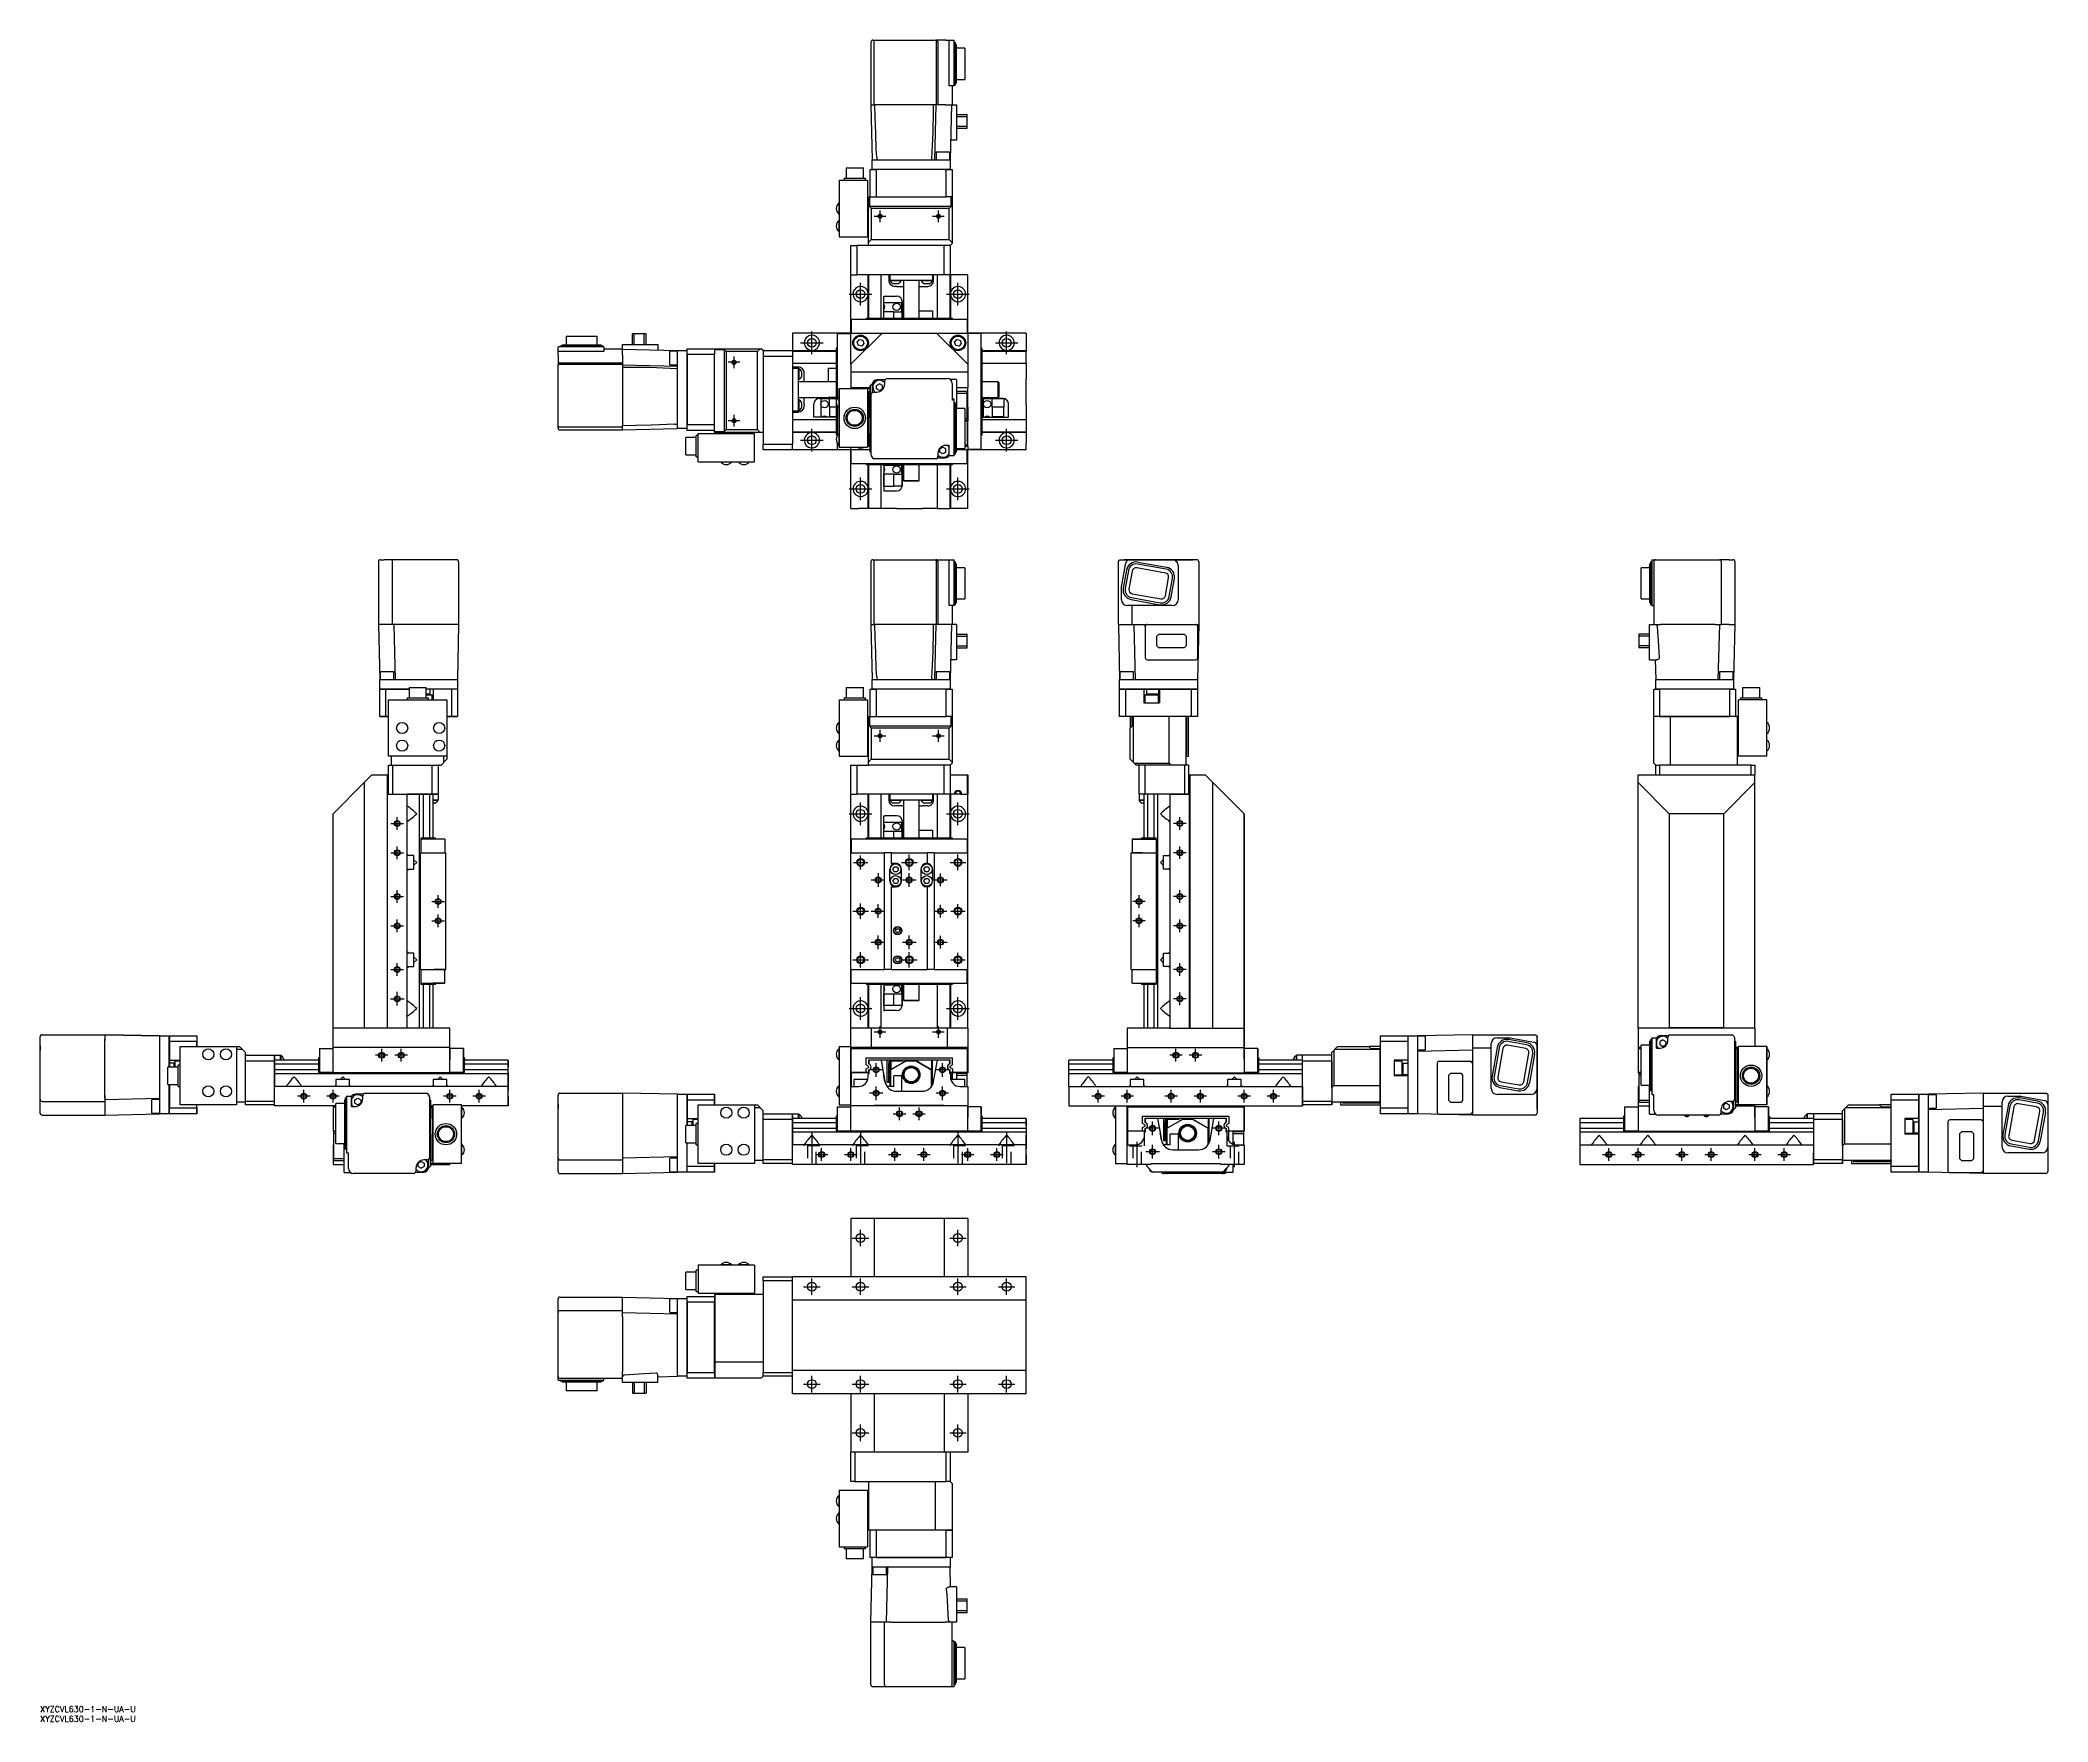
# Model space of a CAD drawing. Extents: x 0 to 1031, y -8 to 855.
import ezdxf

# ---------------------------------------------------------------- set-up
doc = ezdxf.new("R2010")
doc.units = 0
doc.header["$LTSCALE"] = 0.5
doc.linetypes.add('CENTER', pattern=[50.8, 31.75, -6.35, 6.35, -6.35])
doc.linetypes.add('DASHED', pattern=[19.05, 12.7, -6.35])
for name, color, linetype in [('MSM_CENTER', 1, 'CENTER'), ('MSM_CONTINUOUS', 7, 'CONTINUOUS'), ('MSM_DASHED', 4, 'DASHED'), ('MSM_NARROW', 5, 'CONTINUOUS'), ('MSM_PART_NUMBER', 7, 'CONTINUOUS')]:
    doc.layers.add(name, color=color, linetype=linetype)
doc.styles.get("Standard").update_dxf_attribs({"font": 'txt.shx', "height": 3, "bigfont": 'bigfont.shx'})

# ---------------------------------------------------------------- blocks, each defined once
blk = doc.blocks.new('*U2')
at = {"layer": 'MSM_PART_NUMBER'}
blk.add_text('XYZCVL630-1-N-UA-U', height=3, dxfattribs=at).set_placement((0, -3))
blk = doc.blocks.new('*U3')
at = {"layer": 'MSM_PART_NUMBER'}
blk.add_text('XYZCVL630-1-N-UA-U', height=3, dxfattribs=at).set_placement((0, -8))

msp = doc.modelspace()

# ---------------------------------------------------------------- linework, layer by layer
at = {"layer": 'MSM_CENTER'}
for p, q in [((428.347967, 764.969823), (434.347967, 764.969823)), ((431.347967, 761.969823), (431.347967, 767.969823)), ((458.347967, 764.969823), (464.347967, 764.969823)), ((461.347967, 761.969823), (461.347967, 767.969823)), ((415.547965, 724.969821), (427.147965, 724.969821)), ((421.347965, 719.169821), (421.347965, 730.769821)), ((465.547965, 724.969821), (477.147965, 724.969821)), ((471.347965, 719.169821), (471.347965, 730.769821)), ((396.347972, 694.169819), (396.347972, 705.769819)), ((496.347972, 694.169814), (496.347972, 705.769814)), ((356.347971, 686.969821), (356.347971, 692.969821)), ((390.547972, 699.969819), (402.147972, 699.969819)), ((490.547972, 699.969814), (502.147972, 699.969814)), ((359.347971, 689.969821), (353.347971, 689.969821)), ((359.347971, 659.969821), (353.347971, 659.969821)), ((356.347971, 656.969821), (356.347971, 662.969821)), ((390.54797, 649.969819), (402.14797, 649.969819)), ((396.34797, 644.169819), (396.34797, 655.769819)), ((490.54797, 649.969814), (502.14797, 649.969814)), ((496.34797, 644.169814), (496.34797, 655.769814)), ((421.34796, 619.169821), (421.34796, 630.769821)), ((471.34796, 619.169821), (471.34796, 630.769821)), ((415.54796, 624.969821), (427.14796, 624.969821)), ((465.54796, 624.969821), (477.14796, 624.969821)), ((428.347967, 498.210099), (434.347967, 498.210099)), ((431.347967, 495.210099), (431.347967, 501.210099)), ((458.347967, 498.210099), (464.347967, 498.210099)), ((461.347967, 495.210099), (461.347967, 501.210099)), ((421.347965, 452.410097), (421.347965, 464.010097)), ((471.347965, 452.410097), (471.347965, 464.010097)), ((183.399999, 449.960099), (183.399999, 456.460099)), ((415.547965, 458.210097), (427.147965, 458.210097)), ((465.547965, 458.210097), (477.147965, 458.210097)), ((585.327688, 449.980596), (585.327688, 456.439596)), ((180.149999, 453.210099), (186.649999, 453.210099)), ((588.557188, 453.210096), (582.098188, 453.210096)), ((180.149999, 438.210099), (186.649999, 438.210099)), ((183.399999, 434.960099), (183.399999, 441.460099)), ((417.697964, 433.210098), (424.997964, 433.210098)), ((421.347964, 429.560098), (421.347964, 436.860098)), ((442.347964, 433.210098), (450.347964, 433.210098)), ((446.347964, 429.210098), (446.347964, 437.210098)), ((467.347964, 433.210098), (475.347964, 433.210098)), ((471.347964, 429.210098), (471.347964, 437.210098)), ((588.557188, 438.210096), (582.098188, 438.210096)), ((585.327688, 434.980596), (585.327688, 441.439596)), ((426.847964, 424.210098), (433.847964, 424.210098)), ((430.347964, 427.710098), (430.347964, 420.710098)), ((442.847964, 424.210098), (449.847964, 424.210098)), ((446.347964, 420.710098), (446.347964, 427.710098)), ((458.847964, 424.210098), (465.847964, 424.210098)), ((462.347964, 420.960098), (462.347964, 427.460098)), ((180.149999, 415.710099), (186.649999, 415.710099)), ((183.399999, 412.460099), (183.399999, 418.960099)), ((201.149999, 413.210099), (207.649999, 413.210099)), ((204.399999, 409.960099), (204.399999, 416.460099)), ((567.557188, 413.210096), (561.098188, 413.210096)), ((564.327688, 409.980596), (564.327688, 416.439596)), ((588.557188, 415.710096), (582.098188, 415.710096)), ((585.327688, 412.480596), (585.327688, 418.939596)), ((183.399999, 397.460099), (183.399999, 403.960099)), ((201.149999, 403.210099), (207.649999, 403.210099)), ((204.399999, 399.960099), (204.399999, 406.460099)), ((417.347964, 408.210098), (425.347964, 408.210098)), ((421.347964, 404.210098), (421.347964, 412.210098)), ((426.847964, 408.210098), (433.847964, 408.210098)), ((430.347964, 404.710098), (430.347964, 411.710098)), ((459.097964, 408.210098), (465.597964, 408.210098)), ((462.347964, 404.960098), (462.347964, 411.460098)), ((467.697964, 408.210098), (474.997964, 408.210098)), ((471.347964, 404.560098), (471.347964, 411.860098)), ((567.557188, 403.210096), (561.098188, 403.210096)), ((564.327688, 399.980596), (564.327688, 406.439596)), ((585.327688, 397.480596), (585.327688, 403.939596)), ((180.149999, 400.710099), (186.649999, 400.710099)), ((426.847964, 392.210098), (433.847964, 392.210098)), ((430.347964, 388.710098), (430.347964, 395.710098)), ((442.847964, 392.210098), (449.847964, 392.210098)), ((446.347964, 388.710098), (446.347964, 395.710098)), ((458.847964, 392.210098), (465.847964, 392.210098)), ((462.347964, 388.960098), (462.347964, 395.460098)), ((588.557188, 400.710096), (582.098188, 400.710096)), ((417.347964, 383.210098), (425.347964, 383.210098)), ((421.347964, 379.210098), (421.347964, 387.210098)), ((442.347964, 383.210098), (450.347964, 383.210098)), ((446.347964, 379.210098), (446.347964, 387.210098)), ((467.697964, 383.210098), (474.997964, 383.210098)), ((471.347964, 379.560098), (471.347964, 386.860098)), ((180.149999, 378.210099), (186.649999, 378.210099)), ((183.399999, 374.960099), (183.399999, 381.460099)), ((588.557188, 378.210096), (582.098188, 378.210096)), ((585.327688, 374.980596), (585.327688, 381.439596)), ((179.899999, 363.210099), (186.899999, 363.210099)), ((183.399999, 359.710099), (183.399999, 366.710099)), ((421.34796, 352.410097), (421.34796, 364.010097)), ((471.34796, 352.410097), (471.34796, 364.010097)), ((588.557188, 363.210096), (582.098188, 363.210096)), ((585.327688, 359.980596), (585.327688, 366.439596)), ((415.54796, 358.210097), (427.14796, 358.210097)), ((465.54796, 358.210097), (477.14796, 358.210097)), ((428.347961, 346.210099), (434.347961, 346.210099)), ((431.347961, 343.210099), (431.347961, 349.210099)), ((458.347961, 346.210099), (464.347961, 346.210099)), ((461.347961, 343.210099), (461.347961, 349.210099)), ((178.629499, 334.210099), (172.170499, 334.210099)), ((175.399999, 330.980599), (175.399999, 337.439599)), ((188.629499, 334.210099), (182.170499, 334.210099)), ((185.399999, 330.980599), (185.399999, 337.439599)), ((429.34796, 323.210099), (429.34796, 330.210099)), ((463.34796, 323.210099), (463.34796, 330.210099)), ((586.557185, 334.210099), (580.098185, 334.210099)), ((583.327685, 330.980599), (583.327685, 337.439599)), ((596.557185, 334.210099), (590.098185, 334.210099)), ((593.327685, 330.980599), (593.327685, 337.439599)), ((432.84796, 326.710099), (425.84796, 326.710099)), ((466.84796, 326.710099), (459.84796, 326.710099)), ((138.629499, 313.210099), (132.170499, 313.210099)), ((135.399999, 309.980599), (135.399999, 316.439599)), ((153.629499, 313.210099), (147.170499, 313.210099)), ((150.399999, 309.980599), (150.399999, 316.439599)), ((213.629499, 313.210099), (207.170499, 313.210099)), ((210.399999, 309.980599), (210.399999, 316.439599)), ((228.629499, 313.210099), (222.170499, 313.210099)), ((225.399999, 309.980599), (225.399999, 316.439599)), ((432.84796, 314.710099), (425.84796, 314.710099)), ((429.34796, 311.210099), (429.34796, 318.210099)), ((466.57746, 314.710099), (460.11846, 314.710099)), ((463.34796, 311.210099), (463.34796, 318.210099)), ((546.557185, 313.210099), (540.098185, 313.210099)), ((543.327685, 309.980599), (543.327685, 316.439599)), ((561.557185, 313.210099), (555.098185, 313.210099)), ((558.327685, 309.980599), (558.327685, 316.439599)), ((584.057185, 313.210099), (577.598185, 313.210099)), ((580.827685, 309.980599), (580.827685, 316.439599)), ((599.057185, 313.210099), (592.598185, 313.210099)), ((595.827685, 309.980599), (595.827685, 316.439599)), ((621.557185, 313.210099), (615.098185, 313.210099)), ((618.327685, 309.980599), (618.327685, 316.439599)), ((636.557185, 313.210099), (630.098185, 313.210099)), ((633.327685, 309.980599), (633.327685, 316.439599)), ((438.118469, 304.210099), (444.577469, 304.210099)), ((441.347969, 300.980599), (441.347969, 307.439599)), ((448.118469, 304.210099), (454.577469, 304.210099)), ((451.347969, 300.980599), (451.347969, 307.439599)), ((571.327679, 293.210099), (571.327679, 300.210099)), ((605.327679, 293.210099), (605.327679, 300.210099)), ((396.347969, 294.710099), (396.347969, 276.210099)), ((421.347969, 294.710099), (421.347969, 276.210099)), ((471.347969, 294.710099), (471.347969, 276.210099)), ((496.347969, 294.710099), (496.347969, 276.210099)), ((563.327679, 276.710099), (563.327679, 289.710099)), ((574.827679, 296.710099), (567.827679, 296.710099)), ((608.827679, 296.710099), (601.827679, 296.710099)), ((613.327679, 276.710099), (613.327679, 289.710099)), ((398.118469, 283.210099), (404.577469, 283.210099)), ((401.347969, 279.980599), (401.347969, 286.439599)), ((413.118469, 283.210099), (419.577469, 283.210099)), ((416.347969, 279.980599), (416.347969, 286.439599)), ((435.618469, 283.210099), (442.077469, 283.210099)), ((438.847969, 279.980599), (438.847969, 286.439599)), ((450.618469, 283.210099), (457.077469, 283.210099)), ((453.847969, 279.980599), (453.847969, 286.439599)), ((473.118469, 283.210099), (479.577469, 283.210099)), ((476.347969, 279.980599), (476.347969, 286.439599)), ((488.118469, 283.210099), (494.577469, 283.210099)), ((491.347969, 279.980599), (491.347969, 286.439599)), ((574.827679, 284.710099), (567.827679, 284.710099)), ((571.327679, 281.210099), (571.327679, 288.210099)), ((608.557179, 284.710099), (602.098179, 284.710099)), ((605.327679, 281.210099), (605.327679, 288.210099)), ((802.447558, 283.210099), (808.906558, 283.210099)), ((805.677058, 279.980599), (805.677058, 286.439599)), ((817.447558, 283.210099), (823.906558, 283.210099)), ((820.677058, 279.980599), (820.677058, 286.439599)), ((839.947558, 283.210099), (846.406558, 283.210099)), ((843.177058, 279.980599), (843.177058, 286.439599)), ((854.947558, 283.210099), (861.406558, 283.210099)), ((858.177058, 279.980599), (858.177058, 286.439599)), ((877.447558, 283.210099), (883.906558, 283.210099)), ((880.677058, 279.980599), (880.677058, 286.439599)), ((892.447558, 283.210099), (898.906558, 283.210099)), ((895.677058, 279.980599), (895.677058, 286.439599)), ((417.097969, 240.400009), (425.597969, 240.400009)), ((421.347969, 236.150009), (421.347969, 244.650009)), ((467.097969, 240.400009), (475.597969, 240.400009)), ((471.347969, 236.150009), (471.347969, 244.650009)), ((396.347969, 211.150009), (396.347969, 219.650009)), ((421.347969, 211.150009), (421.347969, 219.650009)), ((471.347969, 211.150009), (471.347969, 219.650009)), ((496.347969, 211.150009), (496.347969, 219.650009)), ((392.097969, 215.400009), (400.597969, 215.400009)), ((417.097969, 215.400009), (425.597969, 215.400009)), ((467.097969, 215.400009), (475.597969, 215.400009)), ((492.097969, 215.400009), (500.597969, 215.400009)), ((392.097969, 165.400009), (400.597969, 165.400009)), ((396.347969, 161.150009), (396.347969, 169.650009)), ((417.097969, 165.400009), (425.597969, 165.400009)), ((421.347969, 161.150009), (421.347969, 169.650009)), ((467.097969, 165.400009), (475.597969, 165.400009)), ((471.347969, 161.150009), (471.347969, 169.650009)), ((492.097969, 165.400009), (500.597969, 165.400009)), ((496.347969, 161.150009), (496.347969, 169.650009)), ((421.347969, 136.150009), (421.347969, 144.650009)), ((471.347969, 136.150009), (471.347969, 144.650009)), ((417.097969, 140.400009), (425.597969, 140.400009)), ((467.097969, 140.400009), (475.597969, 140.400009))]:
    msp.add_line(p, q, dxfattribs=at)
at = {"layer": 'MSM_CONTINUOUS'}
for p, q in [((426.647971, 854.369823), (426.647969, 822.169823)), ((427.647971, 855.369823), (428.399639, 855.369823)), ((428.168175, 854.369823), (428.168173, 822.169823)), ((428.265485, 855.206987), (428.308328, 855.301807)), ((428.308328, 855.301807), (428.389464, 855.369088)), ((428.389464, 855.369088), (428.399639, 855.369823)), ((428.399639, 855.369823), (459.947971, 855.369822)), ((459.947971, 855.369822), (460.047971, 855.369822)), ((460.038757, 855.349171), (459.947971, 855.369822)), ((460.12023, 855.277945), (460.038757, 855.349171)), ((465.047971, 855.369821), (460.047971, 855.369822)), ((460.176205, 855.179629), (460.12023, 855.277945)), ((460.296301, 822.169822), (460.296302, 854.369822)), ((461.047971, 854.369822), (461.047969, 822.169822)), ((465.047971, 855.369821), (469.347971, 855.369821)), ((466.84797, 841.457027), (466.847971, 853.721403)), ((466.847971, 853.721403), (466.847971, 855.369821)), ((469.34797, 841.457027), (469.347971, 853.721402)), ((469.347971, 853.721402), (469.347971, 855.369821)), ((469.847971, 854.221162), (469.347971, 854.221162)), ((469.847971, 850.100115), (469.84797, 840.748053)), ((469.847971, 854.221162), (469.847971, 850.100115)), ((470.347971, 853.221162), (469.847971, 853.221162)), ((470.347971, 849.924325), (470.34797, 840.572263)), ((470.347971, 853.221162), (470.347971, 849.924325)), ((474.847971, 851.221162), (470.347971, 851.221162)), ((474.847971, 849.572743), (474.84797, 840.220681)), ((474.847971, 851.221162), (474.847971, 849.572743)), ((466.84797, 831.869821), (466.84797, 841.457027)), ((469.34797, 831.869821), (469.34797, 841.457027)), ((469.84797, 840.748053), (469.84797, 832.232241)), ((470.34797, 840.572263), (470.34797, 833.232241)), ((470.34797, 835.232241), (474.84797, 835.23224)), ((474.84797, 840.220681), (474.84797, 835.23224)), ((469.34797, 831.869821), (466.84797, 831.869821)), ((468.34797, 831.869821), (468.347969, 822.169821)), ((469.34797, 832.232241), (469.84797, 832.232241)), ((469.84797, 833.232241), (470.34797, 833.232241)), ((426.647969, 822.169823), (427.347968, 793.969823)), ((426.647969, 822.169823), (428.734417, 822.169823)), ((458.764485, 822.169822), (428.734417, 822.169823)), ((428.894429, 815.620837), (428.734417, 822.169823)), ((429.116853, 807.488271), (428.894429, 815.620837)), ((461.047969, 822.169822), (458.764485, 822.169822)), ((460.047969, 822.169822), (459.347968, 793.969822)), ((465.047969, 822.169821), (461.047969, 822.169822)), ((465.047969, 822.169821), (470.547969, 822.169821)), ((468.047969, 822.169821), (467.347968, 793.969821)), ((470.547969, 822.169821), (470.547969, 804.019821)), ((470.547969, 817.169821), (476.047969, 817.169821)), ((470.547969, 816.169821), (476.047969, 816.169821)), ((476.047969, 810.169821), (476.047969, 817.169821)), ((429.400926, 799.358374), (429.116853, 807.488271)), ((470.547969, 811.169821), (476.047969, 811.169821)), ((470.547969, 810.169821), (476.047969, 810.169821)), ((427.347968, 793.969823), (429.847968, 793.969823)), ((427.347968, 789.069823), (427.347968, 793.969823)), ((429.629882, 795.296088), (429.400926, 799.358374)), ((429.847968, 793.969823), (429.790057, 794.064322)), ((429.847968, 793.969823), (457.847968, 793.969822)), ((457.867326, 793.98743), (457.847968, 793.969822)), ((457.847968, 793.969822), (464.847968, 793.969821)), ((457.897376, 794.084371), (457.867326, 793.98743)), ((457.923101, 794.234146), (457.897376, 794.084371)), ((457.940297, 794.368226), (457.923101, 794.234146)), ((460.111424, 797.969822), (467.111424, 797.969821)), ((460.111424, 797.969822), (460.111424, 793.969822)), ((464.847968, 793.969821), (467.347968, 793.969821)), ((467.111424, 793.969821), (467.111424, 797.969821)), ((467.347968, 793.969821), (467.347968, 789.069821)), ((470.547969, 804.019821), (467.597437, 804.019821)), ((412.847968, 784.469824), (423.847968, 784.469823)), ((412.847968, 784.469824), (412.847968, 783.469824)), ((413.922968, 789.769824), (422.772968, 789.769823)), ((413.922968, 789.769824), (413.922968, 784.469824)), ((422.772968, 784.469823), (422.772968, 789.769823)), ((423.847968, 783.469823), (423.847968, 784.469823)), ((426.347967, 774.969823), (426.347968, 788.969823)), ((426.347968, 788.969823), (429.347968, 788.969823)), ((427.347968, 789.069823), (429.847968, 789.069823)), ((427.347968, 789.069823), (427.447968, 788.969823)), ((429.347968, 788.969823), (429.347967, 774.969823)), ((465.347968, 788.969821), (429.347968, 788.969823)), ((429.847968, 789.069823), (464.847968, 789.069821)), ((464.847968, 789.069821), (467.347968, 789.069821)), ((465.347967, 774.969821), (465.347968, 788.969821)), ((465.347968, 788.969821), (468.347968, 788.969821)), ((467.247968, 788.969821), (467.347968, 789.069821)), ((468.347968, 788.969821), (468.347967, 774.969821)), ((410.347968, 783.469824), (410.347966, 754.469824)), ((410.347968, 783.469824), (424.847968, 783.469823)), ((424.847968, 783.469823), (424.847966, 754.469823)), ((425.347967, 761.413199), (425.347967, 774.969823)), ((425.347967, 774.969823), (429.347967, 774.969823)), ((425.847967, 774.969823), (425.847967, 769.969823)), ((429.347967, 774.969823), (465.347967, 774.969821)), ((468.347967, 774.969821), (465.347967, 774.969821)), ((467.847967, 774.869821), (467.706546, 774.969821)), ((467.847967, 769.969821), (467.847967, 774.869821)), ((468.347967, 774.869821), (467.847967, 774.869821)), ((468.247967, 774.969821), (468.347967, 774.869821)), ((468.347967, 774.869821), (468.347966, 751.469821)), ((410.188412, 771.819824), (410.188412, 766.119824)), ((410.347967, 771.819824), (410.188412, 771.819824)), ((410.188412, 766.119824), (410.347967, 766.119824)), ((425.347967, 771.856575), (424.847967, 771.856575)), ((425.347967, 770.413199), (424.847967, 770.413199)), ((425.347967, 767.526448), (424.847967, 767.526448)), ((425.347967, 766.083072), (424.847967, 766.083072)), ((425.847967, 769.969823), (426.847967, 768.969823)), ((467.847967, 769.969821), (425.847967, 769.969823)), ((426.847967, 768.969823), (426.847966, 752.969823)), ((466.847967, 768.969821), (426.847967, 768.969823)), ((466.847966, 752.969821), (466.847967, 768.969821)), ((466.847967, 768.969821), (467.847967, 769.969821)), ((410.188412, 762.819824), (410.188411, 757.119824)), ((410.188411, 757.119824), (410.347966, 757.119824)), ((410.347967, 762.819824), (410.188412, 762.819824)), ((410.347966, 754.469824), (424.847966, 754.469823)), ((425.347966, 758.526448), (424.847966, 758.526448)), ((425.347966, 757.083072), (424.847966, 757.083072)), ((425.347967, 762.856575), (424.847967, 762.856575)), ((425.347967, 761.413199), (424.847967, 761.413199)), ((425.347966, 758.526448), (425.347967, 761.413199)), ((425.347966, 749.969823), (425.347966, 758.526448)), ((425.347966, 751.469823), (426.847966, 752.969823)), ((426.847966, 752.969823), (466.847966, 752.969821)), ((466.847966, 752.969821), (468.347966, 751.469821)), ((416.347965, 734.969824), (416.347966, 749.969824)), ((416.347966, 749.969824), (419.347966, 749.969824)), ((419.347966, 749.969824), (419.347965, 734.969824)), ((425.347966, 749.969823), (419.347966, 749.969824)), ((467.347966, 749.969821), (425.347966, 749.969823)), ((464.347965, 734.969821), (464.347966, 749.969821)), ((467.347966, 749.969821), (467.347965, 734.969821)), ((467.347966, 749.969821), (468.347966, 750.969821)), ((468.347966, 751.469821), (468.347966, 750.969821)), ((416.347964, 704.969818), (416.347965, 734.969824)), ((416.347965, 734.969824), (419.347965, 734.969824)), ((464.347965, 734.969821), (419.347965, 734.969824)), ((425.247964, 712.469823), (425.247965, 734.969823)), ((425.547964, 712.469823), (425.547965, 734.969823)), ((431.900862, 712.469823), (431.900863, 734.969823)), ((435.847965, 734.969823), (435.847965, 731.969823)), ((436.347965, 734.969823), (436.347965, 731.969823)), ((458.347965, 734.969822), (458.347965, 731.969822)), ((458.847965, 731.969822), (458.847965, 734.969822)), ((460.795066, 712.469822), (460.795067, 734.969822)), ((476.347965, 734.969821), (464.347965, 734.969821)), ((467.147965, 734.969821), (467.147964, 712.469821)), ((467.447965, 734.969821), (467.447964, 712.469821)), ((476.347964, 704.969815), (476.347965, 734.969821)), ((433.223315, 723.969823), (439.847965, 723.969823)), ((433.223315, 712.469823), (433.223315, 723.969823)), ((458.347965, 731.969822), (436.347965, 731.969823)), ((436.497965, 731.969823), (436.497965, 731.769823)), ((442.197965, 731.769822), (436.497965, 731.769823)), ((440.568643, 730.319823), (438.127287, 730.319823)), ((439.756693, 728.969823), (438.847965, 728.969823)), ((439.756693, 728.969823), (443.347965, 728.969822)), ((442.197965, 731.769822), (442.197965, 731.969822)), ((443.347965, 731.969822), (443.347964, 712.469822)), ((451.347964, 712.469822), (451.347965, 731.969822)), ((451.347965, 728.969822), (455.847965, 728.969822)), ((452.497965, 731.969822), (452.497965, 731.769822)), ((458.197965, 731.769822), (452.497965, 731.769822)), ((456.568643, 730.319822), (454.127287, 730.319822)), ((458.197965, 731.769822), (458.197965, 731.969822)), ((476.147964, 711.969821), (416.547964, 711.969824)), ((416.547964, 711.969824), (416.547964, 704.969824)), ((468.547964, 712.469821), (424.147964, 712.469823)), ((424.147964, 711.969823), (424.147964, 712.469823)), ((442.547965, 720.469822), (433.223315, 720.469823)), ((438.347964, 715.969823), (433.223315, 715.969823)), ((433.347964, 712.469823), (433.347964, 715.969823)), ((438.347964, 712.469823), (438.347964, 715.969823)), ((438.347964, 715.969823), (442.547964, 715.969822)), ((442.547964, 715.969822), (442.547965, 720.469822)), ((442.547964, 715.969822), (442.547964, 712.469822)), ((442.847965, 720.969822), (442.847964, 712.469822)), ((443.347964, 712.469822), (443.347964, 716.469822)), ((451.347964, 716.469822), (458.347964, 716.469822)), ((458.347964, 716.469822), (458.347964, 712.469822)), ((468.547964, 711.969821), (468.547964, 712.469821)), ((476.147964, 711.969821), (476.147964, 704.969821)), ((270.096631, 703.469825), (283.417548, 703.469825)), ((270.096631, 703.469825), (270.096631, 698.969825)), ((283.417548, 703.469825), (286.054408, 703.469824)), ((286.054408, 703.469824), (286.085553, 703.469824)), ((286.085552, 698.969824), (286.085553, 703.469824)), ((304.147972, 699.169824), (304.147972, 704.669824)), ((305.147972, 704.669824), (304.147972, 704.669824)), ((305.147972, 699.169824), (305.147972, 704.669824)), ((310.147972, 704.669823), (305.147972, 704.669824)), ((310.147972, 699.169823), (310.147972, 704.669823)), ((311.147972, 704.669823), (310.147972, 704.669823)), ((311.147972, 699.169823), (311.147972, 704.669823)), ((386.347972, 704.96982), (386.347972, 692.96982)), ((416.347972, 704.969818), (386.347972, 704.96982)), ((409.347972, 704.769819), (409.347971, 671.327248)), ((409.347972, 704.769819), (416.347972, 704.769818)), ((416.347963, 689.169824), (416.347964, 704.969824)), ((416.347963, 688.969824), (432.347964, 704.969823)), ((416.347964, 704.969824), (432.347964, 704.969823)), ((419.647821, 700.300754), (420.784489, 701.607654)), ((420.784489, 701.607654), (422.484631, 701.276721)), ((422.484631, 701.276721), (423.048106, 699.638888)), ((432.347964, 704.969823), (460.347964, 704.969822)), ((460.347964, 704.969822), (476.347963, 688.969821)), ((460.347964, 704.969822), (476.347964, 704.969821)), ((469.647821, 700.300754), (470.784489, 701.607654)), ((470.784489, 701.607654), (472.484631, 701.276721)), ((472.484631, 701.276721), (473.048106, 699.638888)), ((476.347964, 704.969821), (476.347963, 689.069821)), ((506.347972, 704.969814), (476.347964, 704.969815)), ((483.347972, 704.769815), (476.347972, 704.769815)), ((483.347969, 645.169815), (483.347972, 704.769815)), ((506.347972, 704.969814), (506.347972, 695.769814)), ((265.947972, 693.669825), (265.947971, 688.669825)), ((280.036557, 697.969825), (265.947972, 697.969825)), ((265.947972, 693.669825), (265.947972, 697.969825)), ((280.036557, 695.469825), (265.947972, 695.469825)), ((267.096631, 698.469825), (280.56974, 698.469825)), ((267.096631, 698.469825), (267.096631, 697.969825)), ((268.096631, 698.969825), (280.74553, 698.969825)), ((268.096631, 698.969825), (268.096631, 698.469825)), ((286.447972, 697.969824), (280.036557, 697.969825)), ((286.447972, 695.469824), (280.036557, 695.469825)), ((280.56974, 698.469825), (286.370831, 698.469824)), ((280.74553, 698.969825), (285.386403, 698.969824)), ((285.386403, 698.969824), (288.085552, 698.969824)), ((286.370831, 698.469824), (289.085552, 698.469824)), ((289.447972, 697.969824), (286.447972, 697.969824)), ((289.447972, 695.469824), (286.447972, 695.469824)), ((288.085552, 698.469824), (288.085552, 698.969824)), ((289.085552, 697.969824), (289.085552, 698.469824)), ((289.447972, 697.969824), (289.447972, 695.469824)), ((289.447972, 696.969824), (299.147972, 696.969824)), ((299.147972, 693.669824), (299.147971, 689.669824)), ((299.147972, 693.669824), (299.147972, 699.169824)), ((299.147972, 699.169824), (300.147972, 699.169824)), ((299.147972, 696.669824), (327.347972, 695.969822)), ((300.147972, 699.169824), (316.297972, 699.169823)), ((316.297972, 699.169823), (317.297972, 699.169823)), ((317.297972, 699.169823), (317.297972, 696.219291)), ((323.347971, 688.733279), (323.347972, 695.733279)), ((327.347972, 695.733278), (323.347972, 695.733279)), ((327.347971, 686.469822), (327.347972, 693.469822)), ((327.347972, 695.969822), (332.247972, 695.969822)), ((327.347972, 693.469822), (327.347972, 695.969822)), ((332.24797, 658.469822), (332.247972, 693.469822)), ((332.247972, 693.469822), (332.247972, 695.969822)), ((332.347972, 695.869822), (332.247972, 695.969822)), ((332.347972, 693.969822), (332.34797, 657.969822)), ((332.347972, 693.969822), (332.347972, 696.969822)), ((332.347972, 696.969822), (346.347972, 696.969822)), ((346.347972, 693.969822), (332.347972, 693.969822)), ((346.34797, 657.969822), (346.347972, 693.969822)), ((346.347972, 696.969822), (346.347972, 693.969822)), ((346.347972, 696.869822), (346.447972, 696.969822)), ((346.447972, 696.469822), (346.347972, 696.3284)), ((346.447972, 696.969822), (346.447972, 696.469822)), ((346.447972, 696.969822), (369.847972, 696.96982)), ((351.347972, 696.469821), (346.447972, 696.469822)), ((351.347972, 696.469821), (351.34797, 654.469821)), ((352.347972, 695.469821), (351.347972, 696.469821)), ((352.347972, 695.469821), (352.34797, 655.469821)), ((368.347972, 695.469821), (352.347972, 695.469821)), ((368.34797, 655.469821), (368.347972, 695.469821)), ((368.347972, 695.469821), (369.847972, 696.96982)), ((369.847972, 696.96982), (370.347972, 696.96982)), ((371.347972, 695.96982), (370.347972, 696.96982)), ((371.347972, 695.96982), (371.34797, 653.96982)), ((371.347972, 695.96982), (386.347972, 695.96982)), ((386.347972, 692.96982), (371.347972, 692.96982)), ((386.347972, 692.96982), (386.347969, 647.96982)), ((386.347972, 696.06982), (408.847972, 696.069819)), ((386.347972, 695.76982), (408.847972, 695.769819)), ((408.847972, 697.169819), (408.84797, 669.469824)), ((409.347972, 697.169819), (408.847972, 697.169819)), ((420.211296, 698.662921), (419.647821, 700.300754)), ((421.911438, 698.331988), (420.211296, 698.662921)), ((423.048106, 699.638888), (421.911438, 698.331988)), ((470.211296, 698.662921), (469.647821, 700.300754)), ((471.911438, 698.331988), (470.211296, 698.662921)), ((473.048106, 699.638888), (471.911438, 698.331988)), ((483.347972, 697.169815), (483.847972, 697.169815)), ((483.84797, 652.769815), (483.847972, 697.169815)), ((483.847972, 696.069815), (506.347972, 696.069814)), ((483.847972, 695.769815), (506.347972, 695.769814)), ((506.347971, 689.416916), (506.347972, 695.769814)), ((265.94797, 657.021494), (265.947971, 688.569825)), ((265.947971, 688.569825), (265.947971, 688.669825)), ((265.968622, 688.660611), (265.947971, 688.569825)), ((266.039848, 688.742085), (265.968622, 688.660611)), ((266.138164, 688.79806), (266.039848, 688.742085)), ((266.947971, 689.669825), (299.147971, 689.669824)), ((299.147971, 688.918155), (266.947971, 688.918157)), ((299.147971, 687.386339), (299.14797, 657.356271)), ((299.147971, 689.669824), (299.147971, 687.386339)), ((299.147971, 688.669824), (327.347971, 687.969822)), ((323.347971, 688.733279), (327.347971, 688.733278)), ((326.949567, 686.562151), (327.083647, 686.544956)), ((327.083647, 686.544956), (327.233422, 686.519231)), ((327.233422, 686.519231), (327.330363, 686.489181)), ((327.330363, 686.489181), (327.347971, 686.469822)), ((327.34797, 658.469822), (327.347971, 686.469822)), ((408.847971, 689.416921), (386.347971, 689.416922)), ((389.347971, 687.46982), (386.347971, 687.46982)), ((386.347971, 686.96982), (389.347971, 686.96982)), ((389.347971, 686.96982), (389.34797, 664.96982)), ((389.547971, 686.81982), (389.347971, 686.81982)), ((389.347971, 681.11982), (389.547971, 681.11982)), ((389.547971, 686.81982), (389.547971, 681.11982)), ((390.997971, 685.190498), (390.997971, 682.749141)), ((392.347971, 679.969819), (392.347971, 684.469819)), ((404.847971, 679.969819), (404.847971, 686.969819)), ((404.847971, 686.969819), (408.847971, 686.969819)), ((416.347963, 689.169824), (416.347963, 677.069824)), ((416.347963, 689.169824), (416.447963, 689.169824)), ((476.347963, 684.969821), (416.347963, 684.969824)), ((416.447963, 689.169824), (416.447963, 689.069824)), ((429.283381, 680.905238), (429.347967, 680.969824)), ((429.347968, 680.969824), (429.283382, 680.905238)), ((433.879112, 680.969824), (429.847968, 680.969824)), ((435.147971, 681.669824), (465.847971, 681.669824)), ((470.547969, 681.169824), (467.347971, 681.169824)), ((470.547969, 681.169824), (470.547969, 666.233175)), ((476.347963, 689.069821), (476.247963, 689.069821)), ((476.347963, 689.069821), (476.347963, 677.069821)), ((506.347971, 689.416916), (483.847971, 689.416917)), ((506.34797, 668.378542), (506.347971, 681.561086)), ((506.347971, 689.416916), (506.347971, 681.561086)), ((408.847971, 679.969819), (389.347971, 679.96982)), ((389.347971, 671.96982), (408.847971, 671.969819)), ((389.547971, 670.81982), (389.347971, 670.81982)), ((389.547971, 670.81982), (389.54797, 665.11982)), ((392.34797, 668.378547), (392.347971, 671.969819)), ((400.347971, 671.469819), (408.847971, 671.469819)), ((400.847971, 671.169819), (400.84797, 661.845169)), ((408.847971, 671.169819), (400.847971, 671.169819)), ((408.847971, 671.969819), (404.847971, 671.969819)), ((405.34797, 666.969819), (405.347971, 671.169819)), ((410.188412, 672.319824), (410.188412, 666.619824)), ((410.347967, 672.319824), (410.188412, 672.319824)), ((410.347966, 646.469824), (410.347966, 676.469824)), ((410.347967, 666.619824), (410.347967, 672.319824)), ((410.347968, 676.469824), (410.347968, 646.469824)), ((410.347968, 676.469824), (426.347967, 676.469824)), ((416.34796, 676.969824), (416.34796, 676.469824)), ((416.347962, 676.969824), (416.347963, 677.069824)), ((416.347963, 677.069824), (416.447962, 676.969824)), ((416.347965, 676.969824), (416.347965, 676.469824)), ((416.447962, 676.969824), (416.347965, 676.969824)), ((416.447962, 676.969824), (426.347967, 676.969823)), ((425.347967, 671.969824), (424.847966, 671.969824)), ((424.847968, 676.469824), (424.847968, 646.469824)), ((425.347966, 674.969824), (425.347966, 647.969824)), ((425.347967, 674.969824), (426.347967, 674.969824)), ((425.347967, 647.969824), (425.347967, 674.969824)), ((426.347967, 674.869824), (425.347967, 674.869824)), ((426.347967, 677.969824), (427.412554, 679.03441)), ((426.347967, 677.969824), (426.347967, 643.969824)), ((427.412553, 679.034409), (426.347968, 677.969824)), ((426.347968, 661.469824), (426.347968, 677.969824)), ((426.647969, 673.169824), (426.647969, 642.769824)), ((427.347968, 678.469824), (427.347968, 674.43868)), ((428.147971, 674.669824), (429.647971, 674.669824)), ((429.584512, 678.099305), (431.084512, 678.96533)), ((429.584512, 676.367254), (429.584512, 678.099305)), ((431.084512, 675.501229), (429.584512, 676.367254)), ((432.584512, 678.099305), (431.084512, 678.96533)), ((432.584512, 676.367254), (431.084512, 675.501229)), ((432.584512, 676.367254), (432.584512, 678.099305)), ((433.647969, 680.169824), (433.647969, 678.669824)), ((468.347971, 679.169824), (468.347971, 670.305892)), ((469.347971, 671.069824), (468.347971, 671.069824)), ((469.347971, 644.175463), (469.347971, 671.069824)), ((470.547969, 676.969821), (476.247962, 676.969821)), ((470.547969, 675.169824), (476.047969, 675.169824)), ((470.547969, 674.169824), (476.047969, 674.169824)), ((476.047969, 660.169824), (476.047969, 675.169824)), ((476.247962, 676.969821), (476.347963, 677.069821)), ((476.347965, 676.969824), (476.247965, 676.969824)), ((476.347962, 676.969824), (476.347963, 677.069821)), ((476.347965, 666.969824), (476.347965, 676.969824)), ((492.047971, 679.969815), (483.847971, 679.969815)), ((483.847971, 671.969815), (492.047971, 671.969815)), ((494.347971, 671.469815), (483.847971, 671.469815)), ((484.347971, 671.169815), (484.34797, 661.845165)), ((494.847971, 671.169815), (484.347971, 671.169815)), ((488.84797, 666.969815), (488.847971, 671.169815)), ((492.047971, 671.969815), (492.047971, 679.969815)), ((492.347971, 679.669815), (492.047971, 679.969815)), ((492.047971, 671.969815), (492.347971, 672.269815)), ((492.347971, 679.669815), (492.347971, 672.269815)), ((494.847971, 671.169815), (494.84797, 666.969815)), ((389.34797, 664.96982), (386.34797, 664.96982)), ((386.34797, 664.46982), (389.34797, 664.46982)), ((408.84797, 660.522717), (386.34797, 660.522718)), ((389.34797, 665.11982), (389.54797, 665.11982)), ((390.99797, 669.190498), (390.99797, 666.749141)), ((392.34797, 668.378547), (392.34797, 667.469819)), ((397.34797, 661.84517), (397.34797, 668.469819)), ((408.84797, 661.845169), (397.34797, 661.84517)), ((405.34797, 666.969819), (405.34797, 661.845169)), ((408.84797, 666.969819), (405.34797, 666.969819)), ((408.84797, 661.969819), (405.34797, 661.969819)), ((408.84797, 669.469824), (408.84797, 652.769819)), ((409.34797, 667.612399), (409.34797, 652.327247)), ((410.188412, 666.619824), (410.347967, 666.619824)), ((425.347967, 666.969824), (424.847966, 666.969824)), ((425.347967, 669.469824), (424.847968, 669.469824)), ((426.647969, 661.469824), (426.347968, 661.469824)), ((469.847971, 669.233175), (469.347971, 669.233175)), ((469.847971, 669.233175), (469.847971, 644.544624)), ((470.347971, 668.233175), (469.847971, 668.233175)), ((470.347971, 668.233175), (470.347971, 645.529051)), ((474.847971, 666.233175), (470.347971, 666.233175)), ((474.847971, 666.233175), (474.847971, 647.497906)), ((474.847971, 661.169824), (476.047969, 661.169824)), ((474.847971, 660.169824), (476.047969, 660.169824)), ((476.347964, 659.969824), (474.847971, 659.969824)), ((476.047969, 666.969824), (476.347965, 666.969824)), ((476.247962, 666.469821), (476.247962, 666.969824)), ((476.347962, 666.469821), (476.247962, 666.469821)), ((476.347962, 666.969824), (476.347962, 659.969824)), ((476.347964, 646.969824), (476.347964, 659.969824)), ((483.84797, 661.845165), (497.34797, 661.845165)), ((506.34797, 660.522712), (483.84797, 660.522713)), ((488.84797, 666.969815), (488.84797, 661.845165)), ((494.84797, 666.969815), (488.84797, 666.969815)), ((494.84797, 661.969815), (488.84797, 661.969815)), ((494.84797, 661.845165), (494.84797, 666.969815)), ((497.34797, 661.845165), (497.34797, 668.469814)), ((506.34797, 668.378542), (506.34797, 653.869814)), ((265.94797, 656.269825), (265.94797, 657.021494)), ((265.948705, 657.011318), (265.94797, 657.021494)), ((266.015986, 656.930183), (265.948705, 657.011318)), ((266.110806, 656.88734), (266.015986, 656.930183)), ((266.94797, 656.790029), (299.14797, 656.790028)), ((266.94797, 655.269825), (299.14797, 655.269824)), ((305.696956, 657.516284), (299.14797, 657.356271)), ((299.14797, 655.269824), (299.14797, 657.356271)), ((299.14797, 655.269824), (327.34797, 655.969822)), ((313.829522, 657.738707), (305.696956, 657.516284)), ((321.959419, 658.022781), (313.829522, 657.738707)), ((326.021705, 658.251737), (321.959419, 658.022781)), ((327.34797, 658.469822), (327.253471, 658.411911)), ((327.34797, 655.969822), (327.34797, 658.469822)), ((332.24797, 655.969822), (327.34797, 655.969822)), ((331.547969, 642.544822), (331.54797, 651.394822)), ((336.84797, 651.394822), (331.54797, 651.394822)), ((332.24797, 655.969822), (332.24797, 658.469822)), ((332.24797, 655.969822), (332.34797, 656.069822)), ((332.34797, 654.969822), (332.34797, 657.969822)), ((332.34797, 657.969822), (346.34797, 657.969822)), ((346.34797, 654.969822), (332.34797, 654.969822)), ((336.847969, 641.469822), (336.84797, 652.469822)), ((337.84797, 652.469822), (336.84797, 652.469822)), ((337.847969, 638.969822), (337.84797, 653.469822)), ((337.84797, 653.469822), (366.84797, 653.469821)), ((346.34797, 653.969822), (346.34797, 657.969822)), ((346.34797, 654.469822), (351.34797, 654.469821)), ((350.904594, 653.969821), (346.34797, 653.969822)), ((349.461218, 653.969821), (349.461218, 653.469821)), ((362.791345, 653.969821), (350.904594, 653.969821)), ((350.904594, 653.969821), (350.904594, 653.469821)), ((351.34797, 654.469821), (352.34797, 655.469821)), ((352.34797, 655.469821), (368.34797, 655.469821)), ((353.791345, 653.969821), (353.791345, 653.469821)), ((355.234721, 653.969821), (355.234721, 653.469821)), ((358.461218, 653.969821), (358.461218, 653.469821)), ((359.904594, 653.969821), (359.904594, 653.469821)), ((369.84797, 653.96982), (362.791345, 653.969821)), ((362.791345, 653.969821), (362.791345, 653.469821)), ((364.234721, 653.969821), (364.234721, 653.469821)), ((366.847969, 638.969821), (366.84797, 653.469821)), ((369.84797, 653.96982), (368.34797, 655.469821)), ((371.34797, 653.96982), (369.84797, 653.96982)), ((371.34797, 653.96982), (371.347969, 647.96982)), ((408.84797, 654.169819), (386.34797, 654.16982)), ((408.84797, 653.869819), (386.34797, 653.86982)), ((409.34797, 652.769819), (408.84797, 652.769819)), ((410.347967, 653.319824), (410.188412, 653.319824)), ((410.188412, 653.319824), (410.188412, 647.619824)), ((410.347967, 647.619824), (410.347967, 653.319824)), ((425.347967, 652.969824), (424.847966, 652.969824)), ((425.347967, 650.469824), (424.847968, 650.469824)), ((426.347968, 643.969824), (426.347968, 653.469824)), ((426.347968, 653.469824), (426.647969, 653.469824)), ((474.847971, 659.869824), (476.147964, 659.869824)), ((476.147964, 659.869824), (476.147964, 647.469824)), ((483.34797, 652.769815), (483.84797, 652.769815)), ((506.34797, 654.169814), (483.84797, 654.169815)), ((506.34797, 653.869814), (483.84797, 653.869815)), ((506.34797, 653.869814), (506.347969, 648.869814)), ((331.547969, 642.544822), (336.847969, 642.544822)), ((336.847969, 641.469822), (337.847969, 641.469822)), ((371.347969, 644.96982), (371.347969, 647.96982)), ((371.347969, 647.96982), (386.347969, 647.96982)), ((386.347969, 644.96982), (371.347969, 644.96982)), ((386.347969, 644.96982), (386.347969, 647.96982)), ((416.347969, 644.969818), (386.347969, 644.96982)), ((409.347969, 648.612401), (409.347969, 645.169819)), ((409.347969, 645.169819), (416.347969, 645.169818)), ((410.188412, 647.619824), (410.347967, 647.619824)), ((410.347968, 646.469824), (424.847968, 646.469824)), ((416.34796, 614.969824), (416.347961, 644.969818)), ((416.347961, 644.969824), (416.347961, 646.469824)), ((426.347967, 644.969823), (416.347961, 644.969824)), ((416.547961, 637.969824), (416.547961, 644.969824)), ((425.347967, 647.969824), (424.847966, 647.969824)), ((425.847966, 647.469824), (424.847966, 647.469824)), ((424.847968, 646.969824), (426.347966, 646.969824)), ((425.347966, 647.969824), (426.347966, 646.969824)), ((425.347967, 647.969824), (425.847967, 647.469824)), ((425.847967, 647.469824), (426.347967, 646.969823)), ((426.347967, 647.469824), (425.847967, 647.469824)), ((426.647969, 643.669821), (426.347967, 643.969824)), ((426.347968, 643.969824), (426.647969, 643.669822)), ((460.296302, 640.469824), (428.168175, 640.469824)), ((460.816829, 640.969824), (464.847968, 640.969824)), ((461.047971, 643.269824), (461.047971, 641.769824)), ((462.111424, 645.572393), (463.611424, 646.438419)), ((462.111424, 643.840342), (462.111424, 645.572393)), ((463.611424, 642.974317), (462.111424, 643.840342)), ((465.111424, 645.572393), (463.611424, 646.438419)), ((465.111424, 643.840342), (463.611424, 642.974317)), ((466.847971, 647.269824), (465.047971, 647.269824)), ((465.111424, 643.840342), (465.111424, 645.572393)), ((466.84797, 641.969824), (466.84797, 647.269824)), ((466.84797, 641.985396), (466.847971, 644.175463)), ((469.34797, 641.969824), (466.84797, 641.969824)), ((466.847971, 644.175463), (466.847971, 647.269824)), ((469.34797, 641.985396), (469.347971, 644.175463)), ((469.34797, 642.79675), (469.84797, 642.79675)), ((469.34797, 641.969824), (469.34797, 641.985396)), ((469.847971, 644.544624), (469.84797, 642.874612)), ((469.84797, 643.79675), (470.34797, 643.79675)), ((469.84797, 642.874612), (469.84797, 642.79675)), ((476.347961, 644.969821), (470.347961, 644.969821)), ((470.34797, 645.79675), (474.84797, 645.79675)), ((470.347971, 645.529051), (470.34797, 643.85904)), ((470.34797, 643.85904), (470.34797, 643.79675)), ((474.847971, 647.497906), (474.84797, 645.827895)), ((474.84797, 645.827895), (474.84797, 645.79675)), ((476.147964, 647.469824), (474.847971, 647.469824)), ((474.847971, 646.969824), (476.347964, 646.969824)), ((476.147961, 637.969821), (476.147961, 644.969821)), ((476.34796, 614.969821), (476.347961, 644.969815)), ((476.347961, 646.969824), (476.347961, 644.969821)), ((506.347969, 644.969814), (476.347961, 644.969815)), ((483.347969, 645.169815), (476.347969, 645.169815)), ((506.347969, 644.969814), (506.347969, 648.869814)), ((337.847969, 638.969822), (366.847969, 638.969821)), ((349.497969, 638.969821), (349.497969, 638.810266)), ((349.497969, 638.810266), (355.197969, 638.810266)), ((355.197969, 638.810266), (355.197969, 638.969821)), ((358.497969, 638.969821), (358.497969, 638.810266)), ((358.497969, 638.810266), (364.197969, 638.810266)), ((364.197969, 638.810266), (364.197969, 638.969821)), ((416.547961, 637.969824), (476.147961, 637.969821)), ((424.147961, 637.969823), (424.147961, 637.469823)), ((424.147961, 637.469823), (468.547961, 637.469821)), ((425.24796, 614.969823), (425.247961, 637.469823)), ((425.54796, 614.969823), (425.547961, 637.469823)), ((431.900858, 614.969823), (431.900859, 637.469823)), ((433.223311, 637.469823), (433.22331, 623.969823)), ((442.547961, 636.969822), (433.223311, 636.969823)), ((438.34796, 632.469823), (433.223311, 632.469823)), ((433.34796, 626.469823), (433.34796, 632.469823)), ((438.34796, 626.469823), (438.34796, 632.469823)), ((438.34796, 632.469823), (442.54796, 632.469822)), ((442.54796, 632.469822), (442.547961, 636.969822)), ((442.54796, 632.469822), (442.54796, 626.469822)), ((442.84796, 626.969822), (442.847961, 637.469822)), ((443.347961, 637.469822), (443.34796, 629.269822)), ((443.34796, 629.269822), (451.34796, 629.269822)), ((443.34796, 629.269822), (443.64796, 628.969822)), ((451.04796, 628.969822), (443.64796, 628.969822)), ((451.04796, 628.969822), (451.34796, 629.269822)), ((451.34796, 629.269822), (451.347961, 637.469822)), ((460.795061, 614.969822), (460.795063, 637.469822)), ((467.147961, 637.469821), (467.14796, 614.969821)), ((467.447961, 637.469821), (467.44796, 614.969821)), ((468.547961, 637.969821), (468.547961, 637.469821)), ((433.22331, 623.969823), (439.84796, 623.969823)), ((433.223311, 626.469823), (438.34796, 626.469823)), ((442.54796, 626.469822), (438.34796, 626.469823)), ((416.34796, 614.969824), (420.24796, 614.969824)), ((425.24796, 614.969823), (420.24796, 614.969824)), ((439.756687, 614.969823), (425.24796, 614.969823)), ((439.756687, 614.969823), (452.939232, 614.969822)), ((460.795061, 614.969822), (452.939232, 614.969822)), ((460.795061, 614.969822), (467.14796, 614.969821)), ((476.34796, 614.969821), (467.14796, 614.969821)), ((174.699999, 588.610098), (176.699999, 588.610098)), ((213.899999, 588.610099), (176.699999, 588.610099)), ((209.225504, 588.610097), (207.099999, 588.610097)), ((213.90865, 588.610061), (213.899999, 588.610099)), ((213.938344, 588.609363), (213.90865, 588.610061)), ((213.968001, 588.607784), (213.938344, 588.609363)), ((213.997534, 588.605331), (213.968001, 588.607784)), ((214.027005, 588.602001), (213.997534, 588.605331)), ((214.05629, 588.59781), (214.027005, 588.602001)), ((214.085462, 588.59275), (214.05629, 588.59781)), ((214.114412, 588.586842), (214.085462, 588.59275)), ((214.143174, 588.580081), (214.114412, 588.586842)), ((214.183489, 588.569074), (214.143174, 588.580081)), ((214.223291, 588.556398), (214.183489, 588.569074)), ((214.26246, 588.542098), (214.223291, 588.556398)), ((214.300983, 588.526184), (214.26246, 588.542098)), ((214.338722, 588.508721), (214.300983, 588.526184)), ((214.375687, 588.489713), (214.338722, 588.508721)), ((214.411767, 588.469222), (214.375687, 588.489713)), ((214.446951, 588.447263), (214.411767, 588.469222)), ((214.474323, 588.428726), (214.446951, 588.447263)), ((214.501094, 588.409276), (214.474323, 588.428726)), ((214.52712, 588.38902), (214.501094, 588.409276)), ((214.552487, 588.367897), (214.52712, 588.38902)), ((214.577162, 588.345932), (214.552487, 588.367897)), ((214.601119, 588.323142), (214.577162, 588.345932)), ((214.62423, 588.299656), (214.601119, 588.323142)), ((214.646574, 588.2754), (214.62423, 588.299656)), ((214.668096, 588.250432), (214.646574, 588.2754)), ((214.688779, 588.224775), (214.668096, 588.250432)), ((214.708698, 588.198321), (214.688779, 588.224775)), ((214.727745, 588.171201), (214.708698, 588.198321)), ((214.745817, 588.14357), (214.727745, 588.171201)), ((214.762979, 588.115337), (214.745817, 588.14357)), ((214.779204, 588.086542), (214.762979, 588.115337)), ((214.794479, 588.057207), (214.779204, 588.086542)), ((214.808721, 588.027501), (214.794479, 588.057207)), ((214.821984, 587.997324), (214.808721, 588.027501)), ((214.834235, 587.966753), (214.821984, 587.997324)), ((214.845467, 587.935815), (214.834235, 587.966753)), ((214.859628, 587.891367), (214.845467, 587.935815)), ((214.871682, 587.846386), (214.859628, 587.891367)), ((214.881759, 587.800225), (214.871682, 587.846386)), ((214.88963, 587.75373), (214.881759, 587.800225)), ((214.895383, 587.70607), (214.88963, 587.75373)), ((427.647971, 588.610099), (428.399639, 588.610099)), ((428.259386, 588.428983), (428.299159, 588.526087)), ((428.299159, 588.526087), (428.366432, 588.602001)), ((428.366432, 588.602001), (428.399639, 588.610099)), ((428.399639, 588.610099), (459.947971, 588.610097)), ((459.947971, 588.610097), (469.347971, 588.610097)), ((460.038758, 588.589446), (459.947971, 588.610097)), ((460.120303, 588.518125), (460.038758, 588.589446)), ((460.176102, 588.42014), (460.120303, 588.518125)), ((466.847971, 586.961678), (466.847971, 588.610097)), ((469.347971, 586.961678), (469.347971, 588.610097)), ((553.832233, 587.705327), (553.83789, 587.752571)), ((553.832345, 587.706489), (553.838141, 587.754309)), ((553.83789, 587.752571), (553.845586, 587.798445)), ((553.838141, 587.754309), (553.846029, 587.800743)), ((553.845586, 587.798445), (553.855426, 587.843988)), ((553.846029, 587.800743), (553.856116, 587.846843)), ((553.855426, 587.843988), (553.867136, 587.888197)), ((553.856116, 587.846843), (553.868126, 587.891594)), ((553.867136, 587.888197), (553.880875, 587.931882)), ((553.868126, 587.891594), (553.882221, 587.935815)), ((553.880875, 587.931882), (553.89184, 587.9625)), ((553.882221, 587.935815), (553.893475, 587.966813)), ((553.89184, 587.9625), (553.903798, 587.992754)), ((553.893475, 587.966813), (553.905753, 587.997443)), ((553.903798, 587.992754), (553.916721, 588.022576)), ((553.905753, 587.997443), (553.919029, 588.027636)), ((553.916721, 588.022576), (553.930593, 588.051934)), ((553.919029, 588.027636), (553.933284, 588.057359)), ((553.930593, 588.051934), (553.945463, 588.080924)), ((553.933284, 588.057359), (553.948574, 588.086709)), ((553.945463, 588.080924), (553.961251, 588.109383)), ((553.948574, 588.086709), (553.964815, 588.115519)), ((553.961251, 588.109383), (553.977903, 588.137225)), ((553.964815, 588.115519), (553.981955, 588.143704)), ((553.977903, 588.137225), (553.995425, 588.164478)), ((553.981955, 588.143704), (554.000001, 588.171289)), ((553.995425, 588.164478), (554.01388, 588.19123)), ((554.000001, 588.171289), (554.01902, 588.198364)), ((554.01388, 588.19123), (554.033165, 588.217331)), ((554.01902, 588.198364), (554.038909, 588.224775)), ((554.033165, 588.217331), (554.053313, 588.242824)), ((554.038909, 588.224775), (554.059632, 588.250481)), ((554.053313, 588.242824), (554.074268, 588.267636)), ((554.059632, 588.250481), (554.081199, 588.275496)), ((554.074268, 588.267636), (554.095978, 588.291713)), ((554.081199, 588.275496), (554.10356, 588.299764)), ((554.095978, 588.291713), (554.118417, 588.315033)), ((554.10356, 588.299764), (554.126689, 588.323261)), ((554.118417, 588.315033), (554.141658, 588.33767)), ((554.126689, 588.323261), (554.150666, 588.346061)), ((554.141658, 588.33767), (554.165575, 588.359501)), ((554.150666, 588.346061), (554.17536, 588.368035)), ((554.165575, 588.359501), (554.190083, 588.38046)), ((554.17536, 588.368035), (554.200691, 588.38912)), ((554.190083, 588.38046), (554.215201, 588.400577)), ((554.200691, 588.38912), (554.226678, 588.40934)), ((554.215201, 588.400577), (554.241006, 588.419915)), ((554.226678, 588.40934), (554.253407, 588.428757)), ((554.241006, 588.419915), (554.267361, 588.438369)), ((554.253407, 588.428757), (554.280737, 588.447263)), ((554.267361, 588.438369), (554.301568, 588.460508)), ((554.280737, 588.447263), (554.315906, 588.469214)), ((554.301568, 588.460508), (554.336595, 588.481204)), ((554.315906, 588.469214), (554.351971, 588.489697)), ((554.336595, 588.481204), (554.372429, 588.500456)), ((554.351971, 588.489697), (554.388929, 588.508703)), ((554.372429, 588.500456), (554.408946, 588.518202)), ((554.388929, 588.508703), (554.426661, 588.526165)), ((554.408946, 588.518202), (554.446156, 588.534453)), ((554.426661, 588.526165), (554.46519, 588.542083)), ((554.446156, 588.534453), (554.483903, 588.549146)), ((554.46519, 588.542083), (554.504365, 588.556387)), ((554.483903, 588.549146), (554.522172, 588.562284)), ((554.504365, 588.556387), (554.544182, 588.569069)), ((554.522172, 588.562284), (554.560825, 588.573832)), ((554.544182, 588.569069), (554.584513, 588.580081)), ((554.560825, 588.573832), (554.59309, 588.58219)), ((554.584513, 588.580081), (554.613276, 588.586842)), ((554.59309, 588.58219), (554.625511, 588.589446)), ((554.613276, 588.586842), (554.642225, 588.59275)), ((554.625511, 588.589446), (554.658127, 588.595617)), ((554.642225, 588.59275), (554.671398, 588.59781)), ((554.658127, 588.595617), (554.690765, 588.600679)), ((554.671398, 588.59781), (554.700682, 588.602001)), ((554.690765, 588.600679), (554.723517, 588.604656)), ((554.700682, 588.602001), (554.730153, 588.605331)), ((554.723517, 588.604656), (554.75619, 588.607538)), ((554.730153, 588.605331), (554.759687, 588.607784)), ((554.75619, 588.607538), (554.788852, 588.609343)), ((554.759687, 588.607784), (554.789343, 588.609363)), ((554.788852, 588.609343), (554.821359, 588.610077)), ((554.789343, 588.609363), (554.819037, 588.610061)), ((554.819037, 588.610061), (554.827688, 588.610099)), ((554.821359, 588.610077), (554.827688, 588.610097)), ((554.827688, 588.610099), (592.027688, 588.610099)), ((554.827688, 588.610097), (555.127688, 588.610097)), ((594.027688, 588.610097), (556.627688, 588.610097)), ((594.027688, 588.610098), (592.027688, 588.610098)), ((827.677059, 588.610097), (827.677059, 585.610097)), ((827.677059, 588.610097), (831.177059, 588.610097)), ((831.177059, 588.610097), (861.877059, 588.610098)), ((861.877059, 588.610098), (862.377059, 588.610098)), ((867.377059, 588.610099), (862.377059, 588.610098)), ((867.377059, 588.610099), (869.377059, 588.610099)), ((173.699999, 587.610098), (173.699999, 555.410098)), ((180.699999, 587.610099), (180.699999, 555.410099)), ((214.898837, 587.658294), (214.895383, 587.70607)), ((214.899999, 587.610099), (214.898837, 587.658294)), ((214.899999, 587.610099), (214.899999, 555.410099)), ((426.647971, 587.610099), (426.647969, 555.410099)), ((428.168175, 587.610099), (428.168173, 555.410099)), ((460.296301, 555.410097), (460.296302, 587.610097)), ((461.047971, 587.610097), (461.047969, 555.410097)), ((466.84797, 574.697302), (466.847971, 586.961678)), ((469.34797, 574.697302), (469.347971, 586.961678)), ((469.847971, 587.461438), (469.347971, 587.461438)), ((469.847971, 583.340391), (469.84797, 573.988329)), ((469.847971, 587.461438), (469.847971, 583.340391)), ((470.347971, 586.461438), (469.847971, 586.461438)), ((470.347971, 583.1646), (470.34797, 573.812538)), ((470.347971, 586.461438), (470.347971, 583.1646)), ((474.847971, 584.461437), (470.347971, 584.461438)), ((474.847971, 582.813019), (474.84797, 573.460957)), ((474.847971, 584.461437), (474.847971, 582.813019)), ((553.827688, 587.610099), (553.828863, 587.658553)), ((553.827688, 587.610097), (553.828835, 587.657968)), ((553.827688, 555.410097), (553.827688, 587.610097)), ((553.828835, 587.657968), (553.832233, 587.705327)), ((553.828863, 587.658553), (553.832345, 587.706489)), ((555.343261, 574.697302), (557.533328, 586.961678)), ((557.902488, 583.340391), (556.232477, 573.988329)), ((558.886916, 583.1646), (557.216905, 573.812538)), ((560.855771, 582.813019), (559.18576, 573.460957)), ((577.942621, 581.793433), (563.176207, 584.430293)), ((578.294202, 583.762288), (563.527789, 586.399148)), ((563.703579, 587.383576), (578.469993, 584.746716)), ((577.889884, 570.120935), (579.559895, 579.472997)), ((579.858739, 569.769354), (581.52875, 579.121416)), ((580.843166, 569.593563), (582.513178, 578.945625)), ((584.427688, 585.610097), (584.427688, 568.110097)), ((595.027688, 587.610097), (595.027688, 555.410097)), ((826.677059, 584.461438), (822.177059, 584.461437)), ((822.177059, 579.472997), (822.177059, 584.461437)), ((822.17706, 570.120935), (822.177059, 579.472997)), ((826.677059, 579.121416), (826.677059, 586.461438)), ((827.177059, 586.461438), (826.677059, 586.461438)), ((826.67706, 569.769354), (826.677059, 579.121416)), ((827.177059, 578.945625), (827.177059, 587.461438)), ((827.677059, 587.461438), (827.177059, 587.461438)), ((827.17706, 569.593563), (827.177059, 578.945625)), ((827.677059, 585.610097), (827.67706, 568.110097)), ((828.677059, 587.610097), (828.67706, 555.410097)), ((863.377059, 587.610098), (863.37706, 555.410098)), ((870.377059, 587.610099), (870.37706, 555.410099)), ((466.84797, 565.110097), (466.84797, 574.697302)), ((469.34797, 565.110097), (469.34797, 574.697302)), ((469.84797, 573.988329), (469.84797, 565.472516)), ((470.34797, 573.812538), (470.34797, 566.472516)), ((470.34797, 568.472516), (474.84797, 568.472516)), ((474.84797, 573.460957), (474.84797, 568.472516)), ((555.327688, 568.110097), (555.327688, 574.521512)), ((560.275662, 568.187238), (575.042075, 565.550378)), ((560.451452, 569.171665), (575.217866, 566.534806)), ((560.803034, 571.14052), (575.569447, 568.503661)), ((822.17706, 568.472516), (822.17706, 570.120935)), ((822.17706, 568.472516), (826.67706, 568.472516)), ((826.67706, 566.472516), (826.67706, 569.769354)), ((827.17706, 565.472516), (827.17706, 569.593563)), ((827.67706, 568.110097), (827.67706, 565.110097)), ((469.34797, 565.110097), (466.84797, 565.110097)), ((468.34797, 565.110097), (468.347969, 555.410097)), ((469.34797, 565.472516), (469.84797, 565.472516)), ((469.84797, 566.472516), (470.34797, 566.472516)), ((581.427688, 565.110097), (558.327688, 565.110097)), ((560.627688, 565.110097), (560.627688, 555.410097)), ((826.67706, 566.472516), (827.17706, 566.472516)), ((827.17706, 565.472516), (827.67706, 565.472516)), ((827.67706, 565.110097), (828.67706, 565.110097)), ((173.699999, 555.410098), (174.399999, 527.210097)), ((178.899999, 555.410098), (173.699999, 555.410098)), ((214.899999, 555.410099), (176.699999, 555.410099)), ((181.699999, 555.410099), (182.399999, 527.210099)), ((214.899999, 555.410099), (214.399999, 527.210097)), ((426.647969, 555.410099), (428.734417, 555.410099)), ((426.647969, 555.410099), (427.347968, 527.210099)), ((458.764485, 555.410097), (428.734417, 555.410099)), ((428.894429, 548.861113), (428.734417, 555.410099)), ((429.116853, 540.728547), (428.894429, 548.861113)), ((470.547969, 555.410097), (458.764485, 555.410097)), ((460.047969, 555.410097), (459.347968, 527.210097)), ((468.047969, 555.410097), (467.347968, 527.210097)), ((470.547969, 555.410097), (470.547969, 537.260097)), ((470.547969, 550.410097), (476.047969, 550.410096)), ((470.547969, 549.410097), (476.047969, 549.410096)), ((476.047969, 543.410096), (476.047969, 550.410096)), ((553.827688, 555.410097), (554.327688, 527.210097)), ((553.827688, 555.410097), (595.027688, 555.410097)), ((561.627688, 555.410097), (562.327688, 527.210097)), ((567.527688, 554.410097), (567.528893, 554.459165)), ((567.527688, 554.410097), (567.527688, 538.260097)), ((567.528893, 554.459165), (567.532504, 554.508114)), ((567.532504, 554.508114), (567.538512, 554.556827)), ((567.538512, 554.556827), (567.546903, 554.605187)), ((567.546903, 554.605187), (567.557657, 554.653077)), ((567.557657, 554.653077), (567.570748, 554.700382)), ((567.570748, 554.700382), (567.586144, 554.746987)), ((567.586144, 554.746987), (567.603809, 554.79278)), ((567.603809, 554.79278), (567.623699, 554.837652)), ((567.623699, 554.837652), (567.645767, 554.881494)), ((567.645767, 554.881494), (567.66996, 554.9242)), ((567.66996, 554.9242), (567.696219, 554.965667)), ((567.696219, 554.965667), (567.724481, 555.005796)), ((567.724481, 555.005796), (567.754678, 555.04449)), ((567.754678, 555.04449), (567.786737, 555.081656)), ((567.786737, 555.081656), (567.820582, 555.117204)), ((567.820582, 555.117204), (567.856129, 555.151048)), ((567.856129, 555.151048), (567.893295, 555.183107)), ((567.893295, 555.183107), (567.931989, 555.213304)), ((567.931989, 555.213304), (567.972118, 555.241566)), ((567.972118, 555.241566), (568.013586, 555.267825)), ((568.013586, 555.267825), (568.056292, 555.292018)), ((568.056292, 555.292018), (568.100133, 555.314086)), ((568.100133, 555.314086), (568.145005, 555.333976)), ((568.145005, 555.333976), (568.190798, 555.351641)), ((568.190798, 555.351641), (568.237404, 555.367037)), ((568.237404, 555.367037), (568.284708, 555.380128)), ((568.284708, 555.380128), (568.332598, 555.390882)), ((568.332598, 555.390882), (568.380958, 555.399273)), ((568.380958, 555.399273), (568.429671, 555.405282)), ((568.429671, 555.405282), (568.478621, 555.408892)), ((568.478621, 555.408892), (568.527688, 555.410097)), ((573.527688, 549.410097), (574.527688, 550.410097)), ((573.527688, 549.410096), (574.527688, 550.410096)), ((573.527688, 544.410096), (573.527688, 549.410096)), ((574.527688, 550.410097), (587.527688, 550.410097)), ((574.527688, 550.410096), (587.527688, 550.410096)), ((587.527688, 550.410097), (588.527688, 549.410097)), ((587.527688, 550.410096), (588.527688, 549.410096)), ((588.527688, 549.410096), (588.527688, 544.410096)), ((593.929126, 555.325983), (594.031346, 555.274)), ((594.031346, 555.274), (594.117599, 555.217565)), ((594.117599, 555.217565), (594.198015, 555.152163)), ((594.198015, 555.152163), (594.30186, 555.043073)), ((594.30186, 555.043073), (594.377005, 554.937981)), ((595.027688, 555.410097), (594.327688, 527.210097)), ((594.377005, 554.937981), (594.431216, 554.838626)), ((594.431216, 554.838626), (594.470585, 554.743181)), ((594.470585, 554.743181), (594.50149, 554.637497)), ((594.50149, 554.637497), (594.520646, 554.528566)), ((594.520646, 554.528566), (594.527688, 554.410097)), ((594.527688, 538.260097), (594.527688, 554.410097)), ((826.477061, 550.410097), (820.977061, 550.410096)), ((820.977061, 550.410096), (820.977061, 543.410096)), ((826.477061, 549.410097), (820.977061, 549.410096)), ((826.47706, 554.410097), (826.47706, 555.410097)), ((826.47706, 555.410097), (832.17706, 555.410097)), ((826.477061, 538.260097), (826.47706, 554.410097)), ((829.465972, 555.410097), (829.570761, 555.397832)), ((829.570761, 555.397832), (829.685678, 555.362021)), ((830.411928, 554.726094), (830.464399, 554.611062)), ((830.464399, 554.611062), (830.496893, 554.492278)), ((830.496893, 554.492278), (830.506207, 554.410097)), ((830.506207, 554.410097), (831.05494, 544.286959)), ((860.17706, 555.410098), (832.17706, 555.410097)), ((860.17706, 555.410098), (863.37706, 555.410098)), ((862.37706, 555.410098), (861.677062, 527.210098)), ((867.37706, 555.410099), (863.37706, 555.410098)), ((867.37706, 555.410099), (870.37706, 555.410099)), ((870.37706, 555.410099), (869.677062, 527.210099)), ((429.400926, 532.598649), (429.116853, 540.728547)), ((470.547969, 537.260097), (467.597437, 537.260097)), ((470.547969, 544.410097), (476.047969, 544.410096)), ((470.547969, 543.410097), (476.047969, 543.410096)), ((568.527688, 537.260097), (593.527688, 537.260097)), ((574.527688, 543.410096), (573.527688, 544.410096)), ((587.527688, 543.410096), (574.527688, 543.410096)), ((588.527688, 544.410096), (587.527688, 543.410096)), ((826.477061, 544.410097), (820.977061, 544.410096)), ((826.477061, 543.410097), (820.977061, 543.410096)), ((826.477061, 537.260097), (826.477061, 538.260097)), ((826.477061, 537.260097), (830.016141, 537.260097)), ((829.427593, 537.260097), (829.677062, 527.210097)), ((830.111467, 537.266718), (830.016141, 537.260097)), ((830.25377, 537.296144), (830.111467, 537.266718)), ((831.05494, 544.286959), (831.267634, 541.271619)), ((831.267634, 541.271619), (831.539339, 538.260097)), ((831.481719, 538.064712), (831.406346, 537.972133)), ((831.528511, 538.158505), (831.481719, 538.064712)), ((831.539339, 538.260097), (831.528511, 538.158505)), ((174.399999, 527.210099), (214.399999, 527.210099)), ((174.399999, 522.310099), (174.399999, 527.210099)), ((174.636543, 531.210099), (181.636543, 531.210099)), ((174.636543, 531.210099), (174.636543, 527.210099)), ((181.636543, 527.210099), (181.636543, 531.210099)), ((214.399999, 527.210099), (214.399999, 522.310099)), ((427.347968, 527.210099), (429.847968, 527.210099)), ((427.347968, 522.310099), (427.347968, 527.210099)), ((429.629882, 528.536363), (429.400926, 532.598649)), ((429.847968, 527.210099), (429.790057, 527.304598)), ((429.847968, 527.210099), (457.847968, 527.210097)), ((457.867326, 527.227706), (457.847968, 527.210097)), ((457.847968, 527.210097), (467.347968, 527.210097)), ((457.897376, 527.324646), (457.867326, 527.227706)), ((457.923101, 527.474421), (457.897376, 527.324646)), ((457.940297, 527.608501), (457.923101, 527.474421)), ((460.111424, 531.210097), (467.111424, 531.210097)), ((460.111424, 531.210097), (460.111424, 527.210097)), ((467.111424, 527.210097), (467.111424, 531.210097)), ((467.347968, 527.210097), (467.347968, 522.310097)), ((554.327688, 527.210097), (594.327688, 527.210097)), ((554.327688, 522.310097), (554.327688, 527.210097)), ((554.564232, 531.210097), (561.564232, 531.210097)), ((554.564232, 531.210097), (554.564232, 527.210097)), ((561.564232, 527.210097), (561.564232, 531.210097)), ((594.327688, 527.210097), (594.327688, 522.310097)), ((829.677062, 527.210097), (832.177062, 527.210097)), ((829.677062, 522.310097), (829.677062, 527.210097)), ((832.177062, 527.210097), (860.177062, 527.210098)), ((860.177062, 527.210098), (867.177062, 527.210099)), ((862.440518, 531.210098), (869.440518, 531.210099)), ((862.440518, 531.210098), (862.440518, 527.210098)), ((867.177062, 527.210099), (869.677062, 527.210099)), ((869.440518, 527.210099), (869.440518, 531.210099)), ((869.677062, 527.210099), (869.677062, 522.310099)), ((174.399999, 522.310099), (189.474999, 522.310099)), ((174.499999, 522.210097), (174.399999, 522.310097)), ((174.399999, 508.210099), (174.399999, 522.210099)), ((174.399999, 522.210099), (189.474999, 522.210099)), ((177.399999, 522.210099), (177.399999, 508.210099)), ((178.899999, 516.7101), (208.899999, 516.7101)), ((178.899999, 487.7101), (178.899999, 516.7101)), ((188.399999, 517.710099), (199.399999, 517.710099)), ((188.399999, 517.710099), (188.399999, 516.710099)), ((189.474999, 523.010099), (198.324999, 523.010099)), ((189.474999, 523.010099), (189.474999, 517.710099)), ((198.324999, 517.710099), (198.324999, 523.010099)), ((198.324999, 522.310099), (214.399999, 522.310099)), ((214.399999, 522.210099), (198.324999, 522.210099)), ((200.292292, 522.210098), (198.324999, 522.210098)), ((198.324999, 519.710098), (200.292292, 519.710098)), ((198.324999, 519.210099), (201.399999, 519.210099)), ((199.399999, 519.210097), (199.399999, 519.710098)), ((199.399999, 516.710099), (199.399999, 517.710099)), ((200.292292, 519.210098), (200.292292, 522.210098)), ((201.399999, 516.7101), (201.399999, 519.210099)), ((201.899999, 522.210099), (201.899999, 516.7101)), ((208.899999, 516.7101), (208.899999, 486.210099)), ((211.399999, 508.210099), (211.399999, 522.210099)), ((214.399999, 522.310097), (214.299999, 522.210097)), ((214.399999, 522.210099), (214.399999, 508.210099)), ((410.347968, 516.7101), (410.347966, 487.7101)), ((410.347968, 516.7101), (424.847968, 516.710099)), ((412.847968, 517.710099), (423.847968, 517.710099)), ((412.847968, 517.710099), (412.847968, 516.710099)), ((413.922968, 523.010099), (422.772968, 523.010099)), ((413.922968, 523.010099), (413.922968, 517.710099)), ((422.772968, 517.710099), (422.772968, 523.010099)), ((423.847968, 516.710099), (423.847968, 517.710099)), ((424.847968, 516.710099), (424.847966, 487.710099)), ((426.347967, 508.210099), (426.347968, 522.210099)), ((426.347968, 522.210099), (429.347968, 522.210099)), ((427.347968, 522.310099), (429.847968, 522.310099)), ((427.347968, 522.310099), (427.447968, 522.210099)), ((429.347968, 522.210099), (429.347967, 508.210099)), ((465.347968, 522.210097), (429.347968, 522.210099)), ((429.847968, 522.310099), (464.847968, 522.310097)), ((464.847968, 522.310097), (467.347968, 522.310097)), ((465.347967, 508.210097), (465.347968, 522.210097)), ((465.347968, 522.210097), (468.347968, 522.210097)), ((467.247968, 522.210097), (467.347968, 522.310097)), ((468.347968, 522.210097), (468.347967, 508.210097)), ((554.327688, 522.310097), (554.427688, 522.210097)), ((554.327688, 522.310097), (594.327688, 522.310097)), ((554.533963, 522.210099), (554.327688, 522.210099)), ((554.327688, 508.210097), (554.327688, 522.210097)), ((554.327688, 522.210097), (594.327688, 522.210097)), ((557.327688, 522.210097), (557.327688, 508.210097)), ((566.827688, 522.210097), (566.827688, 515.210097)), ((567.327688, 519.210097), (574.327688, 519.210097)), ((567.327688, 519.210097), (567.327688, 515.210097)), ((568.435396, 519.210097), (568.435396, 522.210097)), ((568.435396, 519.710098), (574.291765, 519.710098)), ((569.327688, 519.710098), (569.327688, 519.210098)), ((574.291765, 522.210097), (574.291765, 519.210097)), ((574.327688, 515.210097), (574.327688, 519.210097)), ((574.827688, 522.210097), (574.827688, 515.210097)), ((591.327688, 508.210097), (591.327688, 522.210097)), ((594.327688, 522.210099), (594.121414, 522.210099)), ((594.227688, 522.210097), (594.327688, 522.310097)), ((594.327688, 522.210097), (594.327688, 508.210097)), ((828.677063, 508.210097), (828.677062, 522.210097)), ((828.677062, 522.210097), (831.677062, 522.210097)), ((829.677062, 522.310097), (832.177062, 522.310097)), ((829.777062, 522.210097), (829.677062, 522.310097)), ((867.677062, 522.210099), (831.677062, 522.210097)), ((831.677062, 522.210097), (831.677063, 508.210097)), ((832.177062, 522.310097), (867.177062, 522.310099)), ((867.177062, 522.310099), (869.677062, 522.310099)), ((867.677063, 508.210099), (867.677062, 522.210099)), ((867.677062, 522.210099), (870.677062, 522.210099)), ((869.677062, 522.310099), (869.577062, 522.210099)), ((870.677062, 522.210099), (870.677063, 508.210099)), ((886.677062, 516.7101), (872.177062, 516.710099)), ((872.177064, 487.710099), (872.177062, 516.710099)), ((873.177062, 517.710099), (884.177062, 517.710099)), ((873.177062, 517.710099), (873.177062, 516.710099)), ((874.252062, 523.010099), (883.102062, 523.010099)), ((874.252062, 523.010099), (874.252062, 517.710099)), ((883.102062, 517.710099), (883.102062, 523.010099)), ((884.177062, 516.710099), (884.177062, 517.710099)), ((886.677064, 487.7101), (886.677062, 516.7101)), ((178.899999, 508.210099), (174.399999, 508.210099)), ((174.399999, 508.210097), (178.899999, 508.210097)), ((208.899999, 508.210099), (214.399999, 508.210099)), ((214.399999, 508.210097), (208.899999, 508.210097)), ((425.347967, 508.210099), (429.347967, 508.210099)), ((425.347967, 494.653475), (425.347967, 508.210099)), ((425.847967, 508.210099), (425.847967, 503.210099)), ((429.347967, 508.210099), (465.347967, 508.210097)), ((468.347967, 508.210097), (465.347967, 508.210097)), ((467.847967, 508.110097), (467.706546, 508.210097)), ((467.847967, 503.210097), (467.847967, 508.110097)), ((468.347967, 508.110097), (467.847967, 508.110097)), ((468.247967, 508.210097), (468.347967, 508.110097)), ((468.347967, 508.110097), (468.347966, 484.710097)), ((594.327688, 508.210097), (554.327688, 508.210097)), ((559.827688, 508.210097), (559.827688, 502.210099)), ((560.827688, 503.210097), (560.827688, 508.210097)), ((588.327688, 508.110097), (560.827688, 508.110097)), ((561.36911, 508.210097), (561.327688, 508.110097)), ((561.327688, 508.110097), (561.327688, 484.710097)), ((566.827688, 515.210097), (574.827688, 515.210097)), ((579.827688, 508.110097), (579.786267, 508.210097)), ((579.827688, 484.210097), (579.827688, 508.110097)), ((588.227688, 508.210099), (588.327688, 508.110099)), ((588.227688, 508.210097), (588.327688, 508.110097)), ((588.327688, 508.110097), (588.327688, 483.210097)), ((588.827688, 488.710099), (588.827688, 508.210097)), ((589.827688, 487.710099), (589.827688, 508.210097)), ((831.677063, 508.210097), (828.677063, 508.210097)), ((828.677063, 508.110097), (828.777063, 508.210097)), ((837.177063, 508.110097), (828.677063, 508.110097)), ((828.677064, 484.210097), (828.677063, 508.110097)), ((831.677063, 508.210097), (867.677063, 508.210099)), ((837.218484, 508.210097), (837.177063, 508.110097)), ((871.677063, 508.110099), (837.177063, 508.110097)), ((837.177063, 508.110097), (837.177064, 483.210097)), ((871.677063, 508.210099), (867.677063, 508.210099)), ((871.677063, 508.210099), (871.677063, 508.110099)), ((871.677064, 483.210099), (871.677063, 508.110099)), ((410.188412, 496.0601), (410.188411, 490.3601)), ((410.347967, 505.0601), (410.188412, 505.0601)), ((410.188412, 505.0601), (410.188412, 499.3601)), ((410.188412, 499.3601), (410.347967, 499.3601)), ((410.347967, 496.0601), (410.188412, 496.0601)), ((425.347967, 505.09685), (424.847967, 505.09685)), ((425.347967, 503.653475), (424.847967, 503.653475)), ((425.347967, 500.766723), (424.847967, 500.766723)), ((425.347967, 499.323348), (424.847967, 499.323348)), ((425.347967, 496.09685), (424.847967, 496.09685)), ((425.847967, 503.210099), (426.847967, 502.210099)), ((467.847967, 503.210097), (425.847967, 503.210099)), ((426.847967, 502.210099), (426.847966, 486.210099)), ((466.847967, 502.210097), (426.847967, 502.210099)), ((466.847966, 486.210097), (466.847967, 502.210097)), ((466.847967, 502.210097), (467.847967, 503.210097)), ((560.827688, 503.210099), (559.827688, 502.210099)), ((559.827688, 502.210097), (560.827688, 503.210097)), ((559.827688, 486.210097), (559.827688, 502.210097)), ((871.677063, 505.09685), (872.177063, 505.09685)), ((871.677063, 503.653475), (872.177063, 503.653475)), ((871.677063, 500.766723), (872.177063, 500.766723)), ((871.677063, 499.323348), (872.177063, 499.323348)), ((871.677063, 496.09685), (872.177063, 496.09685)), ((886.836618, 505.0601), (886.677063, 505.0601)), ((886.677063, 499.3601), (886.836618, 499.3601)), ((886.836618, 496.0601), (886.677063, 496.0601)), ((886.836618, 499.3601), (886.836618, 505.0601)), ((886.836619, 490.3601), (886.836618, 496.0601)), ((208.899999, 487.7101), (178.899999, 487.7101)), ((208.899999, 487.710099), (178.899999, 487.710099)), ((180.399999, 483.210099), (180.399999, 487.710099)), ((205.899999, 483.210099), (208.899999, 486.210099)), ((205.899999, 483.210097), (208.899999, 486.210097)), ((207.399999, 484.710099), (207.399999, 487.710099)), ((410.188411, 490.3601), (410.347966, 490.3601)), ((410.347966, 487.7101), (424.847966, 487.710099)), ((425.347966, 491.766723), (424.847966, 491.766723)), ((425.347966, 490.323348), (424.847966, 490.323348)), ((425.347967, 494.653475), (424.847967, 494.653475)), ((425.347966, 491.766723), (425.347967, 494.653475)), ((425.347966, 483.210099), (425.347966, 491.766723)), ((425.347966, 484.710099), (426.847966, 486.210099)), ((426.847966, 486.210099), (466.847966, 486.210097)), ((466.847966, 486.210097), (468.347966, 484.710097)), ((468.347966, 484.710097), (468.347966, 484.210097)), ((559.827688, 486.210097), (561.327688, 484.710097)), ((561.327688, 484.710097), (562.827688, 483.210097)), ((588.827688, 488.7101), (588.327688, 488.7101)), ((588.327688, 488.710099), (588.827688, 488.710099)), ((588.327688, 487.710099), (589.827688, 487.710099)), ((871.677063, 494.653475), (872.177063, 494.653475)), ((871.677063, 491.766723), (872.177063, 491.766723)), ((871.677064, 490.323348), (872.177064, 490.323348)), ((886.677064, 487.7101), (872.177064, 487.710099)), ((886.677064, 490.3601), (886.836619, 490.3601)), ((170.399999, 478.210099), (166.399999, 474.210099)), ((170.399999, 478.210099), (178.399999, 478.210099)), ((178.299999, 348.210099), (178.299999, 478.210099)), ((178.399999, 348.210099), (178.399999, 478.210099)), ((178.400001, 470.210094), (178.400002, 478.210099)), ((178.899999, 483.210099), (205.899999, 483.210099)), ((178.899999, 468.210099), (178.899999, 483.210099)), ((180.899999, 483.210099), (180.899999, 468.210099)), ((201.399999, 468.210099), (201.399999, 483.210099)), ((204.399999, 483.210099), (204.399999, 465.210098)), ((204.899999, 483.210098), (204.399999, 483.210098)), ((204.399999, 483.210097), (205.899999, 483.210097)), ((416.347965, 468.210099), (416.347966, 483.210099)), ((416.347966, 483.210099), (425.347966, 483.210099)), ((419.347966, 483.210099), (419.347965, 468.210099)), ((467.347966, 483.210097), (425.347966, 483.210099)), ((464.347965, 468.210097), (464.347966, 483.210097)), ((467.347966, 483.210097), (467.347965, 468.210097)), ((467.347966, 483.210097), (468.347966, 484.210097)), ((467.347966, 478.210099), (476.347963, 478.210099)), ((476.247965, 468.210096), (476.247962, 478.210099)), ((476.347963, 478.210099), (476.347963, 468.210096)), ((561.827688, 484.210097), (579.827688, 484.210097)), ((567.327688, 483.210098), (562.827688, 483.210097)), ((564.327688, 468.210097), (564.327688, 483.210097)), ((580.827688, 483.210097), (567.327688, 483.210098)), ((567.327688, 483.210097), (567.327688, 468.210097)), ((589.827688, 483.210097), (567.327688, 483.210097)), ((580.827688, 483.210097), (579.827688, 484.210097)), ((587.827688, 468.210099), (587.827688, 483.210097)), ((589.827688, 483.210099), (588.327688, 483.210099)), ((589.827688, 483.210097), (589.827688, 468.210097)), ((590.327688, 468.210096), (590.327685, 478.210099)), ((590.327685, 478.210099), (598.327685, 478.210099)), ((590.427685, 478.210099), (590.427685, 348.210099)), ((602.327685, 474.210099), (598.327685, 478.210099)), ((598.327688, 478.210099), (618.327688, 458.210099)), ((820.677067, 478.210099), (880.677067, 478.210099)), ((820.677067, 348.210099), (820.677067, 478.210099)), ((829.677064, 483.210097), (828.677064, 484.210097)), ((829.677064, 483.210097), (831.677064, 483.210097)), ((829.677064, 478.210099), (829.677064, 483.210097)), ((878.677064, 483.210099), (831.677064, 483.210097)), ((831.677064, 483.210097), (831.677064, 478.210099)), ((878.677064, 478.210099), (878.677064, 483.210099)), ((878.677064, 483.210099), (880.677064, 483.210099)), ((880.677064, 483.210099), (880.677064, 478.210099)), ((880.677067, 348.110099), (880.677067, 478.210099)), ((166.399999, 474.210099), (150.4, 458.210099)), ((166.399999, 474.210099), (166.399999, 348.210099)), ((178.399999, 468.210099), (204.399999, 468.210099)), ((188.399999, 348.210099), (188.399999, 468.210099)), ((204.299999, 468.210098), (188.399999, 468.210098)), ((194.899999, 348.210099), (194.899999, 468.210099)), ((196.863719, 445.710099), (196.863719, 468.210099)), ((198.399999, 468.210097), (204.399999, 468.210097)), ((199.936279, 468.210099), (199.936279, 445.710099)), ((201.899999, 445.710097), (201.899999, 468.210099)), ((204.399999, 465.210098), (201.899999, 465.210098)), ((201.899999, 465.210097), (204.399999, 465.210097)), ((204.249999, 465.010098), (201.899999, 465.010098)), ((204.249999, 465.010098), (204.249999, 465.210098)), ((416.347964, 438.210099), (416.347965, 468.210099)), ((416.347965, 468.210099), (419.347965, 468.210099)), ((464.347965, 468.210097), (419.347965, 468.210099)), ((425.247964, 445.710099), (425.247965, 468.210099)), ((425.547964, 445.710099), (425.547965, 468.210099)), ((431.900862, 445.710099), (431.900863, 468.210099)), ((435.847965, 468.210098), (435.847965, 465.210098)), ((436.347965, 468.210098), (436.347965, 465.210098)), ((458.347965, 465.210097), (436.347965, 465.210098)), ((436.497965, 465.210098), (436.497965, 465.010098)), ((442.197965, 465.010098), (436.497965, 465.010098)), ((442.197965, 465.010098), (442.197965, 465.210098)), ((443.347965, 465.210098), (443.347964, 445.710098)), ((451.347964, 445.710098), (451.347965, 465.210098)), ((452.497965, 465.210098), (452.497965, 465.010098)), ((458.197965, 465.010097), (452.497965, 465.010098)), ((458.197965, 465.010097), (458.197965, 465.210097)), ((458.347965, 468.210097), (458.347965, 465.210097)), ((458.847965, 465.210097), (458.847965, 468.210097)), ((460.795066, 445.710097), (460.795067, 468.210097)), ((472.447965, 468.210097), (464.347965, 468.210097)), ((467.147965, 468.210097), (467.147964, 445.710097)), ((467.447965, 468.210097), (467.447964, 445.710097)), ((472.447965, 468.210097), (476.347965, 468.210096)), ((476.347964, 438.210096), (476.347965, 468.210096)), ((580.327688, 468.210097), (564.327688, 468.210097)), ((564.327688, 468.210097), (564.327688, 465.210097)), ((566.827688, 465.210097), (564.327688, 465.210097)), ((564.477688, 465.210097), (564.477688, 465.010097)), ((566.827688, 465.010097), (564.477688, 465.010097)), ((566.827688, 468.210097), (566.827688, 445.710099)), ((568.791408, 445.710097), (568.791408, 468.210097)), ((571.863968, 468.210097), (571.863968, 445.710097)), ((580.327688, 468.210098), (573.827688, 468.210097)), ((573.827688, 468.210097), (573.827688, 348.210097)), ((587.927688, 468.210097), (580.327688, 468.210098)), ((580.327688, 468.210096), (590.327688, 468.210096)), ((580.327688, 348.210096), (580.327688, 468.210096)), ((589.827688, 468.210099), (584.827688, 468.210098)), ((589.827688, 468.210097), (587.927688, 468.210097)), ((590.327688, 468.210099), (589.827688, 468.210099)), ((590.327688, 468.210097), (590.027688, 468.210097)), ((590.327688, 348.210096), (590.327688, 468.210096)), ((602.327685, 348.210099), (602.327685, 474.210099)), ((618.327686, 458.210099), (602.327685, 474.210099)), ((836.677066, 458.210099), (820.677067, 474.210099)), ((880.677067, 474.210099), (864.677066, 458.210099)), ((150.4, 348.310099), (150.4, 458.210099)), ((188.399999, 461.951756), (188.522517, 462.110099)), ((188.399999, 454.468442), (188.522517, 454.310099)), ((202.620677, 463.560098), (201.899999, 463.560098)), ((433.223315, 457.210099), (433.847846, 457.210098)), ((433.223315, 445.710099), (433.223315, 457.210099)), ((442.547965, 453.710098), (433.223315, 453.710099)), ((439.847965, 457.210098), (433.847846, 457.210098)), ((440.568643, 463.560098), (438.127287, 463.560098)), ((443.347965, 462.210098), (438.847965, 462.210098)), ((442.547964, 449.210098), (442.547965, 453.710098)), ((442.847965, 454.210098), (442.847964, 445.710098)), ((451.347965, 462.210098), (452.939237, 462.210098)), ((455.847965, 462.210097), (452.939237, 462.210098)), ((456.568643, 463.560097), (454.127287, 463.560098)), ((566.827688, 463.560097), (566.10701, 463.560097)), ((580.327688, 461.951753), (580.198123, 462.110096)), ((580.327688, 454.468439), (580.198123, 454.310096)), ((618.327686, 458.210099), (618.327686, 348.310099)), ((618.327688, 348.310099), (618.327688, 458.210099)), ((864.677066, 458.210099), (836.677066, 458.210099)), ((836.677066, 458.210099), (836.677066, 348.310099)), ((864.677066, 348.310099), (864.677066, 458.210099)), ((195.499999, 445.710099), (195.499999, 438.210099)), ((203.099999, 445.710099), (195.499999, 445.710099)), ((207.899999, 445.210099), (195.499999, 445.210099)), ((197.375202, 445.210099), (197.375202, 445.710099)), ((199.424796, 445.210099), (199.424796, 445.710099)), ((203.099999, 445.210099), (203.099999, 445.710099)), ((207.899999, 445.210099), (207.899999, 438.210099)), ((416.547964, 445.210099), (416.547964, 438.210099)), ((476.147964, 445.210096), (416.547964, 445.210099)), ((468.547964, 445.710097), (424.147964, 445.710099)), ((424.147964, 445.210099), (424.147964, 445.710099)), ((433.347964, 449.210099), (433.223315, 449.210099)), ((433.347964, 449.210099), (438.347964, 449.210098)), ((433.347964, 445.710099), (433.347964, 449.210099)), ((438.347964, 449.210098), (442.547964, 449.210098)), ((438.347964, 445.710098), (438.347964, 449.210098)), ((442.547964, 449.210098), (442.547964, 445.710098)), ((443.347964, 445.710098), (443.347964, 449.710098)), ((451.347964, 449.710098), (458.347964, 449.710097)), ((458.347964, 449.710097), (458.347964, 445.710097)), ((468.547964, 445.210097), (468.547964, 445.710097)), ((476.147964, 445.210096), (476.147964, 438.210096)), ((560.827688, 445.210099), (566.827688, 445.210099)), ((573.227688, 445.210096), (560.827688, 445.210096)), ((560.827688, 445.210096), (560.827688, 438.210096)), ((565.627688, 445.710099), (566.827688, 445.710099)), ((573.227688, 445.710097), (565.627688, 445.710097)), ((565.627688, 445.210097), (565.627688, 445.710097)), ((565.627688, 445.210097), (573.227688, 445.210097)), ((569.302892, 445.210097), (569.302892, 445.710097)), ((571.352485, 445.210097), (571.352485, 445.710097)), ((573.227688, 445.210097), (573.227688, 445.710097)), ((573.227688, 445.210096), (573.227688, 438.210096)), ((188.522514, 437.110099), (188.399999, 436.951756)), ((191.899999, 436.710099), (188.399999, 436.710099)), ((189.270985, 436.710428), (188.522514, 437.110099)), ((193.399999, 433.210099), (191.899698, 434.530715)), ((191.899797, 431.889569), (193.399999, 433.210099)), ((191.899999, 429.710099), (191.899999, 436.710099)), ((195.399999, 378.210099), (195.399999, 438.210099)), ((195.399999, 438.210099), (208.399999, 438.210099)), ((208.399999, 378.210099), (208.399999, 438.210099)), ((416.347961, 378.210099), (416.347964, 438.210099)), ((416.347964, 438.210099), (433.547964, 438.210098)), ((433.547961, 378.210098), (433.547964, 438.210098)), ((437.147964, 438.210098), (433.547964, 438.210098)), ((437.147964, 432.710098), (437.147964, 438.210098)), ((437.147964, 438.210098), (455.547964, 438.210097)), ((455.547964, 438.210097), (455.547964, 432.703423)), ((459.147964, 438.210097), (455.547964, 438.210097)), ((459.147964, 438.210097), (459.147961, 378.210097)), ((459.147964, 438.210097), (476.347964, 438.210096)), ((476.347961, 378.210096), (476.347964, 438.210096)), ((566.327688, 438.210099), (560.327688, 438.210099)), ((560.677688, 438.210098), (560.327688, 438.210098)), ((560.327688, 438.210097), (560.677688, 438.210097)), ((560.327688, 378.210096), (560.327688, 438.210096)), ((560.327688, 438.210096), (573.327688, 438.210096)), ((573.327688, 438.210097), (573.227688, 438.210097)), ((573.327688, 378.210096), (573.327688, 438.210096)), ((576.827688, 436.710099), (580.327688, 436.710099)), ((576.827688, 429.710099), (576.827688, 436.710099)), ((580.327688, 436.951753), (580.198123, 437.110096)), ((188.399999, 429.710099), (191.899999, 429.710099)), ((188.399999, 429.468442), (188.522518, 429.310099)), ((188.522518, 429.310099), (189.271286, 429.709986)), ((436.347963, 423.710098), (436.347963, 429.710098)), ((439.347964, 432.710098), (437.147964, 432.710098)), ((437.904587, 423.710098), (438.626275, 424.960098)), ((438.626275, 422.460098), (437.904587, 423.710098)), ((437.904588, 429.710098), (438.626276, 430.960098)), ((438.626276, 428.460098), (437.904588, 429.710098)), ((438.626275, 424.960098), (440.069651, 424.960098)), ((438.626276, 430.960098), (440.069651, 430.960098)), ((440.069651, 428.460098), (438.626276, 428.460098)), ((440.069651, 430.960098), (440.791339, 429.710098)), ((440.791339, 429.710098), (440.069651, 428.460098)), ((440.069651, 424.960098), (440.791339, 423.710098)), ((440.791339, 423.710098), (440.069651, 422.460098)), ((442.347963, 423.710098), (442.347963, 429.710098)), ((452.347963, 429.710098), (452.347963, 423.710098)), ((453.904587, 423.710098), (454.626275, 424.960097)), ((454.626275, 422.460097), (453.904587, 423.710098)), ((453.904588, 429.710098), (454.626276, 430.960097)), ((454.626276, 428.460097), (453.904588, 429.710098)), ((454.626275, 424.960097), (456.069651, 424.960097)), ((454.626276, 430.960097), (456.069651, 430.960097)), ((456.069651, 428.460097), (454.626276, 428.460097)), ((456.069651, 430.960097), (456.791339, 429.710097)), ((456.791339, 429.710097), (456.069651, 428.460097)), ((456.069651, 424.960097), (456.791339, 423.710097)), ((456.791339, 423.710097), (456.069651, 422.460097)), ((458.347963, 429.710097), (458.347963, 423.710097)), ((580.327688, 429.710099), (576.827688, 429.710099)), ((580.327688, 429.468439), (580.198123, 429.310096)), ((437.147961, 378.210098), (437.147963, 420.710098)), ((437.147963, 420.710098), (439.347963, 420.710098)), ((440.069651, 422.460098), (438.626275, 422.460098)), ((456.069651, 422.460097), (454.626275, 422.460097)), ((455.547963, 420.716772), (455.547961, 378.210097)), ((439.193261, 398.210098), (439.770612, 399.210098)), ((439.770612, 397.210098), (439.193261, 398.210098)), ((439.770612, 399.210098), (440.925312, 399.210098)), ((440.925312, 397.210098), (439.770612, 397.210098)), ((440.925312, 399.210098), (441.502662, 398.210098)), ((441.502662, 398.210098), (440.925312, 397.210098)), ((188.522517, 387.110099), (188.399999, 386.951756)), ((191.899999, 386.710099), (188.399999, 386.710099)), ((189.271161, 386.710302), (188.522517, 387.110099)), ((193.399999, 383.210099), (191.899959, 384.530486)), ((191.899979, 381.889729), (193.399999, 383.210099)), ((191.899999, 379.710099), (191.899999, 386.710099)), ((439.193261, 383.210098), (439.770611, 384.210098)), ((439.770611, 382.210098), (439.193261, 383.210098)), ((439.770611, 384.210098), (440.925312, 384.210098)), ((440.925311, 382.210098), (439.770611, 382.210098)), ((441.502662, 383.210098), (440.925311, 382.210098)), ((440.925312, 384.210098), (441.502662, 383.210098)), ((576.827688, 379.710099), (576.827688, 386.710099)), ((576.827688, 386.710099), (580.327688, 386.710099)), ((580.327688, 386.951753), (580.198123, 387.110096)), ((188.399999, 379.710099), (191.899999, 379.710099)), ((188.399999, 379.468442), (188.522517, 379.310099)), ((188.522517, 379.310099), (189.2712, 379.709924)), ((195.399999, 378.210099), (208.399999, 378.210099)), ((195.499999, 378.210099), (195.499999, 370.710099)), ((195.499999, 371.210099), (207.899999, 371.210099)), ((197.375202, 371.210099), (197.375202, 370.710099)), ((199.424796, 371.210099), (199.424796, 370.710099)), ((207.899999, 371.210096), (201.899999, 371.210096)), ((208.399999, 378.210096), (202.199999, 378.210096)), ((203.099999, 371.210099), (203.099999, 370.710099)), ((207.899999, 371.210099), (207.899999, 378.210099)), ((208.049999, 378.210098), (208.399999, 378.210098)), ((208.399999, 378.210097), (208.049999, 378.210097)), ((416.34796, 348.210099), (416.347961, 378.210099)), ((416.347961, 378.210099), (433.547961, 378.210098)), ((416.547961, 371.210099), (416.547961, 378.210099)), ((416.547961, 371.210099), (476.147961, 371.210096)), ((424.147961, 371.210099), (424.147961, 370.710099)), ((437.147961, 378.210098), (433.547961, 378.210098)), ((437.147961, 378.210098), (455.547961, 378.210097)), ((459.147961, 378.210097), (455.547961, 378.210097)), ((459.147961, 378.210097), (476.347961, 378.210096)), ((468.547961, 371.210097), (468.547961, 370.710097)), ((476.147961, 371.210096), (476.147961, 378.210096)), ((476.34796, 348.210096), (476.347961, 378.210096)), ((560.327688, 378.210096), (573.327688, 378.210096)), ((560.827688, 371.210096), (560.827688, 378.210096)), ((560.827688, 371.210096), (573.227688, 371.210096)), ((565.627688, 371.210097), (565.627688, 370.710097)), ((569.302892, 371.210097), (569.302892, 370.710097)), ((571.352485, 371.210097), (571.352485, 370.710097)), ((573.227688, 378.210096), (573.227688, 370.710097)), ((580.327688, 379.710099), (576.827688, 379.710099)), ((580.327688, 379.468439), (580.198123, 379.310096)), ((188.399999, 361.951756), (188.522517, 362.110099)), ((195.499999, 370.710099), (203.099999, 370.710099)), ((196.863719, 348.210099), (196.863719, 370.710099)), ((199.936279, 370.710099), (199.936279, 348.210099)), ((203.099999, 370.710097), (201.899999, 370.710097)), ((201.899999, 348.210099), (201.899999, 370.710097)), ((424.147961, 370.710099), (468.547961, 370.710097)), ((425.24796, 348.210099), (425.247961, 370.710099)), ((425.54796, 348.210099), (425.547961, 370.710099)), ((431.900858, 348.210099), (431.900859, 370.710099)), ((433.223311, 370.710099), (433.22331, 357.210099)), ((442.547961, 370.210098), (433.223311, 370.210099)), ((433.34796, 365.710099), (433.223311, 365.710099)), ((433.34796, 359.710099), (433.34796, 365.710099)), ((433.34796, 365.710099), (438.34796, 365.710098)), ((438.34796, 359.710098), (438.34796, 365.710098)), ((438.34796, 365.710098), (442.54796, 365.710098)), ((442.54796, 365.710098), (442.547961, 370.210098)), ((442.54796, 365.710098), (442.54796, 359.710098)), ((442.84796, 360.210098), (442.847961, 370.710098)), ((443.347961, 370.710098), (443.34796, 362.510098)), ((443.34796, 362.510098), (451.34796, 362.510098)), ((443.34796, 362.510098), (443.64796, 362.210098)), ((451.04796, 362.210098), (443.64796, 362.210098)), ((451.04796, 362.210098), (451.34796, 362.510098)), ((451.34796, 362.510098), (451.347961, 370.710098)), ((460.795061, 348.210097), (460.795063, 370.710097)), ((467.147961, 370.710097), (467.14796, 348.210097)), ((467.447961, 370.710097), (467.44796, 348.210097)), ((565.627688, 370.710097), (573.227688, 370.710097)), ((566.827688, 370.710097), (566.827688, 348.210097)), ((568.791408, 348.210099), (568.791408, 370.710097)), ((571.863968, 370.710097), (571.863968, 348.210097)), ((580.327688, 361.951753), (580.198123, 362.110096)), ((188.399999, 354.468442), (188.522517, 354.310099)), ((433.22331, 357.210099), (433.847841, 357.210098)), ((433.223311, 359.710099), (433.34796, 359.710099)), ((438.34796, 359.710098), (433.34796, 359.710099)), ((439.84796, 357.210098), (433.847841, 357.210098)), ((442.54796, 359.710098), (438.34796, 359.710098)), ((580.327688, 354.468439), (580.198123, 354.310096)), ((0.000037, 343.718751), (0, 343.710099)), ((0, 304.510099), (0, 343.710099)), ((0.000735, 343.748444), (0.000037, 343.718751)), ((0.002314, 343.778101), (0.000735, 343.748444)), ((0.004768, 343.807634), (0.002314, 343.778101)), ((0.008098, 343.837105), (0.004768, 343.807634)), ((0.012289, 343.86639), (0.008098, 343.837105)), ((0.017348, 343.895562), (0.012289, 343.86639)), ((0.023256, 343.924512), (0.017348, 343.895562)), ((0.030017, 343.953275), (0.023256, 343.924512)), ((0.041024, 343.993589), (0.030017, 343.953275)), ((0.0537, 344.033392), (0.041024, 343.993589)), ((0.068001, 344.072561), (0.0537, 344.033392)), ((0.083915, 344.111084), (0.068001, 344.072561)), ((0.101377, 344.148823), (0.083915, 344.111084)), ((0.120386, 344.185788), (0.101377, 344.148823)), ((0.140876, 344.221868), (0.120386, 344.185788)), ((0.162835, 344.257051), (0.140876, 344.221868)), ((0.181372, 344.284424), (0.162835, 344.257051)), ((0.200822, 344.311195), (0.181372, 344.284424)), ((0.221078, 344.33722), (0.200822, 344.311195)), ((0.242201, 344.362588), (0.221078, 344.33722)), ((0.264167, 344.387262), (0.242201, 344.362588)), ((0.286956, 344.411219), (0.264167, 344.387262)), ((0.310442, 344.43433), (0.286956, 344.411219)), ((0.334698, 344.456674), (0.310442, 344.43433)), ((0.359667, 344.478197), (0.334698, 344.456674)), ((0.385324, 344.498879), (0.359667, 344.478197)), ((0.411777, 344.518798), (0.385324, 344.498879)), ((0.438897, 344.537846), (0.411777, 344.518798)), ((0.466529, 344.555918), (0.438897, 344.537846)), ((0.494762, 344.573079), (0.466529, 344.555918)), ((0.523557, 344.589305), (0.494762, 344.573079)), ((0.552891, 344.604579), (0.523557, 344.589305)), ((0.582598, 344.618821), (0.552891, 344.604579)), ((0.612774, 344.632084), (0.582598, 344.618821)), ((0.643345, 344.644336), (0.612774, 344.632084)), ((0.674284, 344.655567), (0.643345, 344.644336)), ((0.718731, 344.669728), (0.674284, 344.655567)), ((0.763713, 344.681783), (0.718731, 344.669728)), ((0.809874, 344.691859), (0.763713, 344.681783)), ((0.856368, 344.699731), (0.809874, 344.691859)), ((0.904028, 344.705483), (0.856368, 344.699731)), ((0.951804, 344.708937), (0.904028, 344.705483)), ((1, 344.710099), (0.951804, 344.708937)), ((1, 344.710099), (33.2, 344.710099)), ((33.199999, 312.010099), (33.199999, 342.410099)), ((33.2, 344.710099), (33.2, 341.710099)), ((61.4, 344.210099), (33.2, 344.710099)), ((33.200001, 344.710099), (61.400001, 344.210099)), ((61.4, 304.210099), (61.4, 344.210099)), ((61.4, 344.210099), (66.3, 344.210099)), ((66.3, 328.135099), (66.3, 344.210099)), ((66.300001, 344.210099), (66.400001, 344.110099)), ((66.399999, 341.210099), (66.4, 342.416374)), ((66.399999, 341.210099), (66.399999, 331.710099)), ((80.399999, 341.210099), (66.399999, 341.210099)), ((66.4, 344.210099), (66.4, 342.416374)), ((66.4, 344.210099), (80.4, 344.210099)), ((80.4, 344.210099), (80.399999, 341.210099)), ((80.399999, 338.710099), (80.399999, 341.210099)), ((80.400001, 344.210099), (80.400001, 338.710099)), ((210.399999, 348.210099), (150.399999, 348.210099)), ((150.399999, 325.210099), (150.399999, 348.210099)), ((150.4, 348.310099), (150.5, 348.210099)), ((166.199999, 348.210099), (166.199999, 348.110099)), ((188.899999, 348.110099), (166.199999, 348.110099)), ((188.899999, 348.110099), (188.899999, 348.210099)), ((210.399999, 325.210099), (210.399999, 348.210099)), ((476.347961, 348.210099), (416.347961, 348.210099)), ((416.347961, 325.210099), (416.347961, 348.210099)), ((426.847961, 348.210099), (426.847961, 338.210099)), ((465.847961, 348.210099), (465.847961, 338.210099)), ((476.347961, 348.210099), (476.347961, 325.210099)), ((476.347962, 348.110099), (476.347962, 348.210099)), ((476.347963, 348.110099), (476.347963, 348.210099)), ((476.347964, 348.210099), (476.347964, 338.210099)), ((579.827685, 348.210099), (558.327685, 348.210099)), ((558.327685, 348.210099), (558.327685, 325.210099)), ((579.827685, 348.210099), (579.827685, 348.110099)), ((579.827685, 348.210099), (580.327688, 348.210096)), ((579.827685, 348.110099), (602.427685, 348.110099)), ((580.327688, 348.210096), (590.327688, 348.210096)), ((590.427685, 348.210099), (590.327688, 348.210096)), ((590.427685, 348.210099), (618.327685, 348.210099)), ((602.427685, 348.110099), (602.427685, 348.210099)), ((618.227686, 348.210099), (618.327686, 348.310099)), ((618.327688, 348.310099), (618.227688, 348.210099)), ((618.327685, 348.210099), (618.327685, 325.210099)), ((618.327688, 332.210099), (618.327688, 348.210099)), ((688.327686, 304.210099), (688.327686, 344.210099)), ((688.327686, 344.210099), (702.327686, 344.210099)), ((702.327686, 341.210099), (688.327686, 341.210099)), ((702.427686, 344.210099), (702.327686, 344.110099)), ((702.327686, 344.210099), (702.327686, 304.210099)), ((702.327688, 344.003825), (702.327688, 344.210099)), ((702.427686, 344.210099), (702.427686, 304.210099)), ((702.427686, 344.210099), (707.327686, 344.210099)), ((735.527686, 344.710099), (707.327686, 344.210099)), ((707.327686, 344.210099), (707.327686, 304.210099)), ((711.327686, 343.973555), (707.327686, 343.973555)), ((711.327686, 343.973555), (711.327686, 336.973555)), ((735.527686, 344.710099), (735.527686, 303.510099)), ((735.527686, 344.710099), (767.727686, 344.710099)), ((748.227686, 343.210099), (754.639101, 343.210099)), ((763.282189, 339.650872), (753.930127, 341.320883)), ((763.45798, 340.635299), (754.105918, 342.305311)), ((754.814891, 343.194527), (767.079267, 341.00446)), ((767.727686, 344.710099), (767.775557, 344.708953)), ((767.727688, 344.710099), (767.776142, 344.708925)), ((767.775557, 344.708953), (767.822916, 344.705555)), ((767.776142, 344.708925), (767.824078, 344.705443)), ((767.822916, 344.705555), (767.87016, 344.699898)), ((767.824078, 344.705443), (767.871898, 344.699646)), ((767.87016, 344.699898), (767.916034, 344.692202)), ((767.871898, 344.699646), (767.918332, 344.691758)), ((767.916034, 344.692202), (767.961577, 344.682362)), ((767.918332, 344.691758), (767.964432, 344.681671)), ((767.961577, 344.682362), (768.005786, 344.670651)), ((767.964432, 344.681671), (768.009183, 344.669662)), ((768.005786, 344.670651), (768.049471, 344.656912)), ((768.009183, 344.669662), (768.053404, 344.655567)), ((768.049471, 344.656912), (768.080089, 344.645948)), ((768.053404, 344.655567), (768.084402, 344.644313)), ((768.080089, 344.645948), (768.110343, 344.63399)), ((768.084402, 344.644313), (768.115032, 344.632034)), ((768.110343, 344.63399), (768.140165, 344.621066)), ((768.115032, 344.632034), (768.145225, 344.618759)), ((768.140165, 344.621066), (768.169523, 344.607195)), ((768.145225, 344.618759), (768.174948, 344.604503)), ((768.169523, 344.607195), (768.198513, 344.592325)), ((768.174948, 344.604503), (768.204298, 344.589214)), ((768.198513, 344.592325), (768.226972, 344.576537)), ((768.204298, 344.589214), (768.233108, 344.572973)), ((768.226972, 344.576537), (768.254814, 344.559885)), ((768.233108, 344.572973), (768.261293, 344.555833)), ((768.254814, 344.559885), (768.282067, 344.542362)), ((768.261293, 344.555833), (768.288878, 344.537786)), ((768.282067, 344.542362), (768.308819, 344.523908)), ((768.288878, 344.537786), (768.315953, 344.518767)), ((768.308819, 344.523908), (768.33492, 344.504622)), ((768.315953, 344.518767), (768.342364, 344.498879)), ((768.33492, 344.504622), (768.360413, 344.484475)), ((768.342364, 344.498879), (768.36807, 344.478155)), ((768.360413, 344.484475), (768.385225, 344.46352)), ((768.36807, 344.478155), (768.393085, 344.456588)), ((768.385225, 344.46352), (768.409302, 344.441809)), ((768.393085, 344.456588), (768.417353, 344.434227)), ((768.409302, 344.441809), (768.432622, 344.41937)), ((768.417353, 344.434227), (768.44085, 344.411098)), ((768.432622, 344.41937), (768.455259, 344.396129)), ((768.44085, 344.411098), (768.46365, 344.387122)), ((768.455259, 344.396129), (768.47709, 344.372213)), ((768.46365, 344.387122), (768.485624, 344.362428)), ((768.47709, 344.372213), (768.498049, 344.347705)), ((768.485624, 344.362428), (768.506709, 344.337097)), ((768.498049, 344.347705), (768.518166, 344.322587)), ((768.506709, 344.337097), (768.526929, 344.31111)), ((768.518166, 344.322587), (768.537504, 344.296781)), ((768.526929, 344.31111), (768.546346, 344.28438)), ((768.537504, 344.296781), (768.555958, 344.270426)), ((768.546346, 344.28438), (768.564852, 344.257051)), ((768.555958, 344.270426), (768.578097, 344.236219)), ((768.564852, 344.257051), (768.586803, 344.221882)), ((768.578097, 344.236219), (768.598793, 344.201193)), ((768.586803, 344.221882), (768.607286, 344.185817)), ((768.598793, 344.201193), (768.618045, 344.165358)), ((768.607286, 344.185817), (768.626292, 344.148859)), ((768.618045, 344.165358), (768.635791, 344.128841)), ((768.626292, 344.148859), (768.643754, 344.111127)), ((768.635791, 344.128841), (768.652042, 344.091632)), ((768.643754, 344.111127), (768.659672, 344.072598)), ((768.652042, 344.091632), (768.666735, 344.053885)), ((768.659672, 344.072598), (768.673976, 344.033423)), ((768.666735, 344.053885), (768.679873, 344.015616)), ((768.673976, 344.033423), (768.686658, 343.993605)), ((768.679873, 344.015616), (768.691421, 343.976963)), ((768.686658, 343.993605), (768.69767, 343.953275)), ((768.691421, 343.976963), (768.699779, 343.944697)), ((768.69767, 343.953275), (768.704431, 343.924512)), ((768.699779, 343.944697), (768.707035, 343.912277)), ((768.704431, 343.924512), (768.710339, 343.895562)), ((768.707035, 343.912277), (768.713206, 343.879661)), ((768.710339, 343.895562), (768.715399, 343.86639)), ((768.713206, 343.879661), (768.718268, 343.847023)), ((768.715399, 343.86639), (768.71959, 343.837105)), ((768.718268, 343.847023), (768.722245, 343.81427)), ((768.71959, 343.837105), (768.72292, 343.807634)), ((768.722245, 343.81427), (768.725127, 343.781598)), ((768.72292, 343.807634), (768.725373, 343.778101)), ((768.725127, 343.781598), (768.726932, 343.748936)), ((768.725373, 343.778101), (768.726952, 343.748444)), ((768.726932, 343.748936), (768.727666, 343.716429)), ((768.726952, 343.748444), (768.72765, 343.718751)), ((768.72765, 343.718751), (768.727688, 343.710099)), ((768.727666, 343.716429), (768.727686, 343.710099)), ((768.727686, 343.710099), (768.727686, 343.410099)), ((768.727686, 341.910099), (768.727686, 304.510099)), ((768.727688, 306.510099), (768.727688, 343.710099)), ((880.677066, 348.210099), (820.677066, 348.210099)), ((820.677066, 348.210099), (820.677066, 325.210099)), ((826.677059, 339.650872), (826.67706, 341.320883)), ((826.67706, 341.320883), (826.67706, 341.383173)), ((827.17706, 341.383173), (826.67706, 341.383173)), ((827.177059, 340.635299), (827.17706, 342.305311)), ((827.177059, 315.946748), (827.177059, 340.635299)), ((827.17706, 342.305311), (827.17706, 342.383173)), ((827.67706, 342.383173), (827.17706, 342.383173)), ((827.67706, 343.194527), (827.677059, 341.00446)), ((827.677059, 341.00446), (827.677059, 314.110099)), ((827.67706, 343.210099), (830.17706, 343.210099)), ((827.67706, 343.210099), (827.67706, 343.194527)), ((830.17706, 343.194527), (830.177059, 341.00446)), ((830.177059, 341.00446), (830.177059, 337.910099)), ((830.17706, 337.910099), (830.17706, 343.210099)), ((831.677062, 344.210099), (831.612476, 344.145514)), ((833.413606, 342.205606), (831.913606, 341.339581)), ((831.913606, 339.60753), (831.913606, 341.339581)), ((836.208201, 344.210099), (832.177062, 344.210099)), ((833.413606, 342.205606), (834.913606, 341.339581)), ((834.913606, 341.339581), (834.913606, 339.60753)), ((835.977059, 341.910099), (835.977059, 343.410099)), ((836.577066, 348.210099), (836.677066, 348.310099)), ((864.677066, 348.310099), (836.677066, 348.310099)), ((836.728727, 344.710099), (868.856855, 344.710099)), ((864.677066, 348.310099), (864.777066, 348.210099)), ((870.37706, 312.010099), (870.37706, 342.410099)), ((870.37706, 341.510102), (870.677063, 341.210099)), ((870.677062, 341.210099), (870.37706, 341.510101)), ((870.677062, 341.210099), (870.677062, 307.210099)), ((870.677063, 307.210099), (870.677063, 341.210099)), ((880.677066, 348.210099), (880.677066, 338.710099)), ((880.677068, 348.110099), (880.677068, 348.210099)), ((880.677069, 348.210099), (880.677069, 338.710099)), ((0.000001, 339.035605), (0.000001, 336.910099)), ((66.399999, 331.710099), (71.899999, 331.710099)), ((66.4, 331.710099), (66.4, 328.135099)), ((69.4, 330.102392), (66.4, 330.102392)), ((68.9, 328.135099), (68.9, 330.102392)), ((69.4, 328.135099), (69.4, 331.210099)), ((71.899999, 331.210099), (69.4, 331.210099)), ((71.899999, 338.710099), (102.399999, 338.710099)), ((71.899999, 308.710099), (71.899999, 338.710099)), ((100.899999, 338.710099), (100.899999, 308.710099)), ((103.899999, 337.210099), (100.899999, 337.210099)), ((103.899999, 337.210099), (102.399999, 338.710099)), ((102.400001, 338.710099), (105.400001, 335.710099)), ((105.399999, 335.710099), (103.899999, 337.210099)), ((105.399999, 308.710099), (105.399999, 335.710099)), ((105.399999, 334.210099), (123.4, 334.210099)), ((120.399999, 331.210099), (105.399999, 331.210099)), ((105.4, 334.710099), (105.4, 334.210099)), ((105.400001, 334.210099), (105.400001, 335.710099)), ((120.399999, 308.210099), (120.399999, 334.210099)), ((142.900001, 331.710099), (120.399999, 331.710099)), ((120.4, 334.110099), (120.4, 318.210099)), ((120.400001, 328.210099), (120.400001, 334.210099)), ((123.4, 334.210099), (123.4, 331.710099)), ((123.6, 334.060099), (123.4, 334.060099)), ((123.400001, 331.710099), (123.400001, 334.210099)), ((123.6, 334.060099), (123.6, 331.710099)), ((125.05, 332.430777), (125.05, 331.710099)), ((142.899999, 332.910099), (142.899999, 325.310099)), ((143.399999, 332.910099), (142.899999, 332.910099)), ((143.399999, 337.710099), (143.399999, 325.310099)), ((143.399999, 337.710099), (150.399999, 337.710099)), ((210.399999, 338.210099), (150.399999, 338.210099)), ((217.399999, 337.710099), (210.399999, 337.710099)), ((210.4, 338.210099), (210.4, 337.860099)), ((210.400001, 338.210099), (210.400001, 337.860099)), ((210.400002, 338.210099), (210.400002, 332.010099)), ((217.399999, 325.310099), (217.399999, 337.710099)), ((217.399999, 332.910099), (217.899999, 332.910099)), ((217.400002, 337.710099), (217.400002, 331.710099)), ((217.899999, 325.310099), (217.899999, 332.910099)), ((217.900001, 332.910099), (217.900001, 331.710099)), ((240.399999, 331.710099), (217.900001, 331.710099)), ((240.399999, 308.210099), (240.399999, 331.710099)), ((240.4, 331.710099), (240.4, 328.210094)), ((240.4, 328.210094), (240.400001, 331.710099)), ((240.400001, 328.210094), (240.400001, 331.710099)), ((410.347966, 337.560099), (410.188411, 337.560099)), ((410.188411, 337.560099), (410.188411, 331.860099)), ((410.188411, 331.860099), (410.347966, 331.860099)), ((410.347966, 338.710099), (410.347966, 308.710099)), ((410.347966, 338.710099), (416.347961, 338.710099)), ((433.547961, 338.210099), (416.347961, 338.210099)), ((416.547961, 337.710099), (476.147961, 337.710099)), ((416.547961, 325.310099), (416.547961, 337.710099)), ((424.147961, 332.910099), (468.547961, 332.910099)), ((424.147961, 329.234896), (424.147961, 332.910099)), ((431.900858, 331.710099), (425.347961, 331.710099)), ((425.347961, 331.710099), (425.347961, 329.78495)), ((425.54796, 331.710099), (425.54796, 329.746379)), ((431.900858, 331.710099), (433.847841, 320.66821)), ((467.14796, 331.710099), (431.900859, 331.710099)), ((431.900863, 331.710099), (433.311479, 323.710099)), ((433.547961, 337.860099), (433.547961, 338.210099)), ((437.147961, 337.860099), (433.547961, 337.860099)), ((455.547961, 338.210099), (433.547964, 338.210099)), ((433.547964, 337.860099), (433.547964, 338.210099)), ((434.847961, 331.710099), (434.847961, 320.210099)), ((435.847961, 331.210099), (435.847961, 320.210099)), ((442.847961, 331.210099), (435.847961, 331.210099)), ((435.847962, 331.210099), (435.847962, 330.210099)), ((435.847963, 320.210099), (435.847963, 330.210099)), ((436.347965, 331.210099), (436.347965, 318.210099)), ((444.64219, 331.210099), (436.847961, 326.710099)), ((436.847963, 331.210099), (436.847962, 326.710099)), ((437.147961, 338.210099), (437.147961, 337.860099)), ((442.847961, 331.710099), (442.847961, 331.210099)), ((442.847962, 331.710099), (442.847962, 331.210099)), ((450.053732, 331.210099), (444.64219, 331.210099)), ((457.847961, 326.710099), (450.053732, 331.210099)), ((450.053733, 331.210099), (457.847961, 326.710099)), ((455.547961, 337.860099), (455.547961, 338.210099)), ((459.147961, 337.860099), (455.547961, 337.860099)), ((455.547963, 337.860099), (455.547963, 338.210099)), ((476.347961, 338.210099), (455.547964, 338.210099)), ((457.847963, 331.710099), (457.847963, 326.710098)), ((457.847964, 331.710099), (457.847964, 326.710098)), ((458.347965, 319.710099), (458.347965, 331.710099)), ((458.848078, 320.66821), (460.795061, 331.710099)), ((459.147961, 338.210099), (459.147961, 337.860099)), ((467.14796, 329.746379), (467.14796, 331.710099)), ((467.347961, 331.710099), (467.147965, 331.710099)), ((467.147965, 329.746379), (467.147965, 331.710099)), ((467.147965, 331.4101), (467.347966, 331.210099)), ((467.147965, 331.410099), (467.347965, 331.210099)), ((467.247965, 329.768995), (467.247965, 331.310099)), ((467.347961, 329.78495), (467.347961, 331.710099)), ((468.547961, 329.234896), (468.547961, 332.910099)), ((476.147961, 337.710099), (476.147961, 325.310099)), ((476.347964, 338.210099), (476.347963, 335.710094)), ((476.347963, 332.710104), (476.347964, 325.210099)), ((528.327686, 318.210099), (528.327686, 331.710099)), ((550.827686, 331.710099), (528.327686, 331.710099)), ((550.827686, 332.910099), (550.827686, 325.310099)), ((551.327686, 332.910099), (550.827686, 332.910099)), ((551.327685, 337.710099), (551.327685, 325.310099)), ((551.327685, 337.710099), (558.327685, 337.710099)), ((558.327685, 338.210099), (618.327685, 338.210099)), ((625.327685, 337.710099), (618.327685, 337.710099)), ((618.327686, 337.860099), (618.327686, 338.210099)), ((618.327687, 337.860099), (618.327687, 338.210099)), ((625.327685, 325.310099), (625.327685, 337.710099)), ((625.327686, 332.910099), (625.327686, 325.310099)), ((625.327686, 332.910099), (625.827686, 332.910099)), ((625.327688, 337.710099), (625.327688, 331.710099)), ((625.827686, 325.310099), (625.827686, 332.910099)), ((625.827688, 332.910099), (625.827688, 331.710099)), ((648.327686, 331.710099), (625.827688, 331.710099)), ((643.677686, 331.710099), (643.677686, 332.430777)), ((645.127686, 331.710099), (645.127686, 334.060099)), ((645.327686, 334.060099), (645.127686, 334.060099)), ((663.327686, 334.210099), (645.327686, 334.210099)), ((645.327686, 331.710099), (645.327686, 334.210099)), ((648.327686, 308.710099), (648.327686, 334.210099)), ((663.327686, 331.210099), (648.327686, 331.210099)), ((663.327686, 335.710099), (666.327686, 338.710099)), ((663.327687, 331.210099), (663.327686, 335.710099)), ((663.327686, 317.710099), (663.327687, 331.210099)), ((663.327686, 331.210099), (663.327686, 308.710099)), ((664.327686, 336.710099), (664.327686, 318.710099)), ((688.227686, 337.210099), (664.827686, 337.210099)), ((666.327686, 338.710099), (682.327686, 338.710099)), ((682.327686, 338.710099), (683.327686, 337.710099)), ((683.327688, 337.710099), (682.327688, 338.710099)), ((688.327686, 338.710099), (682.327688, 338.710099)), ((683.327686, 337.710099), (688.327686, 337.710099)), ((688.227686, 310.210099), (688.227686, 337.710099)), ((688.327686, 337.168678), (688.227686, 337.210099)), ((702.327686, 331.710099), (695.327686, 331.710099)), ((695.327686, 331.710099), (695.327686, 323.710099)), ((699.327686, 331.210099), (695.327686, 331.210099)), ((699.327686, 331.210099), (699.327686, 324.210099)), ((699.327686, 330.102392), (702.327686, 330.102392)), ((699.827687, 330.102392), (699.827687, 324.246023)), ((707.327686, 336.973555), (711.327686, 336.973555)), ((735.527686, 336.910099), (707.327686, 336.210099)), ((717.377686, 330.010099), (717.377686, 305.010099)), ((734.527686, 331.010099), (718.377686, 331.010099)), ((734.527686, 331.010099), (734.576754, 331.008895)), ((734.576754, 331.008895), (734.625703, 331.005284)), ((734.625703, 331.005284), (734.674416, 330.999276)), ((734.674416, 330.999276), (734.722776, 330.990885)), ((734.722776, 330.990885), (734.770666, 330.980131)), ((734.770666, 330.980131), (734.817971, 330.96704)), ((734.817971, 330.96704), (734.864576, 330.951643)), ((734.864576, 330.951643), (734.910369, 330.933979)), ((734.910369, 330.933979), (734.955241, 330.914089)), ((734.955241, 330.914089), (734.999083, 330.892021)), ((734.999083, 330.892021), (735.041789, 330.867828)), ((735.041789, 330.867828), (735.083256, 330.841569)), ((735.083256, 330.841569), (735.123385, 330.813307)), ((735.123385, 330.813307), (735.162079, 330.78311)), ((735.162079, 330.78311), (735.199245, 330.75105)), ((735.199245, 330.75105), (735.234793, 330.717206)), ((735.234793, 330.717206), (735.268637, 330.681658)), ((735.268637, 330.681658), (735.300696, 330.644493)), ((735.300696, 330.644493), (735.330893, 330.605799)), ((735.330893, 330.605799), (735.359155, 330.56567)), ((735.359155, 330.56567), (735.385414, 330.524202)), ((735.385414, 330.524202), (735.409607, 330.481496)), ((735.409607, 330.481496), (735.431675, 330.437654)), ((735.431675, 330.437654), (735.451565, 330.392783)), ((735.451565, 330.392783), (735.46923, 330.346989)), ((735.46923, 330.346989), (735.484626, 330.300384)), ((735.484626, 330.300384), (735.497717, 330.253079)), ((735.497717, 330.253079), (735.508471, 330.20519)), ((735.508471, 330.20519), (735.516862, 330.15683)), ((735.516862, 330.15683), (735.522871, 330.108116)), ((735.522871, 330.108116), (735.526481, 330.059167)), ((735.526481, 330.059167), (735.527686, 330.010099)), ((745.227686, 337.910099), (735.527686, 337.910099)), ((745.227686, 317.110099), (745.227686, 340.210099)), ((748.304827, 338.262126), (745.667967, 323.495712)), ((749.289254, 338.086335), (746.652395, 323.319922)), ((751.258109, 337.734754), (748.62125, 322.96834)), ((762.930608, 337.682017), (753.578546, 339.352028)), ((761.911022, 320.595167), (764.547882, 335.36158)), ((763.879877, 320.243585), (766.516737, 335.009999)), ((767.501165, 334.834208), (764.864305, 320.067795)), ((822.177059, 338.210099), (820.677066, 338.210099)), ((820.877066, 325.310099), (820.877066, 337.710099)), ((820.877066, 337.710099), (822.177059, 337.710099)), ((822.177059, 337.682017), (822.17706, 339.352028)), ((822.177059, 318.946748), (822.177059, 337.682017)), ((822.17706, 339.352028), (822.17706, 339.383173)), ((826.67706, 339.383173), (822.17706, 339.383173)), ((826.677059, 316.946748), (826.677059, 339.650872)), ((830.177059, 337.910099), (831.977059, 337.910099)), ((831.913606, 339.60753), (833.413606, 338.741504)), ((834.913606, 339.60753), (833.413606, 338.741504)), ((870.677062, 331.710099), (870.37706, 331.710099)), ((871.177063, 337.710099), (870.677063, 338.2101)), ((870.677063, 337.710099), (871.177063, 337.710099)), ((871.677064, 337.210099), (870.677064, 338.210099)), ((872.177062, 338.210099), (870.677064, 338.210099)), ((871.677063, 337.210099), (871.177063, 337.710099)), ((871.177064, 337.710099), (872.177064, 337.710099)), ((871.677063, 337.210099), (871.677063, 310.210099)), ((871.677063, 337.210099), (872.177064, 337.210099)), ((871.677063, 334.710099), (872.177062, 334.710099)), ((871.677063, 332.210099), (872.177064, 332.210099)), ((871.677064, 310.210099), (871.677064, 337.210099)), ((872.177062, 308.710099), (872.177062, 338.710099)), ((886.677062, 338.710099), (872.177062, 338.710099)), ((886.677062, 308.710099), (886.677062, 338.710099)), ((886.677063, 337.560099), (886.677063, 331.860099)), ((886.836618, 337.560099), (886.677063, 337.560099)), ((886.677063, 331.860099), (886.836618, 331.860099)), ((886.677064, 338.710099), (886.677064, 308.710099)), ((886.836618, 331.860099), (886.836618, 337.560099)), ((65.599999, 319.285099), (65.599999, 328.135099)), ((70.899999, 328.135099), (65.599999, 328.135099)), ((69.400001, 329.210099), (68.9, 329.210099)), ((70.899999, 318.210099), (70.899999, 329.210099)), ((71.899999, 329.210099), (70.899999, 329.210099)), ((120.399999, 329.746379), (142.899999, 329.746379)), ((142.899999, 326.673819), (120.399999, 326.673819)), ((240.399999, 324.710099), (120.399999, 324.710099)), ((143.399999, 329.234896), (142.899999, 329.234896)), ((143.399999, 327.185303), (142.899999, 327.185303)), ((150.399999, 325.310099), (142.899999, 325.310099)), ((210.399999, 325.210099), (150.399999, 325.210099)), ((151.899996, 321.710099), (151.899996, 318.210099)), ((158.899996, 321.710099), (151.899996, 321.710099)), ((158.899996, 318.210099), (158.899996, 321.710099)), ((208.899996, 321.710099), (201.899996, 321.710099)), ((201.899996, 321.710099), (201.899996, 318.210099)), ((208.899996, 318.210099), (208.899996, 321.710099)), ((217.899999, 325.310099), (210.399999, 325.310099)), ((217.399999, 329.234896), (217.899999, 329.234896)), ((217.399999, 327.185303), (217.899999, 327.185303)), ((217.899999, 329.746379), (240.399999, 329.746379)), ((240.399999, 326.673819), (217.899999, 326.673819)), ((240.4, 325.210104), (240.4, 316.210094)), ((240.400001, 324.710099), (240.4, 325.210104)), ((240.400001, 325.210104), (240.400001, 316.210094)), ((240.400002, 323.210099), (240.400002, 318.210099)), ((424.947961, 325.210099), (416.347961, 325.210099)), ((416.347962, 318.210099), (416.347963, 325.210099)), ((416.447965, 325.210099), (416.447965, 318.210099)), ((425.347961, 325.310099), (416.547961, 325.310099)), ((424.847972, 321.710099), (417.847972, 321.710099)), ((417.847972, 321.710099), (417.847972, 318.210099)), ((425.341711, 328.545684), (424.147961, 329.234896)), ((424.147961, 327.185303), (425.341711, 327.874514)), ((424.147961, 325.310099), (424.147961, 327.185303)), ((424.847972, 321.254061), (424.847972, 321.710099)), ((424.947961, 325.310099), (424.947961, 325.210099)), ((424.947964, 325.310099), (424.947964, 325.210099)), ((425.54796, 324.710099), (425.24796, 324.710099)), ((425.24796, 323.210099), (425.24796, 324.710099)), ((425.347961, 326.635248), (425.347961, 325.310099)), ((425.54796, 326.673819), (425.54796, 324.710099)), ((433.22331, 324.210099), (433.847841, 320.66821)), ((433.311475, 323.710099), (433.223311, 324.210099)), ((433.311478, 323.710099), (433.223314, 324.210099)), ((433.223315, 324.210099), (433.311479, 323.710099)), ((433.311479, 323.710099), (433.34796, 323.710099)), ((433.34796, 323.503176), (433.34796, 323.710099)), ((433.847845, 320.66821), (433.34796, 323.503197)), ((433.847842, 320.66821), (433.34796, 323.503179)), ((433.347964, 323.503182), (433.847846, 320.66821)), ((433.347964, 323.503179), (433.847846, 320.66821)), ((435.847961, 320.210099), (434.847961, 320.210099)), ((436.847961, 318.210099), (436.847961, 326.710099)), ((442.54796, 323.710099), (438.34796, 323.710099)), ((438.34796, 318.210099), (438.34796, 323.710099)), ((442.54796, 315.710099), (442.54796, 323.710099)), ((457.847961, 318.259825), (457.847961, 326.710099)), ((458.347964, 319.710099), (457.847961, 319.710099)), ((458.347964, 319.112857), (458.347964, 319.710099)), ((467.14796, 324.710099), (467.14796, 326.673819)), ((467.44796, 324.710099), (467.14796, 324.710099)), ((467.147965, 324.710099), (467.147965, 326.673819)), ((467.247965, 324.710099), (467.247965, 326.651203)), ((467.347961, 325.310099), (467.347961, 326.635248)), ((476.147961, 325.310099), (467.347961, 325.310099)), ((467.347965, 325.310099), (467.347965, 324.710099)), ((467.347966, 324.710099), (467.347966, 325.310099)), ((467.354211, 328.545684), (468.547961, 329.234896)), ((467.354211, 327.874514), (468.547961, 327.185303)), ((467.44796, 324.710099), (467.44796, 323.210099)), ((467.447965, 324.710099), (467.447965, 323.210099)), ((467.747961, 325.210099), (467.747961, 325.310099)), ((476.347961, 325.210099), (467.747961, 325.210099)), ((474.847972, 321.710099), (467.847972, 321.710099)), ((467.847972, 321.710099), (467.847972, 321.25401)), ((468.347966, 325.210099), (468.347966, 321.710099)), ((468.347967, 321.710099), (468.347967, 325.210099)), ((468.547961, 327.185303), (468.547961, 325.310099)), ((470.547969, 325.210099), (470.547969, 321.710099)), ((470.547969, 325.010099), (476.047969, 325.010099)), ((470.547969, 324.010099), (476.047969, 324.010099)), ((474.84797, 325.210099), (474.84797, 325.010099)), ((474.847971, 325.010099), (474.847971, 325.210099)), ((474.847972, 318.210099), (474.847972, 321.710099)), ((476.047969, 318.210099), (476.047969, 325.010099)), ((528.327686, 329.746379), (550.827686, 329.746379)), ((550.827686, 326.673819), (528.327686, 326.673819)), ((648.327686, 324.710099), (528.327686, 324.710099)), ((551.327686, 329.234896), (550.827686, 329.234896)), ((551.327686, 327.185303), (550.827686, 327.185303)), ((558.327685, 325.310099), (550.827686, 325.310099)), ((558.327685, 325.210099), (618.327685, 325.210099)), ((559.827682, 321.710099), (559.827682, 318.210099)), ((566.827682, 321.710099), (559.827682, 321.710099)), ((566.827682, 318.210099), (566.827682, 321.710099)), ((616.827682, 321.710099), (609.827682, 321.710099)), ((609.827682, 321.710099), (609.827682, 318.210099)), ((616.827682, 318.210099), (616.827682, 321.710099)), ((625.327685, 325.310099), (618.327685, 325.310099)), ((618.327686, 325.210099), (618.327686, 325.310099)), ((625.327686, 329.234896), (625.827686, 329.234896)), ((625.327686, 327.185303), (625.827686, 327.185303)), ((625.327686, 325.310099), (625.827686, 325.310099)), ((625.827686, 329.746379), (648.327686, 329.746379)), ((648.327686, 326.673819), (625.827686, 326.673819)), ((695.327686, 324.210099), (699.327686, 324.210099)), ((702.327686, 323.710099), (695.327686, 323.710099)), ((702.327686, 324.246023), (699.327686, 324.246023)), ((699.827687, 329.210099), (699.327688, 329.210099)), ((723.527685, 324.010099), (724.527685, 325.010099)), ((723.527685, 311.010099), (723.527685, 324.010099)), ((724.527685, 325.010099), (729.527685, 325.010099)), ((729.527685, 325.010099), (730.527685, 324.010099)), ((729.527686, 325.010099), (730.527686, 324.010099)), ((730.527685, 324.010099), (730.527685, 311.010099)), ((730.527686, 324.010099), (730.527686, 311.010099)), ((750.238524, 320.647904), (759.590586, 318.977893)), ((820.677066, 325.210099), (822.177059, 325.210099)), ((822.177059, 325.310099), (820.877066, 325.310099)), ((820.977061, 325.010099), (820.977061, 310.010099)), ((822.177059, 325.010099), (820.977061, 325.010099)), ((822.177059, 324.010099), (820.977061, 324.010099)), ((870.37706, 323.710099), (870.677062, 323.710099)), ((1, 310.510099), (33.2, 310.510099)), ((33.2, 313.710099), (33.2, 303.510099)), ((33.2, 311.510099), (61.4, 312.210099)), ((57.4, 304.446643), (57.4, 311.446643)), ((61.4, 311.446643), (57.4, 311.446643)), ((65.599999, 319.285099), (70.899999, 319.285099)), ((66.3, 304.210099), (66.3, 319.285099)), ((66.399999, 319.285099), (66.399999, 307.210099)), ((70.899999, 318.210099), (71.899999, 318.210099)), ((105.399999, 310.210099), (100.899999, 310.210099)), ((105.399999, 310.710099), (120.399999, 310.710099)), ((240.399999, 318.210099), (120.399999, 318.210099)), ((126.658342, 318.210099), (126.499999, 318.339664)), ((134.141656, 318.210099), (134.299999, 318.339664)), ((151.658342, 318.210099), (151.499999, 318.339664)), ((151.899998, 288.946748), (151.899998, 309.383173)), ((156.399998, 309.383173), (151.899998, 309.383173)), ((156.399998, 305.009999), (156.399998, 311.383173)), ((156.899998, 311.383173), (156.399998, 311.383173)), ((156.899998, 304.834208), (156.899998, 312.383173)), ((157.399998, 312.383173), (156.899998, 312.383173)), ((157.399998, 313.194527), (157.399997, 311.00446)), ((157.399997, 311.00446), (157.399997, 284.110099)), ((157.399998, 313.210099), (159.899998, 313.210099)), ((157.399998, 313.210099), (157.399998, 313.194527)), ((159.141656, 318.210099), (159.299999, 318.339664)), ((159.899998, 313.194527), (159.899997, 311.00446)), ((159.899997, 311.00446), (159.899997, 307.910099)), ((159.899998, 307.910099), (159.899998, 313.210099)), ((161.4, 314.210099), (161.335415, 314.145514)), ((161.636544, 311.339581), (163.136544, 312.205606)), ((161.636544, 309.60753), (161.636544, 311.339581)), ((161.636544, 309.60753), (163.136544, 308.741504)), ((165.93114, 314.210099), (161.9, 314.210099)), ((163.136544, 312.205606), (164.636544, 311.339581)), ((164.636544, 309.60753), (163.136544, 308.741504)), ((164.636544, 311.339581), (164.636544, 309.60753)), ((165.699997, 311.910099), (165.699997, 313.410099)), ((166.451666, 314.710099), (198.579793, 314.710099)), ((200.099999, 282.010099), (200.099999, 312.410099)), ((200.099999, 311.510102), (200.400001, 311.210099)), ((200.4, 311.210099), (200.099999, 311.510101)), ((200.4, 311.210099), (200.4, 301.710099)), ((200.400001, 277.210099), (200.400001, 311.210099)), ((201.658342, 318.210099), (201.499999, 318.339664)), ((209.141656, 318.210099), (209.299999, 318.339664)), ((226.658342, 318.210099), (226.499999, 318.339664)), ((234.141656, 318.210099), (234.299999, 318.339664)), ((240.400002, 318.210099), (240.400001, 316.210094)), ((240.400001, 313.210104), (240.400002, 308.210099)), ((265.948007, 313.718751), (265.94797, 313.710099)), ((265.94797, 274.510099), (265.94797, 313.710099)), ((265.948705, 313.748445), (265.948007, 313.718751)), ((265.950285, 313.778102), (265.948705, 313.748445)), ((265.952738, 313.807636), (265.950285, 313.778102)), ((265.956068, 313.837106), (265.952738, 313.807636)), ((265.960259, 313.866391), (265.956068, 313.837106)), ((265.965319, 313.895564), (265.960259, 313.866391)), ((265.971227, 313.924513), (265.965319, 313.895564)), ((265.977988, 313.953275), (265.971227, 313.924513)), ((265.989019, 313.993672), (265.977988, 313.953275)), ((266.001726, 314.033554), (265.989019, 313.993672)), ((266.016046, 314.072753), (266.001726, 314.033554)), ((266.031982, 314.111305), (266.016046, 314.072753)), ((266.049438, 314.149008), (266.031982, 314.111305)), ((266.068437, 314.185938), (266.049438, 314.149008)), ((266.08889, 314.221941), (266.068437, 314.185938)), ((266.110806, 314.257051), (266.08889, 314.221941)), ((266.129086, 314.284058), (266.110806, 314.257051)), ((266.148256, 314.310481), (266.129086, 314.284058)), ((266.168212, 314.33618), (266.148256, 314.310481)), ((266.189013, 314.36124), (266.168212, 314.33618)), ((266.211051, 314.386081), (266.189013, 314.36124)), ((266.233924, 314.410198), (266.211051, 314.386081)), ((266.257501, 314.433461), (266.233924, 314.410198)), ((266.281857, 314.45595), (266.257501, 314.433461)), ((266.307219, 314.477849), (266.281857, 314.45595)), ((266.333294, 314.498879), (266.307219, 314.477849)), ((266.359387, 314.518536), (266.333294, 314.498879)), ((266.386128, 314.537344), (266.359387, 314.518536)), ((266.41337, 314.555204), (266.386128, 314.537344)), ((266.441198, 314.57218), (266.41337, 314.555204)), ((266.470117, 314.588539), (266.441198, 314.57218)), ((266.499582, 314.603939), (266.470117, 314.588539)), ((266.529424, 314.618295), (266.499582, 314.603939)), ((266.559743, 314.631663), (266.529424, 314.618295)), ((266.590809, 314.644142), (266.559743, 314.631663)), ((266.622254, 314.655567), (266.590809, 314.644142)), ((266.665435, 314.669356), (266.622254, 314.655567)), ((266.709127, 314.681157), (266.665435, 314.669356)), ((266.754935, 314.691291), (266.709127, 314.681157)), ((266.80108, 314.699252), (266.754935, 314.691291)), ((266.849633, 314.705252), (266.80108, 314.699252)), ((266.898309, 314.708865), (266.849633, 314.705252)), ((266.94797, 314.710099), (266.898309, 314.708865)), ((266.94797, 314.710099), (299.14797, 314.710099)), ((327.347971, 314.210099), (299.14797, 314.710099)), ((299.14797, 314.710099), (299.14797, 273.510099)), ((327.34797, 274.210099), (327.34797, 314.210099)), ((327.34797, 314.210099), (332.24797, 314.210099)), ((332.24797, 298.135099), (332.24797, 314.210099)), ((332.247972, 314.210099), (332.347972, 314.110099)), ((332.34797, 314.210099), (346.34797, 314.210099)), ((332.34797, 314.210099), (332.34797, 298.135099)), ((346.34797, 311.210099), (332.34797, 311.210099)), ((346.34797, 308.710099), (346.34797, 314.210099)), ((346.347972, 314.210099), (346.347972, 308.710099)), ((410.347966, 318.560099), (410.188411, 318.560099)), ((410.188411, 318.560099), (410.188411, 312.860099)), ((410.188411, 312.860099), (410.347966, 312.860099)), ((416.34796, 318.210099), (420.24796, 318.210099)), ((416.34796, 308.210099), (416.34796, 318.210099)), ((438.34796, 318.210099), (434.883296, 318.210099)), ((439.756687, 315.710099), (452.939232, 315.710099)), ((472.44796, 318.210099), (476.34796, 318.210099)), ((476.34796, 318.210099), (476.34796, 308.210099)), ((476.347965, 318.210099), (476.347964, 314.710094)), ((476.347964, 311.710104), (476.347965, 308.210099)), ((528.327685, 318.210099), (528.327685, 308.210099)), ((528.327685, 318.210099), (648.327685, 318.210099)), ((534.586028, 318.210099), (534.427685, 318.339664)), ((542.069342, 318.210099), (542.227685, 318.339664)), ((559.586028, 318.210099), (559.427685, 318.339664)), ((567.069342, 318.210099), (567.227685, 318.339664)), ((609.586028, 318.210099), (609.427685, 318.339664)), ((617.069342, 318.210099), (617.227685, 318.339664)), ((634.586028, 318.210099), (634.427685, 318.339664)), ((642.069342, 318.210099), (642.227685, 318.339664)), ((648.327685, 318.210099), (648.327685, 308.210099)), ((648.327688, 308.210099), (648.327688, 313.710099)), ((648.327688, 310.710099), (663.327686, 310.710099)), ((663.327686, 317.710099), (664.327686, 318.710099)), ((688.227686, 310.210099), (663.327686, 310.210099)), ((663.327688, 308.710099), (663.327688, 310.210099)), ((664.327686, 318.710099), (688.227686, 318.710099)), ((667.827688, 310.210099), (667.827688, 308.710099)), ((668.827688, 310.210099), (668.827688, 309.710099)), ((668.827688, 309.710099), (688.327686, 309.710099)), ((668.827689, 309.710099), (668.827689, 310.210099)), ((688.227686, 318.710099), (688.327686, 318.751521)), ((688.327686, 310.310099), (688.227686, 310.210099)), ((688.327688, 310.310099), (688.227688, 310.210099)), ((724.527685, 310.010099), (723.527685, 311.010099)), ((729.527685, 310.010099), (724.527685, 310.010099)), ((730.527685, 311.010099), (729.527685, 310.010099)), ((730.527686, 311.010099), (729.527686, 310.010099)), ((765.727686, 314.110099), (748.227686, 314.110099)), ((749.711152, 317.694621), (759.063214, 316.02461)), ((749.886943, 318.679049), (759.239005, 317.009038)), ((820.677065, 318.210099), (820.677065, 308.210099)), ((820.977061, 318.210099), (820.677065, 318.210099)), ((826.477061, 311.010099), (820.977061, 311.010099)), ((826.477061, 310.010099), (820.977061, 310.010099)), ((822.177059, 318.946748), (826.677059, 318.946748)), ((826.47706, 304.010099), (826.47706, 318.946748)), ((826.677059, 316.946748), (827.177059, 316.946748)), ((827.177059, 315.946748), (827.677059, 315.946748)), ((827.677059, 314.110099), (828.677059, 314.110099)), ((828.677059, 306.010099), (828.677059, 314.110099)), ((865.940518, 309.678694), (864.440518, 308.812669)), ((865.940518, 309.678694), (867.440518, 308.812669)), ((868.877059, 310.510099), (867.377059, 310.510099)), ((869.677062, 306.710099), (869.677062, 310.741243)), ((870.677063, 310.310099), (871.677063, 310.310099)), ((871.677063, 310.210099), (870.677063, 310.210099)), ((871.677063, 318.210099), (872.177064, 318.210099)), ((871.677063, 315.710099), (872.177062, 315.710099)), ((871.677063, 313.210099), (872.177064, 313.210099)), ((886.836618, 318.560099), (886.677063, 318.560099)), ((886.677063, 318.560099), (886.677063, 312.860099)), ((886.677063, 312.860099), (886.836618, 312.860099)), ((886.836618, 312.860099), (886.836618, 318.560099)), ((950.677058, 274.210099), (950.677058, 314.210099)), ((950.677058, 314.210099), (964.677058, 314.210099)), ((964.677058, 311.210099), (950.677058, 311.210099)), ((964.677058, 314.210099), (964.677058, 274.210099)), ((964.777058, 314.210099), (964.677058, 314.110099)), ((964.67706, 314.003825), (964.67706, 314.210099)), ((964.777058, 314.210099), (964.777058, 274.210099)), ((964.777058, 314.210099), (969.677058, 314.210099)), ((969.677058, 314.210099), (969.677058, 274.210099)), ((973.677058, 313.973555), (969.677058, 313.973555)), ((997.877059, 314.710099), (969.677059, 314.210099)), ((969.677059, 313.973555), (969.677059, 314.210099)), ((973.677058, 313.973555), (973.677058, 306.973555)), ((997.877058, 314.710099), (997.877058, 273.510099)), ((997.877058, 314.710099), (1030.077058, 314.710099)), ((1007.577058, 287.110099), (1007.577058, 310.210099)), ((1010.577058, 313.210099), (1016.988473, 313.210099)), ((1025.27998, 307.682017), (1015.927918, 309.352028)), ((1025.631561, 309.650872), (1016.279499, 311.320883)), ((1025.631561, 309.650872), (1016.2795, 311.320883)), ((1025.807352, 310.635299), (1016.45529, 312.305311)), ((1017.164264, 313.194527), (1029.428639, 311.00446)), ((1030.077058, 314.710099), (1030.124466, 314.708975)), ((1030.07706, 314.710099), (1030.125046, 314.708947)), ((1030.124466, 314.708975), (1030.171538, 314.705626)), ((1030.125046, 314.708947), (1030.172691, 314.705516)), ((1030.171538, 314.705626), (1030.218497, 314.700046)), ((1030.172691, 314.705516), (1030.220222, 314.699799)), ((1030.218497, 314.700046), (1030.264479, 314.692379)), ((1030.220222, 314.699799), (1030.266765, 314.69194)), ((1030.264479, 314.692379), (1030.31013, 314.682559)), ((1030.266765, 314.69194), (1030.312975, 314.681873)), ((1030.31013, 314.682559), (1030.354753, 314.670769)), ((1030.312975, 314.681873), (1030.358145, 314.669782)), ((1030.354753, 314.670769), (1030.398843, 314.656912)), ((1030.358145, 314.669782), (1030.402776, 314.655567)), ((1030.398843, 314.656912), (1030.429363, 314.645985)), ((1030.402776, 314.655567), (1030.433675, 314.644351)), ((1030.429363, 314.645985), (1030.459521, 314.63407)), ((1030.433675, 314.644351), (1030.464208, 314.632117)), ((1030.459521, 314.63407), (1030.489316, 314.621167)), ((1030.464208, 314.632117), (1030.494373, 314.618862)), ((1030.489316, 314.621167), (1030.518647, 314.607317)), ((1030.494373, 314.618862), (1030.524069, 314.604629)), ((1030.518647, 314.607317), (1030.547612, 314.592471)), ((1030.524069, 314.604629), (1030.553393, 314.589364)), ((1030.547612, 314.592471), (1030.576047, 314.576708)), ((1030.553393, 314.589364), (1030.582179, 314.573149)), ((1030.576047, 314.576708), (1030.603967, 314.560021)), ((1030.582179, 314.573149), (1030.610443, 314.555973)), ((1030.603967, 314.560021), (1030.631296, 314.542458)), ((1030.610443, 314.555973), (1030.638105, 314.537885)), ((1030.631296, 314.542458), (1030.658121, 314.523958)), ((1030.638105, 314.537885), (1030.665254, 314.518819)), ((1030.658121, 314.523958), (1030.684292, 314.504622)), ((1030.665254, 314.518819), (1030.691736, 314.498879)), ((1030.684292, 314.504622), (1030.709704, 314.484541)), ((1030.691736, 314.498879), (1030.717361, 314.478224)), ((1030.709704, 314.484541), (1030.734439, 314.463658)), ((1030.717361, 314.478224), (1030.742298, 314.45673)), ((1030.734439, 314.463658), (1030.758496, 314.441975)), ((1030.742298, 314.45673), (1030.766546, 314.434398)), ((1030.758496, 314.441975), (1030.781799, 314.419565)), ((1030.766546, 314.434398), (1030.790025, 314.411299)), ((1030.781799, 314.419565), (1030.80442, 314.396354)), ((1030.790025, 314.411299), (1030.812809, 314.387354)), ((1030.80442, 314.396354), (1030.826236, 314.372469)), ((1030.812809, 314.387354), (1030.834769, 314.362692)), ((1030.826236, 314.372469), (1030.847258, 314.347902)), ((1030.834769, 314.362692), (1030.855917, 314.337301)), ((1030.847258, 314.347902), (1030.867434, 314.322722)), ((1030.855917, 314.337301), (1030.876196, 314.31125)), ((1030.867434, 314.322722), (1030.886826, 314.29685)), ((1030.876196, 314.31125), (1030.895668, 314.284452)), ((1030.886826, 314.29685), (1030.90533, 314.270426)), ((1030.895668, 314.284452), (1030.914224, 314.257051)), ((1030.90533, 314.270426), (1030.927484, 314.236195)), ((1030.914224, 314.257051), (1030.936191, 314.221855)), ((1030.927484, 314.236195), (1030.948194, 314.201142)), ((1030.936191, 314.221855), (1030.956687, 314.185763)), ((1030.948194, 314.201142), (1030.967449, 314.165296)), ((1030.956687, 314.185763), (1030.975697, 314.148792)), ((1030.967449, 314.165296), (1030.985198, 314.128767)), ((1030.975697, 314.148792), (1030.993161, 314.111047)), ((1030.985198, 314.128767), (1031.001441, 314.091567)), ((1030.993161, 314.111047), (1031.009071, 314.072529)), ((1031.001441, 314.091567), (1031.016127, 314.05383)), ((1031.009071, 314.072529), (1031.023368, 314.033365)), ((1031.016127, 314.05383), (1031.029254, 314.015588)), ((1031.023368, 314.033365), (1031.036039, 313.993576)), ((1031.029254, 314.015588), (1031.040793, 313.976963)), ((1031.036039, 313.993576), (1031.047042, 313.953275)), ((1031.040793, 313.976963), (1031.049151, 313.944697)), ((1031.047042, 313.953275), (1031.053803, 313.924512)), ((1031.049151, 313.944697), (1031.056407, 313.912277)), ((1031.053803, 313.924512), (1031.059711, 313.895562)), ((1031.056407, 313.912277), (1031.062578, 313.879661)), ((1031.059711, 313.895562), (1031.064771, 313.86639)), ((1031.062578, 313.879661), (1031.06764, 313.847022)), ((1031.064771, 313.86639), (1031.068962, 313.837105)), ((1031.06764, 313.847022), (1031.071618, 313.81427)), ((1031.068962, 313.837105), (1031.072292, 313.807634)), ((1031.071618, 313.81427), (1031.074499, 313.781598)), ((1031.072292, 313.807634), (1031.074745, 313.778101)), ((1031.074499, 313.781598), (1031.076304, 313.748936)), ((1031.074745, 313.778101), (1031.076325, 313.748444)), ((1031.076304, 313.748936), (1031.077038, 313.716429)), ((1031.076325, 313.748444), (1031.077023, 313.718751)), ((1031.077023, 313.718751), (1031.07706, 313.710099)), ((1031.077038, 313.716429), (1031.077058, 313.710099)), ((1031.077058, 313.710099), (1031.077058, 313.410099)), ((1031.077058, 311.910099), (1031.077058, 274.510099)), ((1031.07706, 313.710099), (1031.07706, 274.510099)), ((1, 303.510099), (33.2, 303.510099)), ((33.2, 303.510099), (61.400001, 304.210099)), ((57.4, 304.446643), (61.4, 304.446643)), ((66.3, 304.210099), (61.4, 304.210099)), ((66.400001, 304.310099), (66.300001, 304.210099)), ((66.399999, 307.210099), (80.399999, 307.210099)), ((66.4, 306.003825), (66.399999, 307.210099)), ((66.4, 304.210099), (66.4, 306.003825)), ((80.4, 304.210099), (66.4, 304.210099)), ((100.899999, 308.710099), (71.899999, 308.710099)), ((80.399999, 307.210099), (80.399999, 308.710099)), ((80.399999, 307.210099), (80.4, 304.210099)), ((80.400001, 304.210099), (80.400001, 308.710099)), ((120.399999, 308.710099), (105.399999, 308.710099)), ((151.899998, 308.210099), (120.399999, 308.210099)), ((150.400004, 308.210099), (150.400004, 295.210099)), ((150.600004, 295.310099), (150.600004, 307.710099)), ((150.600004, 307.710099), (151.899998, 307.710099)), ((156.399998, 290.243585), (156.399997, 305.009999)), ((156.899998, 290.067795), (156.899997, 304.834208)), ((159.899997, 307.910099), (161.699997, 307.910099)), ((200.4, 301.710099), (200.099999, 301.710099)), ((200.900001, 307.710099), (200.400001, 308.2101)), ((200.400001, 307.710099), (200.900001, 307.710099)), ((201.900001, 308.210099), (200.400002, 308.210099)), ((201.400001, 307.210099), (200.900001, 307.710099)), ((200.900002, 307.710099), (201.900002, 307.710099)), ((201.400001, 307.210099), (201.400001, 280.210099)), ((201.400001, 307.210099), (201.900002, 307.210099)), ((201.400001, 304.710099), (201.900001, 304.710099)), ((201.400001, 302.210099), (201.900002, 302.210099)), ((201.900001, 278.710099), (201.900001, 308.710099)), ((216.400001, 308.710099), (201.900001, 308.710099)), ((216.400001, 278.710099), (216.400001, 308.710099)), ((216.559556, 307.560099), (216.400001, 307.560099)), ((216.400001, 301.860099), (216.559556, 301.860099)), ((240.399999, 308.210099), (216.400002, 308.210099)), ((216.559556, 301.860099), (216.559556, 307.560099)), ((240.4, 308.510099), (240.4, 308.210099)), ((240.400001, 308.210099), (240.400001, 308.510099)), ((265.947972, 309.035605), (265.947972, 306.910099)), ((332.34797, 301.710099), (337.847969, 301.710099)), ((335.34797, 300.102392), (332.34797, 300.102392)), ((332.347971, 300.102392), (332.347971, 298.135099)), ((334.847971, 298.135099), (334.847971, 300.102392)), ((335.347972, 299.210099), (334.847971, 299.210099)), ((335.34797, 298.135099), (335.34797, 301.210099)), ((337.847969, 301.210099), (335.34797, 301.210099)), ((336.847969, 288.210099), (336.847969, 299.210099)), ((337.847969, 299.210099), (336.847969, 299.210099)), ((337.847969, 308.710099), (366.847969, 308.710099)), ((337.847969, 278.710099), (337.847969, 308.710099)), ((366.847969, 308.710099), (366.847969, 278.710099)), ((366.84797, 308.710099), (368.34797, 308.710099)), ((369.84797, 307.210099), (366.84797, 307.210099)), ((371.34797, 305.710099), (368.34797, 308.710099)), ((371.347969, 304.210099), (389.34797, 304.210099)), ((371.347969, 278.710099), (371.347969, 304.210099)), ((386.347969, 301.210099), (371.347969, 301.210099)), ((371.34797, 304.210099), (371.34797, 305.710099)), ((386.347969, 278.210099), (386.347969, 304.210099)), ((386.34797, 304.110099), (386.34797, 288.210099)), ((408.84797, 301.710099), (386.34797, 301.710099)), ((386.34797, 299.746379), (408.84797, 299.746379)), ((386.347971, 299.710099), (386.347971, 301.710099)), ((386.347972, 301.710099), (386.347972, 304.210099)), ((389.34797, 304.210099), (389.34797, 301.710099)), ((389.54797, 304.060099), (389.34797, 304.060099)), ((389.347971, 304.210099), (389.347971, 301.710099)), ((389.54797, 304.060099), (389.54797, 301.710099)), ((390.99797, 302.430777), (390.99797, 301.710099)), ((409.34797, 302.910099), (408.84797, 302.910099)), ((408.84797, 302.910099), (408.84797, 295.310099)), ((409.34797, 299.234896), (408.84797, 299.234896)), ((409.347969, 307.710099), (416.347969, 307.710099)), ((409.347969, 307.710099), (409.347969, 295.310099)), ((410.347966, 308.710099), (416.34796, 308.710099)), ((428.34796, 308.210099), (416.34796, 308.210099)), ((416.347969, 295.210099), (416.347969, 308.210099)), ((464.34796, 308.510099), (428.34796, 308.510099)), ((428.34796, 308.510099), (428.34796, 308.210099)), ((428.347965, 308.510099), (428.347965, 308.210099)), ((476.34796, 308.210099), (428.347965, 308.210099)), ((464.34796, 308.210099), (464.34796, 308.510099)), ((476.347969, 295.210099), (476.347969, 308.210099)), ((483.347969, 307.710099), (476.347969, 307.710099)), ((476.34797, 308.210099), (476.34797, 307.860099)), ((476.347971, 308.210099), (476.347971, 307.860099)), ((476.347972, 308.210099), (476.347972, 302.210099)), ((483.347969, 295.310099), (483.347969, 307.710099)), ((483.34797, 302.910099), (483.84797, 302.910099)), ((483.34797, 302.910099), (483.34797, 295.310099)), ((483.34797, 299.234896), (483.84797, 299.234896)), ((483.347972, 307.710099), (483.347972, 301.710099)), ((483.84797, 295.310099), (483.84797, 302.910099)), ((483.84797, 299.746379), (506.34797, 299.746379)), ((483.847972, 302.910099), (483.847972, 301.710099)), ((506.34797, 301.710099), (483.847972, 301.710099)), ((506.34797, 301.710099), (506.34797, 286.210094)), ((506.347971, 298.210094), (506.347971, 301.710099)), ((506.347972, 298.210094), (506.347972, 301.710099)), ((528.327685, 308.210099), (648.327685, 308.210099)), ((552.327685, 307.560099), (552.16813, 307.560099)), ((552.16813, 307.560099), (552.16813, 301.860099)), ((552.16813, 301.860099), (552.327685, 301.860099)), ((552.327685, 308.210099), (552.327685, 278.710099)), ((558.32768, 295.210099), (558.32768, 308.210099)), ((558.52768, 295.310099), (558.52768, 307.710099)), ((558.52768, 307.710099), (618.12768, 307.710099)), ((566.12768, 299.234896), (566.12768, 302.910099)), ((566.12768, 302.910099), (610.52768, 302.910099)), ((567.32143, 298.545684), (566.12768, 299.234896)), ((573.880577, 301.710099), (567.32768, 301.710099)), ((567.32768, 301.710099), (567.32768, 299.78495)), ((567.527679, 301.710099), (567.527679, 299.746379)), ((573.880577, 301.710099), (575.82756, 290.66821)), ((609.127679, 301.710099), (573.880578, 301.710099)), ((573.880582, 301.710099), (575.291198, 293.710099)), ((575.52768, 307.860099), (575.52768, 308.210099)), ((579.12768, 307.860099), (575.52768, 307.860099)), ((575.527683, 307.860099), (575.527683, 308.210099)), ((576.82768, 301.710099), (576.82768, 290.210099)), ((577.82768, 301.210099), (577.82768, 290.210099)), ((584.82768, 301.210099), (577.82768, 301.210099)), ((577.827681, 301.210099), (577.827681, 300.210099)), ((577.827682, 290.210099), (577.827682, 300.210099)), ((578.327684, 301.210099), (578.327684, 288.210099)), ((586.621909, 301.210099), (578.82768, 296.710099)), ((578.827682, 301.210099), (578.827681, 296.710099)), ((579.12768, 308.210099), (579.12768, 307.860099)), ((584.82768, 301.710099), (584.82768, 301.210099)), ((584.827681, 301.710099), (584.827681, 301.210099)), ((592.033451, 301.210099), (586.621909, 301.210099)), ((599.82768, 296.710099), (592.033451, 301.210099)), ((592.033452, 301.210099), (599.82768, 296.710099)), ((597.52768, 307.860099), (597.52768, 308.210099)), ((601.12768, 307.860099), (597.52768, 307.860099)), ((597.527682, 307.860099), (597.527682, 308.210099)), ((599.827682, 301.710099), (599.827681, 296.710099)), ((599.827683, 301.710099), (599.827681, 296.710099)), ((600.327684, 289.710099), (600.327684, 301.710099)), ((600.827798, 290.66821), (602.77478, 301.710099)), ((601.12768, 308.210099), (601.12768, 307.860099)), ((609.127679, 299.746379), (609.127679, 301.710099)), ((609.32768, 301.710099), (609.12768, 301.710099)), ((609.127684, 299.746379), (609.127684, 301.710099)), ((609.127684, 301.4101), (609.327685, 301.210099)), ((609.127684, 301.410099), (609.327684, 301.210099)), ((609.227684, 299.768995), (609.227684, 301.310099)), ((609.32768, 299.78495), (609.32768, 301.710099)), ((610.52768, 299.234896), (609.33393, 298.545684)), ((610.52768, 302.910099), (610.52768, 299.234896)), ((618.12768, 307.710099), (618.12768, 295.310099)), ((618.32768, 308.210099), (618.32768, 295.210099)), ((618.327683, 308.210099), (618.327682, 305.710094)), ((618.327682, 302.710104), (618.327683, 295.210099)), ((663.327686, 308.710099), (648.327686, 308.710099)), ((648.327686, 308.210099), (648.327686, 308.510099)), ((667.827688, 308.710099), (688.327686, 308.710099)), ((688.327686, 307.210099), (702.327686, 307.210099)), ((702.327686, 304.210099), (688.327686, 304.210099)), ((702.327686, 304.310099), (702.427686, 304.210099)), ((702.327688, 304.210099), (702.327688, 304.416374)), ((707.327686, 304.210099), (702.427686, 304.210099)), ((735.527686, 303.510099), (707.327686, 304.210099)), ((718.377686, 304.010099), (734.527686, 304.010099)), ((734.646155, 304.017142), (734.527686, 304.010099)), ((734.755086, 304.036298), (734.646155, 304.017142)), ((734.86077, 304.067202), (734.755086, 304.036298)), ((734.956215, 304.106571), (734.86077, 304.067202)), ((735.05557, 304.160783), (734.956215, 304.106571)), ((735.160662, 304.235928), (735.05557, 304.160783)), ((735.269752, 304.339773), (735.160662, 304.235928)), ((735.335154, 304.420188), (735.269752, 304.339773)), ((735.391589, 304.506442), (735.335154, 304.420188)), ((735.443572, 304.608662), (735.391589, 304.506442)), ((767.727686, 303.510099), (735.527686, 303.510099)), ((768.727687, 306.510099), (768.727687, 304.510099)), ((790.677058, 301.710099), (790.677058, 278.210099)), ((813.17706, 301.710099), (790.677058, 301.710099)), ((790.677058, 299.746379), (813.177058, 299.746379)), ((813.677058, 302.910099), (813.177058, 302.910099)), ((813.177058, 302.910099), (813.177058, 295.310099)), ((813.677058, 299.234896), (813.177058, 299.234896)), ((813.677058, 307.710099), (813.677058, 295.310099)), ((813.677058, 307.710099), (820.677058, 307.710099)), ((820.677058, 308.210099), (820.677058, 295.210099)), ((820.677065, 308.210099), (826.47706, 308.210099)), ((826.47706, 304.010099), (829.677059, 304.010099)), ((861.877059, 303.510099), (831.177059, 303.510099)), ((863.145918, 304.210099), (867.177062, 304.210099)), ((863.37706, 305.010099), (863.37706, 306.510099)), ((864.440518, 308.812669), (864.440518, 307.080618)), ((865.940518, 306.214593), (864.440518, 307.080618)), ((867.440518, 307.080618), (865.940518, 306.214593)), ((867.440518, 308.812669), (867.440518, 307.080618)), ((867.677062, 304.210099), (867.741648, 304.274685)), ((867.741649, 304.274685), (867.677063, 304.210099)), ((869.612476, 306.145514), (870.677062, 307.210099)), ((870.677063, 307.210099), (869.612476, 306.145513)), ((886.677062, 308.710099), (870.677063, 308.710099)), ((870.677063, 308.210099), (880.677065, 308.210099)), ((880.677058, 308.210099), (880.677058, 295.210099)), ((887.677058, 307.710099), (880.677058, 307.710099)), ((880.677059, 308.210099), (880.677059, 307.860099)), ((880.67706, 308.210099), (880.67706, 307.860099)), ((880.677061, 302.010099), (880.677061, 308.210099)), ((880.677065, 308.210099), (880.677065, 308.710099)), ((880.67707, 308.210099), (880.67707, 308.710099)), ((887.677058, 295.310099), (887.677058, 307.710099)), ((887.677058, 302.910099), (888.177058, 302.910099)), ((887.677058, 299.234896), (888.177058, 299.234896)), ((887.677061, 307.710099), (887.677061, 301.710099)), ((888.177058, 295.310099), (888.177058, 302.910099)), ((888.177058, 299.746379), (910.677058, 299.746379)), ((888.17706, 302.910099), (888.17706, 301.710099)), ((910.677058, 301.710099), (888.17706, 301.710099)), ((906.027059, 301.710099), (906.027059, 302.430777)), ((907.477059, 301.710099), (907.477059, 304.060099)), ((907.677059, 304.060099), (907.477059, 304.060099)), ((907.677059, 301.710099), (907.677059, 304.210099)), ((925.677058, 304.210099), (907.677059, 304.210099)), ((910.677058, 304.210099), (910.677058, 278.210099)), ((925.677058, 301.210099), (910.677058, 301.210099)), ((925.677058, 305.710099), (928.677058, 308.710099)), ((925.677059, 301.210099), (925.677058, 305.710099)), ((925.677058, 301.210099), (925.677058, 278.710099)), ((925.677058, 287.710099), (925.677059, 301.210099)), ((926.677058, 306.710099), (926.677058, 288.710099)), ((950.577058, 307.210099), (927.177058, 307.210099)), ((928.677058, 308.710099), (944.677058, 308.710099)), ((944.677058, 308.710099), (945.677058, 307.710099)), ((950.677058, 308.710099), (944.67706, 308.710099)), ((945.677058, 307.710099), (950.677058, 307.710099)), ((950.577058, 280.210099), (950.577058, 307.710099)), ((950.677058, 307.168678), (950.577058, 307.210099)), ((964.677058, 301.710099), (957.677058, 301.710099)), ((957.677058, 301.710099), (957.677058, 293.710099)), ((961.677058, 301.210099), (957.677058, 301.210099)), ((961.677058, 301.210099), (961.677058, 294.210099)), ((961.677058, 300.102392), (964.677058, 300.102392)), ((962.177059, 299.210099), (961.67706, 299.210099)), ((962.177059, 300.102392), (962.177059, 294.246023)), ((969.677058, 306.973555), (973.677058, 306.973555)), ((997.877058, 306.910099), (969.677058, 306.210099)), ((979.727058, 300.010099), (979.727058, 275.010099)), ((996.877058, 301.010099), (980.727058, 301.010099)), ((996.877058, 301.010099), (996.926126, 301.008895)), ((996.926126, 301.008895), (996.975075, 301.005284)), ((996.975075, 301.005284), (997.023789, 300.999276)), ((997.023789, 300.999276), (997.072148, 300.990885)), ((997.072148, 300.990885), (997.120038, 300.980131)), ((997.120038, 300.980131), (997.167343, 300.96704)), ((997.167343, 300.96704), (997.213948, 300.951643)), ((997.213948, 300.951643), (997.259742, 300.933979)), ((997.259742, 300.933979), (997.304613, 300.914089)), ((997.304613, 300.914089), (997.348455, 300.892021)), ((997.348455, 300.892021), (997.391161, 300.867828)), ((997.391161, 300.867828), (997.432628, 300.841569)), ((997.432628, 300.841569), (997.472757, 300.813307)), ((997.472757, 300.813307), (997.511451, 300.78311)), ((997.511451, 300.78311), (997.548617, 300.75105)), ((997.548617, 300.75105), (997.584165, 300.717206)), ((997.584165, 300.717206), (997.618009, 300.681658)), ((997.618009, 300.681658), (997.650069, 300.644493)), ((997.650069, 300.644493), (997.680266, 300.605799)), ((997.680266, 300.605799), (997.708528, 300.56567)), ((997.708528, 300.56567), (997.734787, 300.524202)), ((997.734787, 300.524202), (997.758979, 300.481496)), ((997.758979, 300.481496), (997.781047, 300.437654)), ((997.781047, 300.437654), (997.800938, 300.392783)), ((997.800938, 300.392783), (997.818602, 300.346989)), ((997.818602, 300.346989), (997.833998, 300.300384)), ((997.833998, 300.300384), (997.847089, 300.253079)), ((997.847089, 300.253079), (997.857843, 300.20519)), ((997.857843, 300.20519), (997.866235, 300.15683)), ((997.866235, 300.15683), (997.872243, 300.108116)), ((997.872243, 300.108116), (997.875854, 300.059167)), ((997.875854, 300.059167), (997.877058, 300.010099)), ((1007.577058, 307.910099), (997.877058, 307.910099)), ((1010.654199, 308.262126), (1008.01734, 293.495712)), ((1011.638627, 308.086335), (1009.001767, 293.319922)), ((1013.607482, 307.734754), (1010.970622, 292.96834)), ((1024.260394, 290.595167), (1026.897254, 305.36158)), ((1026.22925, 290.243585), (1028.866109, 305.009999)), ((1029.850537, 304.834208), (1027.213677, 290.067795)), ((150.400004, 295.210099), (151.899998, 295.210099)), ((151.899998, 295.310099), (150.600004, 295.310099)), ((151.899998, 295.010099), (150.699999, 295.010099)), ((150.699999, 295.010099), (150.699999, 280.010099)), ((151.899998, 294.010099), (150.699999, 294.010099)), ((151.899998, 288.946748), (156.399998, 288.946748)), ((156.199999, 274.010099), (156.199999, 288.946748)), ((156.399998, 286.946748), (156.399998, 290.243585)), ((156.899998, 285.946748), (156.899998, 290.067795)), ((200.099999, 293.710099), (200.4, 293.710099)), ((200.4, 293.710099), (200.4, 277.210099)), ((331.547969, 289.285099), (331.547969, 298.135099)), ((336.847969, 298.135099), (331.547969, 298.135099)), ((331.547969, 289.285099), (336.847969, 289.285099)), ((332.24797, 274.210099), (332.24797, 289.285099)), ((332.34797, 274.210099), (332.34797, 289.285099)), ((408.84797, 296.673819), (386.34797, 296.673819)), ((506.34797, 294.710099), (386.34797, 294.710099)), ((409.34797, 297.185303), (408.84797, 297.185303)), ((416.347969, 295.310099), (408.84797, 295.310099)), ((476.347969, 295.210099), (416.347969, 295.210099)), ((483.347969, 295.310099), (476.347969, 295.310099)), ((476.34797, 295.310099), (476.34797, 295.210099)), ((483.34797, 297.185303), (483.84797, 297.185303)), ((483.34797, 295.310099), (483.84797, 295.310099)), ((506.34797, 296.673819), (483.84797, 296.673819)), ((506.347969, 278.210099), (506.347969, 293.210099)), ((506.347971, 295.210104), (506.347971, 286.210094)), ((506.347972, 295.210104), (506.347972, 288.210099)), ((566.92768, 295.210099), (558.32768, 295.210099)), ((558.327681, 288.210099), (558.327682, 295.210099)), ((558.427684, 295.210099), (558.427684, 288.210099)), ((567.32768, 295.310099), (558.52768, 295.310099)), ((566.12768, 297.185303), (567.32143, 297.874514)), ((566.12768, 295.310099), (566.12768, 297.185303)), ((566.92768, 295.310099), (566.92768, 295.210099)), ((566.927683, 295.310099), (566.927683, 295.210099)), ((567.227679, 293.210099), (567.227679, 294.710099)), ((567.527679, 294.710099), (567.227679, 294.710099)), ((567.32768, 296.635248), (567.32768, 295.310099)), ((567.527679, 296.673819), (567.527679, 294.710099)), ((575.203029, 294.210099), (575.82756, 290.66821)), ((575.291194, 293.710099), (575.20303, 294.210099)), ((575.291197, 293.710099), (575.203033, 294.210099)), ((575.203034, 294.210099), (575.291198, 293.710099)), ((575.291198, 293.710099), (575.327679, 293.710099)), ((575.327679, 293.503176), (575.327679, 293.710099)), ((575.827564, 290.66821), (575.327679, 293.503197)), ((575.827561, 290.66821), (575.327679, 293.503179)), ((575.327683, 293.503182), (575.827565, 290.66821)), ((575.327683, 293.503179), (575.827565, 290.66821)), ((577.82768, 290.210099), (576.82768, 290.210099)), ((578.82768, 288.210099), (578.82768, 296.710099)), ((580.327679, 288.210099), (580.327679, 293.710099)), ((584.527679, 293.710099), (580.327679, 293.710099)), ((584.527679, 285.710099), (584.527679, 293.710099)), ((599.82768, 288.259825), (599.82768, 296.710099)), ((600.327683, 289.710099), (599.82768, 289.710099)), ((600.327683, 289.112857), (600.327683, 289.710099)), ((609.127679, 294.710099), (609.127679, 296.673819)), ((609.427679, 294.710099), (609.127679, 294.710099)), ((609.127684, 294.710099), (609.127684, 296.673819)), ((609.227684, 294.710099), (609.227684, 296.651203)), ((609.32768, 295.310099), (609.32768, 296.635248)), ((618.12768, 295.310099), (609.32768, 295.310099)), ((609.327684, 295.310099), (609.327684, 294.710099)), ((609.327685, 294.710099), (609.327685, 295.310099)), ((610.52768, 297.185303), (609.33393, 297.874514)), ((609.427679, 294.710099), (609.427679, 293.210099)), ((609.427684, 294.710099), (609.427684, 293.210099)), ((609.72768, 295.210099), (609.72768, 295.310099)), ((618.32768, 295.210099), (609.72768, 295.210099)), ((610.327685, 295.210099), (610.327685, 290.350472)), ((610.52768, 295.310099), (610.52768, 297.185303)), ((612.527688, 295.210099), (612.527688, 288.585731)), ((612.527688, 295.010099), (618.027688, 295.010099)), ((612.527688, 294.010099), (618.027688, 294.010099)), ((616.827689, 295.210099), (616.827689, 295.010099)), ((616.82769, 295.010099), (616.82769, 295.210099)), ((618.027688, 295.010099), (618.027688, 288.210099)), ((813.177058, 296.673819), (790.677058, 296.673819)), ((910.677058, 294.710099), (790.677058, 294.710099)), ((813.677058, 297.185303), (813.177058, 297.185303)), ((820.677058, 295.310099), (813.177058, 295.310099)), ((820.677058, 295.210099), (880.677058, 295.210099)), ((888.177058, 295.310099), (880.677058, 295.310099)), ((887.677058, 297.185303), (888.177058, 297.185303)), ((910.677058, 296.673819), (888.177058, 296.673819)), ((925.677058, 287.710099), (926.677058, 288.710099)), ((926.677058, 288.710099), (950.577058, 288.710099)), ((950.577058, 288.710099), (950.677058, 288.751521)), ((957.677058, 294.210099), (961.677058, 294.210099)), ((964.677058, 293.710099), (957.677058, 293.710099)), ((964.677058, 294.246023), (961.677058, 294.246023)), ((985.877058, 294.010099), (986.877058, 295.010099)), ((985.877058, 281.010099), (985.877058, 294.010099)), ((986.877058, 295.010099), (991.877058, 295.010099)), ((991.877058, 295.010099), (992.877058, 294.010099)), ((992.877058, 294.010099), (992.877058, 281.010099)), ((1012.587896, 290.647904), (1021.939958, 288.977893)), ((150.400003, 288.210099), (150.400003, 278.210099)), ((150.699999, 288.210099), (150.400003, 288.210099)), ((156.199999, 281.010099), (150.699999, 281.010099)), ((156.199999, 280.010099), (150.699999, 280.010099)), ((156.399998, 286.946748), (156.899998, 286.946748)), ((156.899998, 285.946748), (157.399998, 285.946748)), ((157.399997, 284.110099), (158.399997, 284.110099)), ((158.399997, 276.010099), (158.399997, 284.110099)), ((195.663456, 279.678694), (194.163456, 278.812669)), ((194.163456, 277.080618), (194.163456, 278.812669)), ((195.663456, 279.678694), (197.163456, 278.812669)), ((198.599997, 280.510099), (197.099997, 280.510099)), ((197.163456, 278.812669), (197.163456, 277.080618)), ((199.4, 276.710099), (199.4, 280.741243)), ((200.400001, 280.310099), (201.400001, 280.310099)), ((201.400001, 280.210099), (200.400001, 280.210099)), ((216.400001, 278.710099), (200.400001, 278.710099)), ((201.400001, 288.210099), (201.900002, 288.210099)), ((201.400001, 285.710099), (201.900001, 285.710099)), ((201.400001, 283.210099), (201.900002, 283.210099)), ((210.400003, 278.210099), (210.400003, 278.710099)), ((210.400009, 278.210099), (210.400009, 278.710099)), ((216.559556, 288.560099), (216.400001, 288.560099)), ((216.400001, 282.860099), (216.559556, 282.860099)), ((216.559556, 282.860099), (216.559556, 288.560099)), ((266.94797, 280.510099), (299.14797, 280.510099)), ((299.14797, 281.510099), (327.34797, 282.210099)), ((327.34797, 281.446643), (323.34797, 281.446643)), ((323.34797, 274.446643), (323.34797, 281.446643)), ((336.847969, 288.210099), (337.847969, 288.210099)), ((366.847969, 278.710099), (337.847969, 278.710099)), ((346.34797, 278.710099), (346.34797, 274.210099)), ((346.347972, 274.210099), (346.347972, 278.710099)), ((371.34797, 280.210099), (366.84797, 280.210099)), ((371.347969, 280.710099), (386.347969, 280.710099)), ((386.347969, 278.710099), (371.347969, 278.710099)), ((506.347969, 288.210099), (386.347969, 288.210099)), ((392.606312, 288.210099), (392.447969, 288.339664)), ((400.089626, 288.210099), (400.247969, 288.339664)), ((417.606312, 288.210099), (417.447969, 288.339664)), ((425.089626, 288.210099), (425.247969, 288.339664)), ((467.606312, 288.210099), (467.447969, 288.339664)), ((475.089626, 288.210099), (475.247969, 288.339664)), ((492.606312, 288.210099), (492.447969, 288.339664)), ((500.089626, 288.210099), (500.247969, 288.339664)), ((506.34797, 278.510099), (506.34797, 278.210099)), ((506.347972, 288.210099), (506.347971, 286.210094)), ((506.347971, 283.210104), (506.347972, 278.210099)), ((506.347972, 278.210099), (506.347972, 278.510099)), ((552.327685, 288.560099), (552.16813, 288.560099)), ((552.16813, 288.560099), (552.16813, 282.860099)), ((552.16813, 282.860099), (552.327685, 282.860099)), ((552.327685, 278.710099), (558.327679, 278.710099)), ((558.327679, 278.210099), (558.327679, 288.210099)), ((558.327679, 288.210099), (562.227679, 288.210099)), ((606.327679, 278.510099), (570.327679, 278.510099)), ((570.327679, 278.510099), (570.327679, 278.210099)), ((570.327684, 278.510099), (570.327684, 278.210099)), ((580.327679, 288.210099), (576.863015, 288.210099)), ((581.736406, 285.710099), (594.918951, 285.710099)), ((606.327679, 278.210099), (606.327679, 278.510099)), ((614.427679, 288.210099), (618.327679, 288.210099)), ((618.327679, 288.210099), (618.327679, 278.210099)), ((618.327684, 288.210099), (618.327683, 284.710094)), ((618.327683, 281.710104), (618.327684, 278.210099)), ((790.677058, 288.210099), (910.677058, 288.210099)), ((796.935401, 288.210099), (796.777058, 288.339664)), ((804.418715, 288.210099), (804.577058, 288.339664)), ((821.935401, 288.210099), (821.777058, 288.339664)), ((829.418715, 288.210099), (829.577058, 288.339664)), ((871.935401, 288.210099), (871.777058, 288.339664)), ((879.418715, 288.210099), (879.577058, 288.339664)), ((896.935401, 288.210099), (896.777058, 288.339664)), ((904.418715, 288.210099), (904.577058, 288.339664)), ((910.677058, 280.710099), (925.677058, 280.710099)), ((925.677058, 278.710099), (910.677058, 278.710099)), ((910.67706, 278.510099), (910.67706, 278.210099)), ((910.677061, 278.210099), (910.677061, 284.210099)), ((950.577058, 280.210099), (925.677058, 280.210099)), ((925.67706, 278.710099), (925.677061, 280.210099)), ((930.17706, 280.210099), (930.17706, 278.710099)), ((930.17706, 278.710099), (950.677058, 278.710099)), ((931.17706, 280.210099), (931.17706, 279.710099)), ((931.17706, 279.710099), (950.677058, 279.710099)), ((950.677058, 280.310099), (950.577058, 280.210099)), ((986.877058, 280.010099), (985.877058, 281.010099)), ((991.877058, 280.010099), (986.877058, 280.010099)), ((992.877058, 281.010099), (991.877058, 280.010099)), ((1028.077058, 284.110099), (1010.577058, 284.110099)), ((1012.060524, 287.694621), (1021.412586, 286.02461)), ((1012.236315, 288.679049), (1021.588377, 287.009038)), ((150.400003, 278.210099), (156.199999, 278.210099)), ((156.199999, 274.010099), (159.399997, 274.010099)), ((191.599997, 273.510099), (160.899997, 273.510099)), ((192.868857, 274.210099), (196.9, 274.210099)), ((193.099999, 275.010099), (193.099999, 276.510099)), ((194.163456, 277.080618), (195.663456, 276.214593)), ((197.163456, 277.080618), (195.663456, 276.214593)), ((197.4, 274.210099), (197.464586, 274.274685)), ((197.464587, 274.274685), (197.400001, 274.210099)), ((199.335415, 276.145514), (200.4, 277.210099)), ((200.400001, 277.210099), (199.335415, 276.145513)), ((200.400001, 278.210099), (210.400003, 278.210099)), ((266.94797, 273.510099), (299.14797, 273.510099)), ((299.14797, 273.510099), (327.347972, 274.210099)), ((323.34797, 274.446643), (327.34797, 274.446643)), ((332.24797, 274.210099), (327.34797, 274.210099)), ((332.347972, 274.310099), (332.247972, 274.210099)), ((332.34797, 277.210099), (346.34797, 277.210099)), ((346.34797, 274.210099), (332.34797, 274.210099)), ((506.347969, 278.210099), (386.347969, 278.210099)), ((570.327679, 278.210099), (558.327679, 278.210099)), ((568.327686, 277.210099), (568.327686, 278.210099)), ((568.327686, 277.210099), (571.327686, 274.210099)), ((607.327686, 274.210099), (571.327686, 274.210099)), ((607.827688, 273.510099), (577.127688, 273.510099)), ((618.327679, 278.210099), (606.327679, 278.210099)), ((607.327686, 274.210099), (610.327686, 277.210099)), ((607.533961, 274.416374), (607.327687, 274.210099)), ((612.527688, 274.010099), (607.46541, 274.010099)), ((607.533961, 274.416374), (609.121412, 276.003825)), ((610.327687, 277.210099), (609.121412, 276.003825)), ((610.327686, 278.210099), (610.327686, 277.210099)), ((610.327687, 277.210099), (610.327687, 278.210099)), ((612.527688, 278.210099), (612.527688, 274.010099)), ((790.677058, 278.210099), (910.677058, 278.210099)), ((950.677058, 277.210099), (964.677058, 277.210099)), ((964.677058, 274.210099), (950.677058, 274.210099)), ((964.677058, 274.310099), (964.777058, 274.210099)), ((964.67706, 274.210099), (964.67706, 274.416374)), ((969.677058, 274.210099), (964.777058, 274.210099)), ((997.877058, 273.510099), (969.677058, 274.210099)), ((980.727058, 274.010099), (996.877058, 274.010099)), ((996.959239, 274.013482), (996.877058, 274.010099)), ((997.078024, 274.030501), (996.959239, 274.013482)), ((997.193055, 274.061339), (997.078024, 274.030501)), ((997.305587, 274.106571), (997.193055, 274.061339)), ((997.404942, 274.160783), (997.305587, 274.106571)), ((997.510034, 274.235928), (997.404942, 274.160783)), ((997.58711, 274.30595), (997.510034, 274.235928)), ((997.663707, 274.392699), (997.58711, 274.30595)), ((997.740962, 274.506442), (997.663707, 274.392699)), ((997.792945, 274.608662), (997.740962, 274.506442)), ((1030.077058, 273.510099), (997.877058, 273.510099)), ((428.34796, 250.4), (416.34796, 250.399999)), ((416.34796, 250.399999), (416.347961, 220.400005)), ((464.34796, 250.400002), (428.34796, 250.4)), ((428.34796, 250.4), (428.347961, 220.400005)), ((464.34796, 250.400002), (464.347961, 220.400007)), ((476.34796, 250.400002), (464.34796, 250.400002)), ((476.34796, 250.400002), (476.347961, 220.400008)), ((331.54797, 213.975001), (331.547969, 222.825001)), ((336.847969, 222.825001), (331.547969, 222.825001)), ((336.84797, 212.900001), (336.847969, 223.900001)), ((337.847969, 223.900001), (336.847969, 223.900001)), ((366.847969, 226.400002), (337.847969, 226.400001)), ((337.847969, 226.400001), (337.84797, 211.900001)), ((355.197969, 226.559557), (349.497969, 226.559557)), ((349.497969, 226.559557), (349.497969, 226.400002)), ((355.197969, 226.400002), (355.197969, 226.559557)), ((364.197969, 226.559557), (358.497969, 226.559557)), ((358.497969, 226.559557), (358.497969, 226.400002)), ((364.197969, 226.400002), (364.197969, 226.559557)), ((366.847969, 226.400002), (366.84797, 211.900002)), ((371.347969, 218.400003), (371.347969, 220.400003)), ((371.347969, 220.400003), (386.347969, 220.400003)), ((386.347969, 218.400003), (371.347969, 218.400003)), ((371.347969, 218.400003), (371.347972, 171.400003)), ((506.347969, 220.400009), (386.347969, 220.400003)), ((386.34797, 208.400003), (386.347969, 220.400003)), ((506.34797, 208.400009), (506.347969, 220.400009)), ((265.94797, 201.599998), (265.94797, 209.099998)), ((266.94797, 210.099998), (299.14797, 210.099999)), ((299.14797, 199.899999), (299.14797, 210.099999)), ((299.14797, 210.099999), (327.34797, 209.4)), ((323.34797, 202.163456), (323.34797, 209.163456)), ((327.34797, 209.163456), (323.34797, 209.163456)), ((327.34797, 209.4), (332.24797, 209.400001)), ((327.34797, 199.9), (327.34797, 209.4)), ((331.54797, 213.975001), (336.84797, 213.975001)), ((332.24797, 206.900001), (332.24797, 209.400001)), ((332.24797, 209.400001), (332.34797, 209.300001)), ((332.247972, 171.900001), (332.24797, 206.900001)), ((332.34797, 207.400001), (332.34797, 210.400001)), ((332.34797, 210.400001), (346.34797, 210.400001)), ((346.34797, 207.400001), (332.34797, 207.400001)), ((332.34797, 207.400001), (332.347972, 171.400001)), ((336.84797, 212.900001), (337.84797, 212.900001)), ((366.84797, 211.900002), (337.84797, 211.900001)), ((346.34797, 211.400001), (346.44797, 211.400001)), ((346.34797, 211.400001), (346.34797, 207.400001)), ((346.347972, 171.400001), (346.34797, 207.400001)), ((371.34797, 211.400003), (346.44797, 211.400001)), ((346.44797, 211.400001), (346.447971, 176.900001)), ((349.461218, 211.400002), (349.461218, 211.900002)), ((350.904594, 211.400002), (350.904594, 211.900002)), ((353.791345, 211.400002), (353.791345, 211.900002)), ((355.234721, 211.400002), (355.234721, 211.900002)), ((358.461218, 211.400002), (358.461218, 211.900002)), ((359.904594, 211.400002), (359.904594, 211.900002)), ((362.791345, 211.400002), (362.791345, 211.900002)), ((364.234721, 211.400002), (364.234721, 211.900002)), ((506.34797, 208.400009), (386.34797, 208.400003)), ((386.347972, 172.400003), (386.34797, 208.400003)), ((506.347972, 172.400009), (506.34797, 208.400009)), ((265.947972, 170.899998), (265.94797, 201.599998)), ((266.94797, 203.099998), (299.14797, 203.099999)), ((299.14797, 202.099999), (327.34797, 201.4)), ((299.14797, 199.899999), (299.147972, 171.899999)), ((323.34797, 202.163456), (327.34797, 202.163456)), ((327.347972, 171.9), (327.34797, 199.9)), ((346.347971, 176.941423), (346.447971, 176.900001)), ((346.447971, 176.900001), (371.347971, 176.900003)), ((346.447971, 176.900001), (346.447972, 168.400001)), ((265.947972, 167.399998), (265.947972, 170.899998)), ((265.947972, 167.399998), (268.947972, 167.399998)), ((266.947972, 168.399998), (299.147972, 168.399999)), ((267.096631, 167.399998), (267.096631, 166.899998)), ((284.964506, 166.899998), (267.096631, 166.899998)), ((268.096631, 166.899998), (268.096631, 166.399998)), ((284.788715, 166.399998), (268.096631, 166.399998)), ((268.947972, 167.399998), (286.447972, 167.399999)), ((270.096631, 166.399998), (270.096631, 161.899998)), ((288.085552, 166.399999), (284.788715, 166.399998)), ((289.085552, 166.899999), (284.964506, 166.899998)), ((286.085553, 161.899999), (286.085552, 166.399999)), ((286.447972, 167.399999), (289.447972, 167.399999)), ((288.085552, 166.399999), (288.085552, 166.899999)), ((289.085552, 166.899999), (289.085552, 167.399999)), ((289.447972, 167.399999), (289.447972, 168.399999)), ((299.147972, 166.199999), (299.147972, 171.899999)), ((299.147972, 169.188911), (299.160237, 169.2937)), ((300.147972, 166.199999), (299.147972, 166.199999)), ((299.160237, 169.2937), (299.196048, 169.408617)), ((299.831974, 170.134867), (299.947006, 170.187338)), ((299.947006, 170.187338), (300.06579, 170.219831)), ((300.06579, 170.219831), (300.147972, 170.229146)), ((300.147972, 170.229146), (310.27111, 170.777879)), ((316.297972, 166.2), (300.147972, 166.199999)), ((304.147972, 166.199999), (304.147972, 160.699999)), ((305.147972, 166.199999), (305.147972, 160.699999)), ((310.147972, 166.2), (310.147972, 160.7)), ((310.27111, 170.777879), (313.286449, 170.990573)), ((311.147972, 166.2), (311.147972, 160.7)), ((313.286449, 170.990573), (316.297972, 171.262278)), ((316.297972, 171.262278), (316.399563, 171.251449)), ((317.297972, 166.2), (316.297972, 166.2)), ((316.399563, 171.251449), (316.493357, 171.204658)), ((316.493357, 171.204658), (316.585935, 171.129285)), ((317.261924, 169.976709), (317.291351, 169.834406)), ((317.291351, 169.834406), (317.297972, 169.73908)), ((317.297972, 166.2), (317.297972, 169.73908)), ((317.297972, 169.150532), (327.347972, 169.4)), ((327.347972, 169.4), (327.347972, 171.9)), ((332.247972, 169.400001), (327.347972, 169.4)), ((332.247972, 169.400001), (332.247972, 171.900001)), ((332.347972, 169.500001), (332.247972, 169.400001)), ((332.347972, 168.400001), (332.347972, 171.400001)), ((332.347972, 171.400001), (346.347972, 171.400001)), ((346.347972, 168.400001), (332.347972, 168.400001)), ((346.347972, 171.400001), (346.347972, 168.400001)), ((346.447972, 168.400001), (346.347972, 168.500001)), ((370.347972, 168.400003), (346.447972, 168.400001)), ((371.347972, 169.400003), (370.347972, 168.400003)), ((371.347972, 169.400003), (371.347972, 171.400003)), ((371.347972, 171.400003), (386.347972, 171.400003)), ((386.347972, 169.400003), (371.347972, 169.400003)), ((506.347972, 172.400009), (386.347972, 172.400003)), ((386.347972, 160.400003), (386.347972, 172.400003)), ((506.347972, 160.400009), (506.347972, 172.400009)), ((284.437134, 161.899998), (270.096631, 161.899998)), ((286.085553, 161.899999), (284.437134, 161.899998)), ((304.147972, 160.699999), (305.147972, 160.699999)), ((305.147972, 160.699999), (310.147972, 160.7)), ((310.147972, 160.7), (311.147972, 160.7)), ((506.347972, 160.400009), (386.347972, 160.400003)), ((416.347964, 160.400005), (416.347965, 130.399999)), ((428.347964, 160.400005), (428.347965, 130.4)), ((464.347964, 160.400007), (464.347965, 130.400002)), ((476.347964, 160.400008), (476.347965, 130.400002)), ((428.347965, 130.4), (416.347965, 130.399999)), ((416.347966, 115.399999), (416.347965, 130.399999)), ((418.347965, 130.399999), (418.347966, 115.399999)), ((464.347965, 130.400002), (428.347965, 130.4)), ((476.347965, 130.400002), (464.347965, 130.400002)), ((465.347966, 115.400002), (465.347965, 130.400002)), ((467.347965, 130.300002), (467.247965, 130.400002)), ((467.347965, 130.300002), (467.347966, 115.400002)), ((418.347966, 115.399999), (416.347966, 115.399999)), ((418.347966, 115.399999), (465.347966, 115.400002)), ((425.347966, 115.4), (425.347967, 90.5)), ((459.847967, 90.500001), (459.847966, 115.400001)), ((467.347966, 115.400002), (465.347966, 115.400002)), ((467.347966, 115.400002), (468.347966, 114.400002)), ((468.347966, 114.400002), (468.347967, 90.500002)), ((410.188411, 108.249999), (410.188412, 102.549999)), ((410.347966, 108.249999), (410.188411, 108.249999)), ((410.347966, 110.899999), (424.847966, 110.9)), ((410.347966, 110.899999), (410.347968, 81.899999)), ((424.847966, 110.9), (424.847968, 81.9)), ((425.347966, 108.286751), (424.847966, 108.286751)), ((425.347966, 106.843375), (424.847966, 106.843375)), ((425.347967, 103.956624), (424.847967, 103.956624)), ((410.188412, 102.549999), (410.347967, 102.549999)), ((410.347967, 99.249999), (410.188412, 99.249999)), ((410.188412, 99.249999), (410.188412, 93.549999)), ((410.188412, 93.549999), (410.347967, 93.549999)), ((425.347967, 102.513248), (424.847967, 102.513248)), ((425.347967, 99.286751), (424.847967, 99.286751)), ((425.347967, 97.843375), (424.847967, 97.843375)), ((425.347967, 94.956624), (424.847967, 94.956624)), ((425.347967, 93.513248), (424.847967, 93.513248)), ((425.347967, 90.5), (459.847967, 90.500001)), ((425.347967, 90.4), (425.347967, 90.5)), ((429.347967, 90.4), (425.347967, 90.4)), ((426.347968, 76.4), (426.347967, 90.4)), ((465.347967, 90.400002), (429.347967, 90.4)), ((429.347967, 90.4), (429.347968, 76.4)), ((459.806546, 90.400001), (459.847967, 90.500001)), ((459.847967, 90.500001), (468.347967, 90.500002)), ((465.347968, 76.400002), (465.347967, 90.400002)), ((465.347967, 90.400002), (468.347967, 90.400002)), ((468.347967, 90.500002), (468.247967, 90.400002)), ((468.347967, 90.400002), (468.347968, 76.400002)), ((410.347968, 81.899999), (424.847968, 81.9)), ((412.847968, 81.899999), (412.847968, 80.899999)), ((423.847968, 80.9), (412.847968, 80.899999)), ((413.922968, 80.899999), (413.922968, 75.599999)), ((422.772968, 75.6), (413.922968, 75.599999)), ((422.772968, 75.6), (422.772968, 80.9)), ((423.847968, 80.9), (423.847968, 81.9)), ((429.347968, 76.4), (426.347968, 76.4)), ((427.347968, 76.3), (427.447968, 76.4)), ((429.847968, 76.3), (427.347968, 76.3)), ((427.347968, 71.4), (427.347968, 76.3)), ((429.347968, 76.4), (465.347968, 76.400002)), ((464.847968, 76.300002), (429.847968, 76.3)), ((467.347968, 76.300002), (464.847968, 76.300002)), ((468.347968, 76.400002), (465.347968, 76.400002)), ((467.247968, 76.400002), (467.347968, 76.300002)), ((467.347968, 76.300002), (467.347968, 71.400002)), ((426.647969, 43.2), (427.347968, 71.4)), ((436.847968, 71.4), (427.347968, 71.4)), ((427.584512, 71.4), (427.584512, 67.4)), ((434.584512, 67.4), (427.584512, 67.4)), ((434.584512, 67.4), (434.584512, 71.4)), ((434.647969, 43.2), (435.347968, 71.4)), ((464.847968, 71.400002), (436.847968, 71.4)), ((467.347968, 71.400002), (464.847968, 71.400002)), ((467.597437, 61.350002), (467.347968, 71.400002)), ((465.485691, 60.350002), (465.496519, 60.451593)), ((465.757395, 57.338479), (465.485691, 60.350002)), ((465.496519, 60.451593), (465.543311, 60.545387)), ((465.543311, 60.545387), (465.618684, 60.637965)), ((465.970089, 54.32314), (465.757395, 57.338479)), ((466.518823, 44.200002), (465.970089, 54.32314)), ((466.771259, 61.313954), (466.913563, 61.343381)), ((466.913563, 61.343381), (467.008888, 61.350002)), ((470.547969, 61.350002), (467.008888, 61.350002)), ((470.547969, 61.350002), (470.547969, 43.200002)), ((470.547969, 55.200002), (476.047969, 55.200002)), ((470.547969, 54.200002), (476.047969, 54.200002)), ((476.047969, 48.200002), (476.047969, 55.200002)), ((436.847969, 43.2), (426.647969, 43.2)), ((426.647971, 11), (426.647969, 43.2)), ((433.647971, 11), (433.647969, 43.2)), ((436.847969, 43.2), (464.847969, 43.200002)), ((470.547969, 43.200002), (464.847969, 43.200002)), ((466.528137, 44.11782), (466.518823, 44.200002)), ((466.560631, 43.999036), (466.528137, 44.11782)), ((466.613101, 43.884004), (466.560631, 43.999036)), ((467.454269, 43.212267), (467.339351, 43.248078)), ((467.559058, 43.200002), (467.454269, 43.212267)), ((468.347971, 11.000002), (468.347969, 43.200002)), ((470.547969, 49.200002), (476.047969, 49.200002)), ((470.547969, 48.200002), (476.047969, 48.200002)), ((469.34797, 33.500002), (468.34797, 33.500002)), ((469.34797, 30.500002), (469.34797, 33.500002)), ((469.84797, 33.137582), (469.34797, 33.137582)), ((469.84797, 33.137582), (469.84797, 29.016536)), ((470.34797, 32.137582), (469.84797, 32.137582)), ((470.34797, 32.137582), (470.34797, 28.840745)), ((469.347971, 13.000002), (469.34797, 30.500002)), ((469.84797, 29.016536), (469.847971, 19.664474)), ((474.84797, 30.137583), (470.34797, 30.137582)), ((470.34797, 28.840745), (470.347971, 19.488683)), ((474.84797, 30.137583), (474.84797, 28.489164)), ((474.84797, 28.489164), (474.847971, 19.137102)), ((469.347971, 10.000002), (469.347971, 13.000002)), ((469.347971, 11.148661), (469.847971, 11.148661)), ((469.847971, 19.664474), (469.847971, 11.148661)), ((469.847971, 12.148661), (470.347971, 12.148661)), ((470.347971, 19.488683), (470.347971, 12.148661)), ((470.347971, 14.148661), (474.847971, 14.148661)), ((474.847971, 19.137102), (474.847971, 14.148661)), ((435.147971, 10), (427.647971, 10)), ((465.847971, 10.000002), (435.147971, 10)), ((469.347971, 10.000002), (465.847971, 10.000002))]:
    msp.add_line(p, q, dxfattribs=at)
for centre, radius in [((431.347967, 764.969823), 0.7835), ((461.347967, 764.969823), 0.7835), ((421.347965, 724.969821), 2.25), ((471.347965, 724.969821), 2.25), ((439.847964, 718.469823), 1.9), ((396.347972, 699.969819), 2.25), ((421.347964, 699.969823), 4), ((421.347964, 699.969821), 3.5), ((471.347964, 699.969821), 4), ((471.347964, 699.969821), 3.5), ((496.347972, 699.969814), 2.25), ((356.347971, 689.969821), 0.7835), ((402.84797, 668.469819), 1.9), ((486.34797, 668.469815), 1.9), ((356.347971, 659.969821), 0.7835), ((418.347968, 661.469824), 5.5), ((418.347968, 661.469824), 4.425), ((418.347968, 661.469824), 3.825), ((396.34797, 649.969819), 2.25), ((496.34797, 649.969814), 2.25), ((439.84796, 634.969823), 1.9), ((421.34796, 624.969821), 2.25), ((471.34796, 624.969821), 2.25), ((185.899999, 502.2101), 2.85), ((185.899999, 493.2101), 2.85), ((204.899999, 502.2101), 2.85), ((204.899999, 493.2101), 2.85), ((431.347967, 498.210099), 0.7835), ((461.347967, 498.210099), 0.7835), ((183.399999, 453.210099), 1.2295), ((421.347965, 458.210097), 2.25), ((471.347965, 458.210097), 2.25), ((585.327688, 453.210096), 1.2295), ((439.847964, 451.710098), 1.9), ((183.399999, 438.210099), 1.2295), ((421.347964, 433.210098), 1.621), ((446.347964, 433.210098), 1.621), ((471.347964, 433.210098), 1.621), ((585.327688, 438.210096), 1.2295), ((430.347964, 424.210098), 1.2295), ((439.347963, 429.710098), 2.75), ((439.347963, 423.710098), 2.75), ((446.347964, 424.210098), 1.2295), ((455.347963, 429.710097), 2.75), ((455.347963, 423.710097), 2.75), ((462.347964, 424.210098), 1.2295), ((183.399999, 415.710099), 1.2295), ((204.399999, 413.210099), 1.2295), ((564.327688, 413.210096), 1.2295), ((585.327688, 415.710096), 1.2295), ((204.399999, 403.210099), 1.2295), ((421.347964, 408.210098), 1.621), ((430.347964, 408.210098), 1.2295), ((462.347964, 408.210098), 1.2295), ((471.347964, 408.210098), 1.621), ((564.327688, 403.210096), 1.2295), ((183.399999, 400.710099), 1.2295), ((430.347964, 392.210098), 1.2295), ((440.347962, 398.210098), 2.1), ((440.347962, 398.210098), 1.9), ((446.347964, 392.210098), 1.2295), ((462.347964, 392.210098), 1.2295), ((585.327688, 400.710096), 1.2295), ((421.347964, 383.210098), 1.621), ((440.347961, 383.210098), 2.1), ((440.347961, 383.210098), 1.9), ((446.347964, 383.210098), 1.621), ((471.347964, 383.210098), 1.621), ((183.399999, 378.210099), 1.2295), ((585.327688, 378.210096), 1.2295), ((183.399999, 363.210099), 1.2295), ((439.84796, 368.210098), 1.9), ((585.327688, 363.210096), 1.2295), ((421.34796, 358.210097), 2.25), ((471.34796, 358.210097), 2.25), ((431.347961, 346.210099), 0.7835), ((461.347961, 346.210099), 0.7835), ((86.399999, 334.710099), 2.85), ((95.399999, 334.710099), 2.85), ((175.399999, 334.210099), 1.2295), ((185.399999, 334.210099), 1.2295), ((583.327685, 334.210099), 1.2295), ((593.327685, 334.210099), 1.2295), ((429.34796, 326.710099), 1.2295), ((447.347961, 324.210099), 4.5), ((447.34796, 324.210099), 4), ((447.34796, 324.210099), 3.7), ((463.34796, 326.710099), 1.2295), ((878.677062, 323.710099), 5.5), ((878.677062, 323.710099), 4.425), ((878.677062, 323.710099), 3.825), ((86.399999, 315.710099), 2.85), ((95.399999, 315.710099), 2.85), ((135.399999, 313.210099), 1.2295), ((150.399999, 313.210099), 1.2295), ((210.399999, 313.210099), 1.2295), ((225.399999, 313.210099), 1.2295), ((429.34796, 314.710099), 1.2295), ((463.34796, 314.710099), 1.2295), ((543.327685, 313.210099), 1.2295), ((558.327685, 313.210099), 1.2295), ((580.827685, 313.210099), 1.2295), ((595.827685, 313.210099), 1.2295), ((618.327685, 313.210099), 1.2295), ((633.327685, 313.210099), 1.2295), ((208.400001, 293.710099), 5.5), ((352.347969, 304.710099), 2.85), ((361.347969, 304.710099), 2.85), ((441.347969, 304.210099), 1.2295), ((451.347969, 304.210099), 1.2295), ((208.4, 293.710099), 4.425), ((208.4, 293.710099), 3.825), ((571.327679, 296.710099), 1.2295), ((589.32768, 294.210099), 4.5), ((589.327679, 294.210099), 4), ((589.327679, 294.210099), 3.7), ((605.327679, 296.710099), 1.2295), ((352.347969, 285.710099), 2.85), ((361.347969, 285.710099), 2.85), ((401.347969, 283.210099), 1.2295), ((416.347969, 283.210099), 1.2295), ((438.847969, 283.210099), 1.2295), ((453.847969, 283.210099), 1.2295), ((476.347969, 283.210099), 1.2295), ((491.347969, 283.210099), 1.2295), ((571.327679, 284.710099), 1.2295), ((605.327679, 284.710099), 1.2295), ((805.677058, 283.210099), 1.2295), ((820.677058, 283.210099), 1.2295), ((843.177058, 283.210099), 1.2295), ((858.177058, 283.210099), 1.2295), ((880.677058, 283.210099), 1.2295), ((895.677058, 283.210099), 1.2295), ((421.347969, 240.400009), 2.25), ((471.347969, 240.400009), 2.25), ((396.347969, 215.400009), 2.25), ((421.347969, 215.400009), 2.25), ((471.347969, 215.400009), 2.25), ((496.347969, 215.400009), 2.25), ((396.347969, 165.400009), 2.25), ((421.347969, 165.400009), 2.25), ((471.347969, 165.400009), 2.25), ((496.347969, 165.400009), 2.25), ((421.347969, 140.400009), 2.25), ((471.347969, 140.400009), 2.25)]:
    msp.add_circle(centre, radius, dxfattribs=at)
for centre, radius, start, end in [((427.647971, 854.369823), 1, 89.999997, 179.999997), ((431.248054, 854.436063), 3.080591, 165.507568386, 181.232082206), ((460.047971, 854.369822), 1, 359.999997, 89.999997), ((457.945312, 854.434971), 2.351893, 358.412654439, 18.458673485), ((86.464957, 819.293757), 372.310637, 356.16127893, 0.442609031), ((437.713065, 795.720902), 8.094338, 183.008431913, 191.809547538), ((412.547967, 768.969824), 3.7, 129.621832, 230.378162), ((412.547966, 759.969824), 3.7, 129.621832, 230.378162), ((421.347965, 724.969821), 3.9, 253.617335, 253.617286696), ((438.848081, 731.969939), 3.000116, 180.002217, 269.997777), ((439.347965, 733.331873), 3.25, 208.726603, 247.939011), ((439.847965, 720.969823), 3, 359.999997, 89.999997), ((439.347965, 733.331873), 3.25, 292.060983, 331.273392), ((455.347965, 733.331872), 3.25, 208.726603, 247.939011), ((455.84798, 731.969807), 2.999985, 269.999713, 0.000282), ((455.347965, 733.331872), 3.25, 292.060983, 331.273392), ((471.347965, 724.969821), 3.9, 180, 73.617324144), ((471.347969, 724.969817), 3.900003, 73.617394, 179.999936), ((431.847964, 718.469823), 1.9, 316.374812, 43.625183), ((396.347972, 699.969819), 3.9, 180, 73.617324144), ((396.347976, 699.969815), 3.900003, 73.617394, 179.999936), ((496.347972, 699.969814), 3.9, 180, 73.617324144), ((496.347976, 699.96981), 3.900003, 73.617394, 179.999936), ((266.947971, 688.669825), 1, 89.999997, 179.999997), ((266.882822, 686.567167), 2.351893, 88.412654439, 108.458673485), ((302.024036, 315.086811), 372.310637, 86.16127893, 90.442609031), ((389.347986, 684.469834), 2.999985, 359.999713, 90.000282), ((387.985921, 683.96982), 3.25, 22.060983, 61.273392), ((387.985921, 683.96982), 3.25, 298.726603, 337.939011), ((429.847968, 678.469824), 2.5, 90, 180), ((431.084512, 677.23328), 3.5, 42.910653, 227.089301086), ((435.147969, 680.169824), 1.5, 90, 180), ((435.147971, 680.169824), 1.5, 90, 180), ((465.847971, 679.169824), 2.5, 0, 90), ((387.98592, 667.96982), 3.25, 22.060983, 61.273392), ((400.34797, 668.469819), 3, 89.999997, 179.999997), ((412.547967, 669.469824), 3.7, 129.621835, 230.378193421), ((428.147969, 673.169824), 1.5, 90, 180), ((428.147971, 673.169824), 1.5, 90, 180), ((429.647969, 678.669824), 4, 270, 0), ((429.647971, 678.669824), 4, 270, 0), ((494.34797, 668.469815), 3, 359.999997, 89.999997), ((389.347854, 667.469936), 3.000116, 270.002217, 359.997777), ((387.98592, 667.96982), 3.25, 298.726603, 337.939011), ((402.84797, 660.469819), 1.9, 46.374812, 133.625183), ((486.34797, 660.469815), 1.9, 46.374812, 133.625183), ((266.94797, 656.269825), 1, 179.999997, 269.999997), ((266.881734, 659.869908), 3.080591, 255.507500858, 271.232014678), ((325.596897, 666.334919), 8.094337, 273.008386171, 281.809501796), ((396.34797, 649.969819), 3.9, 180, 73.617324144), ((396.347974, 649.969815), 3.900003, 73.617394, 179.999936), ((412.547967, 650.469824), 3.7, 129.621835, 230.378193421), ((496.34797, 649.969814), 3.9, 180, 73.617324144), ((496.347974, 649.96981), 3.900003, 73.617394, 179.999936), ((421.347961, 649.969823), 4, 241.044969, 298.955031), ((429.147969, 642.769824), 2.5, 180, 246.926082), ((429.147971, 642.769824), 2.5, 180, 246.926082), ((459.547971, 641.769824), 1.5, 299.926435, 0), ((463.611424, 644.706368), 3.5, 222.910653, 337.627316653), ((465.047971, 643.269824), 4, 90, 180), ((464.847968, 643.469824), 2.5, 270, 323.130176), ((463.611424, 644.706368), 3.5, 22.372667611, 47.089320934), ((352.347969, 641.169821), 3.7, 219.621832, 320.378162), ((361.347969, 641.169821), 3.7, 219.621832, 320.378162), ((431.84796, 634.969823), 1.9, 316.374812, 43.625183), ((421.34796, 624.969821), 3.9, 253.617335, 253.617286696), ((439.84796, 626.969823), 3, 269.999997, 359.999997), ((471.34796, 624.969821), 3.9, 180, 73.617324144), ((471.347964, 624.969817), 3.900003, 73.617394, 179.999936), ((174.699999, 587.610098), 1, 90, 180), ((181.699999, 587.610099), 1, 90, 180), ((427.647971, 587.610099), 1, 89.999997, 179.999997), ((431.32105, 587.673439), 3.153511, 166.137769622, 181.150899718), ((460.047971, 587.610097), 1, 359.999997, 89.999997), ((457.947455, 587.675498), 2.349757, 358.405079332, 18.475661043), ((559.502183, 586.610097), 2, 90, 169.875328), ((581.427688, 585.610097), 3, 0, 90), ((581.427687, 585.610093), 3.000004, 41.810344, 89.999969), ((594.027688, 587.610098), 1, 0, 90), ((594.027688, 587.610097), 1, 0, 90), ((829.677059, 587.610097), 1, 90.000003, 180.000003), ((862.377059, 587.610098), 1, 0.000003, 90.000003), ((869.377059, 587.610099), 1, 0.000003, 90.000003), ((562.824626, 582.461438), 5, 79.875328, 169.875328), ((562.824626, 582.461438), 4, 79.875328, 169.875328), ((562.824626, 582.461438), 2, 79.875328, 169.875328), ((562.824626, 582.461437), 2, 79.875328, 169.875328), ((577.59104, 579.824578), 2, 349.875328, 79.875283774), ((577.59104, 579.824578), 4, 349.875328, 79.875283774), ((577.59104, 579.824578), 5, 349.875328, 79.875283774), ((556.327688, 574.521512), 1, 169.875328, 180), ((558.327688, 568.110097), 3, 180, 270), ((561.154615, 573.109376), 5, 169.875328, 259.875321222), ((561.154615, 573.109376), 4, 169.875328, 259.875321222), ((561.154615, 573.109376), 2, 169.875328, 259.875321222), ((575.921029, 570.472516), 5, 259.875328, 349.875328), ((575.921029, 570.472516), 4, 259.875328, 349.875328), ((575.921029, 570.472516), 2, 259.875328, 349.875328), ((581.427688, 568.110097), 3, 270, 0), ((86.464957, 552.534032), 372.310637, 356.16127893, 0.442609031), ((568.527688, 554.410097), 1, 90, 180), ((593.527688, 554.410097), 1, 0, 90), ((593.527687, 554.410094), 1.000003, 66.331900636, 89.999938927), ((829.060717, 553.915631), 1.575634, 30.95555883, 66.631652079), ((568.527688, 538.260097), 1, 180, 270), ((593.527688, 538.260097), 1, 270, 0), ((829.27858, 540.279442), 3.13864, 288.101695803, 312.681785155), ((437.713058, 528.961178), 8.094332, 183.008437861, 191.809553486), ((412.547966, 493.210099), 3.7, 129.621832, 230.378162), ((412.547967, 502.210099), 3.7, 129.621832, 230.378162), ((884.477063, 502.210099), 3.7, 309.621838, 50.378155973), ((884.477063, 493.210099), 3.7, 309.621838, 50.378155973), ((201.399999, 466.572148), 3.25, 292.060986, 331.273395), ((438.848081, 465.210214), 3.000116, 180.002217, 269.997777), ((439.347965, 466.572148), 3.25, 208.726603, 247.939011), ((439.347965, 466.572148), 3.25, 292.060983, 331.273392), ((455.347965, 466.572147), 3.25, 208.726603, 247.939011), ((455.84798, 465.210083), 2.999985, 269.999713, 0.000282), ((455.347965, 466.572147), 3.25, 292.060983, 331.273392), ((471.347962, 468.210099), 1.621, 0, 180), ((567.327688, 466.572147), 3.25, 208.726605, 247.939014), ((171.604499, 435.95183), 31.152437, 45.601850386, 57.106989656), ((171.604499, 480.468368), 31.152437, 302.893010344, 314.398149614), ((421.347965, 458.210097), 3.9, 253.617335, 253.617286696), ((439.847965, 454.210098), 3, 359.999997, 89.999997), ((471.347965, 458.210097), 3.9, 180, 73.617324144), ((471.347969, 458.210093), 3.900003, 73.617394, 179.999936), ((597.282881, 435.782975), 31.38481, 122.981208361, 134.390783723), ((597.282881, 480.637217), 31.38481, 225.609216278, 237.018791639), ((431.847964, 451.710099), 1.9, 316.374812, 43.625183), ((597.282881, 410.782975), 31.38481, 130.674020932, 134.390783723), ((597.282881, 455.637217), 31.38481, 225.609216278, 229.325979068), ((597.282881, 410.782975), 31.38481, 122.981208361, 124.299396739), ((439.347963, 429.710098), 3, 359.999997, 180.000002248), ((439.347963, 423.710098), 3, 179.999997, 359.9999824), ((455.347963, 429.710097), 3, 359.999997, 180.000002248), ((455.347963, 423.710097), 3, 179.999997, 359.9999824), ((597.282881, 455.637217), 31.38481, 235.700583824, 237.018791639), ((597.282881, 360.782975), 31.38481, 130.674020932, 134.390783723), ((597.282881, 405.637217), 31.38481, 225.609216278, 229.325979068), ((597.282881, 360.782975), 31.38481, 122.981208361, 124.299396739), ((597.282881, 405.637217), 31.38481, 235.700583824, 237.018791639), ((171.604499, 335.95183), 31.152437, 45.601850386, 57.106989656), ((421.34796, 358.210097), 3.9, 253.617335, 253.617286696), ((431.84796, 368.210099), 1.9, 316.374812, 43.625183), ((471.34796, 358.210097), 3.9, 180, 73.617324144), ((471.347964, 358.210093), 3.900003, 73.617394, 179.999936), ((597.282881, 335.782975), 31.38481, 122.981208361, 134.390783723), ((171.604499, 380.468368), 31.152437, 302.893010344, 314.398149614), ((439.84796, 360.210098), 3, 269.999997, 359.999997), ((597.282881, 380.637217), 31.38481, 225.609216278, 237.018791639), ((748.227686, 340.210099), 3, 90, 180), ((753.226965, 337.383173), 5, 79.875328, 169.875339946), ((753.226965, 337.383173), 4, 79.875328, 169.875339946), ((754.639101, 342.210099), 1, 79.875328, 90), ((762.579027, 335.713162), 5, 349.875328, 79.875328), ((766.727686, 339.035605), 2, 0, 79.875328), ((832.177062, 341.710099), 2.5, 90, 143.130176), ((833.413606, 340.473555), 3.5, 42.910745, 157.627278455), ((831.977059, 341.910099), 4, 270, 0), ((837.477059, 343.410099), 1.5, 119.926435, 180), ((867.877059, 342.410099), 2.5, 0, 66.926082), ((867.87706, 342.410099), 2.5, 0, 66.926082), ((122.03795, 331.210099), 3.25, 22.060986, 61.273395), ((412.547966, 334.710099), 3.7, 129.621835, 230.378165), ((439.347965, 331.210099), 2.85, 180, 208.694326), ((447.347962, 324.210099), 7.5, 51.368902, 128.631030359), ((447.347963, 324.210099), 7.5, 51.368884, 89.999981276), ((455.347965, 331.210099), 2.85, 331.305521, 10.104150413), ((646.689736, 331.210099), 3.25, 118.726605, 157.939014), ((718.377686, 330.010099), 1, 90, 180), ((734.527686, 330.010099), 1, 0, 90), ((753.226964, 337.383173), 2, 79.875328, 169.875339946), ((753.226965, 337.383173), 2, 79.875328, 90), ((762.579026, 335.713162), 2, 349.875328, 79.875328), ((762.579027, 335.713162), 2, 349.875328, 79.875328), ((762.579027, 335.713162), 4, 349.875328, 79.875328), ((833.413606, 340.473555), 3.5, 202.372726, 227.089319), ((884.477063, 334.710099), 3.7, 309.621835, 50.378155973), ((152.82712, 301.254906), 31.38481, 135.609216277, 147.018791639), ((107.972878, 301.254906), 31.38481, 32.981208361, 44.390783722), ((177.82712, 301.254906), 31.38481, 135.609216277, 139.325979068), ((132.972878, 301.254906), 31.38481, 40.674020932, 44.390783722), ((227.82712, 301.254906), 31.38481, 135.609216277, 139.325979068), ((182.972878, 301.254906), 31.38481, 40.674020932, 44.390783722), ((252.82712, 301.254906), 31.38481, 135.609216277, 147.018791639), ((207.972878, 301.254906), 31.38481, 32.981208361, 44.390783722), ((420.24796, 323.210099), 5, 270, 0), ((425.147961, 328.210099), 0.3875, 300, 60), ((425.147961, 328.210099), 1.5875, 75.406024, 82.762401), ((425.147961, 328.210099), 1.5875, 277.237599, 284.593976), ((425.14796, 328.210099), 1.5875, 284.594029, 75.405971), ((439.756687, 321.710099), 6, 190, 270), ((439.756688, 321.710099), 6, 190, 270), ((452.939232, 321.710099), 6, 270, 350), ((467.54796, 328.210099), 1.5875, 104.594029, 255.405971), ((467.547961, 328.210099), 1.5875, 97.237599, 262.762401), ((467.547961, 328.210099), 0.3875, 120, 240), ((472.44796, 323.210099), 5, 180, 270), ((560.754806, 301.254906), 31.38481, 135.609216277, 147.018791639), ((515.900564, 301.254906), 31.38481, 32.981208361, 44.390783722), ((585.754806, 301.254906), 31.38481, 135.609216277, 139.325979068), ((540.900564, 301.254906), 31.38481, 40.674020932, 44.390783722), ((635.754806, 301.254906), 31.38481, 135.609216277, 139.325979068), ((590.900564, 301.254906), 31.38481, 40.674020932, 44.390783722), ((660.754806, 301.254906), 31.38481, 135.609216277, 147.018791639), ((615.900564, 301.254906), 31.38481, 32.981208361, 44.390783722), ((750.590105, 322.616759), 5, 169.875328, 259.875328), ((750.590105, 322.616759), 4, 169.875328, 259.875328), ((750.590105, 322.616759), 2, 169.875328, 259.875328), ((759.942167, 320.946748), 5, 259.875328, 349.875302498), ((759.942167, 320.946748), 4, 259.875328, 349.875302498), ((759.942167, 320.946748), 2, 259.875328, 349.875302498), ((1, 311.510099), 1, 180, 270), ((177.82712, 301.254906), 31.38481, 145.700603261, 147.018791639), ((132.972878, 301.254906), 31.38481, 32.981208361, 34.299416176), ((161.9, 311.710099), 2.5, 90, 143.130176), ((163.136544, 310.473555), 3.5, 42.910745, 157.627278455), ((161.699997, 311.910099), 4, 270, 0), ((167.199997, 313.410099), 1.5, 119.926435, 180), ((197.599997, 312.410099), 2.5, 0, 66.926082), ((197.599999, 312.410099), 2.5, 0, 66.926082), ((227.82712, 301.254906), 31.38481, 145.700603261, 147.018791639), ((182.972878, 301.254906), 31.38481, 32.981208361, 34.299416176), ((412.547966, 315.710099), 3.7, 129.621835, 230.378165), ((439.347965, 317.210099), 2.85, 151.305758, 159.459022), ((585.754806, 301.254906), 31.38481, 145.700603261, 147.018791639), ((540.900564, 301.254906), 31.38481, 32.981208361, 34.299416176), ((635.754806, 301.254906), 31.38481, 145.700603261, 147.018791639), ((590.900564, 301.254906), 31.38481, 32.981208361, 34.299416176), ((748.227686, 317.110099), 3, 180, 270), ((765.727686, 317.110099), 3, 270, 0), ((765.727682, 317.110101), 3.000004, 311.810344, 359.999969), ((867.377059, 306.510099), 4, 90, 180), ((867.37706, 306.510099), 4, 90, 180), ((865.940518, 307.946643), 3.5, 222.910653, 47.089320934), ((868.877059, 312.010099), 1.5, 270, 0), ((868.87706, 312.010099), 1.5, 270, 0), ((884.477063, 315.710099), 3.7, 309.621835, 50.378155973), ((1010.577058, 310.210099), 3, 90, 180), ((1015.576337, 307.383173), 5, 79.875328, 169.875339946), ((1015.576337, 307.383173), 4, 79.875328, 169.875339946), ((1015.576337, 307.383173), 2, 79.875328, 169.875339946), ((1016.988473, 312.210099), 1, 79.875328, 90), ((1024.928399, 305.713162), 4, 349.875328, 79.875328), ((1024.928399, 305.713162), 5, 349.875328, 79.875328), ((1029.077058, 309.035605), 2, 0, 79.875328), ((1, 304.510099), 1, 180, 270), ((163.136544, 310.473555), 3.5, 202.372726, 227.089319), ((214.200001, 304.710099), 3.7, 309.621835, 50.378155973), ((387.98592, 301.210099), 3.25, 22.060986, 61.273395), ((554.527685, 304.710099), 3.7, 129.621835, 230.378165), ((567.12768, 298.210099), 1.5875, 75.406011, 82.762401), ((567.127679, 298.210099), 1.5875, 284.594029, 75.405971), ((581.327684, 301.210099), 2.85, 180, 208.694326), ((589.327681, 294.210099), 7.5, 51.368902, 128.631030359), ((589.327682, 294.210099), 7.5, 51.368884, 89.999981276), ((597.327684, 301.210099), 2.85, 331.305521, 10.104150413), ((609.527679, 298.210099), 1.5875, 104.594029, 255.405971), ((609.52768, 298.210099), 1.5875, 97.237599, 262.762401), ((718.377686, 305.010099), 1, 180, 270), ((734.527686, 305.010099), 1, 270, 0), ((734.527685, 305.010101), 1.000001, 336.331871988, 359.999910279), ((767.727686, 304.510099), 1, 270, 0), ((767.727687, 304.510099), 1, 270, 0), ((831.177059, 306.010099), 2.5, 180, 270), ((845.677058, 304.210099), 1.2295, 214.704014663, 325.295985337), ((855.677058, 304.210099), 1.2295, 214.704014663, 325.295985337), ((861.877059, 305.010099), 1.5, 270, 0), ((861.87706, 305.010099), 1.5, 270, 0), ((867.177062, 306.710099), 2.5, 270, 0), ((909.039109, 301.210099), 3.25, 118.726605, 157.939014), ((980.727058, 300.010099), 1, 90, 180), ((996.877058, 300.010099), 1, 0, 90), ((1024.928399, 305.713162), 2, 349.875328, 79.875328), ((418.77509, 271.254906), 31.38481, 135.609216278, 147.018791639), ((373.920848, 271.254906), 31.38481, 32.981208361, 44.390783723), ((443.77509, 271.254906), 31.38481, 135.609216278, 147.018791639), ((398.920848, 271.254906), 31.38481, 32.981208361, 44.390783723), ((493.77509, 271.254906), 31.38481, 135.609216278, 147.018791639), ((448.920848, 271.254906), 31.38481, 32.981208361, 44.390783723), ((518.77509, 271.254906), 31.38481, 135.609216278, 147.018791639), ((473.920848, 271.254906), 31.38481, 32.981208361, 44.390783723), ((562.227679, 293.210099), 5, 270, 0), ((567.12768, 298.210099), 0.3875, 300, 60), ((567.12768, 298.210099), 1.5875, 277.237599, 284.593976), ((581.736406, 291.710099), 6, 190, 270), ((581.736407, 291.710099), 6, 190, 270), ((594.918951, 291.710099), 6, 270, 350), ((609.52768, 298.210099), 0.3875, 120, 240), ((614.427679, 293.210099), 5, 180, 270), ((614.42768, 293.2101), 5.000001, 180.00001, 269.999988), ((823.104179, 271.254906), 31.38481, 135.609216278, 147.018791639), ((778.249937, 271.254906), 31.38481, 32.981208361, 44.390783723), ((848.104179, 271.254906), 31.38481, 135.609216278, 147.018791639), ((803.249937, 271.254906), 31.38481, 32.981208361, 44.390783723), ((898.104179, 271.254906), 31.38481, 135.609216278, 147.018791639), ((853.249937, 271.254906), 31.38481, 32.981208361, 44.390783723), ((923.104179, 271.254906), 31.38481, 135.609216278, 147.018791639), ((878.249937, 271.254906), 31.38481, 32.981208361, 44.390783723), ((1012.939477, 292.616759), 5, 169.875328, 259.875328), ((1012.939477, 292.616759), 4, 169.875328, 259.875328), ((1012.939477, 292.616759), 2, 169.875328, 259.875328), ((1022.291539, 290.946748), 5, 259.875328, 349.875302498), ((1022.291539, 290.946748), 4, 259.875328, 349.875302498), ((1022.291539, 290.946748), 2, 259.875328, 349.875302498), ((197.099997, 276.510099), 4, 90, 180), ((197.099999, 276.510099), 4, 90, 180), ((195.663456, 277.946643), 3.5, 222.910653, 47.089320934), ((198.599997, 282.010099), 1.5, 270, 0), ((198.599999, 282.010099), 1.5, 270, 0), ((214.200001, 285.710099), 3.7, 309.621835, 50.378155973), ((266.94797, 281.510099), 1, 180, 270), ((554.527685, 285.710099), 3.7, 129.621835, 230.378165), ((581.327684, 287.210099), 2.85, 151.305758, 159.459022), ((1010.577058, 287.110099), 3, 180, 270), ((1028.077058, 287.110099), 3, 270, 0), ((160.899997, 276.010099), 2.5, 180, 270), ((191.599997, 275.010099), 1.5, 270, 0), ((191.599999, 275.010099), 1.5, 270, 0), ((196.9, 276.710099), 2.5, 270, 0), ((266.94797, 274.510099), 1, 180, 270), ((571.827687, 276.710099), 2.5, 193.051961, 256.948039), ((571.827687, 276.710099), 2.4, 197.114433, 252.885567), ((577.127688, 275.010099), 1.5, 212.230953, 270), ((578.827688, 275.710099), 2.2, 222.985886, 270), ((606.827688, 276.710099), 3.2, 270, 302.461745), ((606.827687, 276.710099), 2.5, 283.05194, 346.94806), ((606.720894, 276.804209), 2.8916, 284.920297, 321.650584), ((606.827687, 276.710099), 2.4, 287.114433, 342.885567), ((607.827688, 276.010099), 2.5, 270, 306.869898), ((607.82769, 276.010099), 2.5, 270, 306.869898), ((606.827688, 276.710099), 2.749468, 321.8078, 354.507775), ((980.727058, 275.010099), 1, 180, 270), ((996.877058, 275.010099), 1, 270, 0), ((996.877049, 275.0101), 1.000009, 336.332122086, 359.999933629), ((1030.077058, 274.510099), 1, 270, 0), ((1030.07706, 274.510099), 1, 270, 0), ((352.347969, 224.200002), 3.7, 39.621838, 140.37815485), ((361.347969, 224.200002), 3.7, 39.621838, 140.37815485), ((266.94797, 209.099998), 1, 90.000003, 180.000003), ((266.94797, 202.099998), 1, 90.000003, 180.000003), ((266.947972, 169.399998), 1, 180.000003, 270.000003), ((300.642438, 168.783658), 1.575632, 120.955603484, 156.631696733), ((314.278626, 169.001519), 3.13864, 18.101695803, 42.681785155), ((412.547966, 105.399999), 3.7, 129.621838, 230.378193421), ((412.547967, 96.399999), 3.7, 129.621838, 230.378193421), ((467.746449, 58.330658), 3.138638, 108.101717496, 132.681806849), ((467.96431, 44.694468), 1.575632, 210.955603484, 246.631696733), ((427.647971, 11), 1, 180.000003, 270.000003), ((434.647971, 11), 1, 180.000003, 270.000003), ((467.347971, 11.000002), 1, 270.000003, 0.000003)]:
    msp.add_arc(centre, radius, start, end, dxfattribs=at)
at = {"layer": 'MSM_DASHED'}
for p, q in [((567.227679, 287.710099), (567.227679, 293.210099)), ((609.427679, 293.205687), (609.427679, 287.710099)), ((392.447969, 287.710099), (392.447969, 288.339664)), ((400.247969, 287.710099), (392.447969, 287.710099)), ((394.097969, 287.710099), (394.097969, 278.210099)), ((398.597969, 278.210099), (398.597969, 287.710099)), ((400.247969, 287.710099), (400.247969, 288.339664)), ((417.447969, 287.710099), (417.447969, 288.339664)), ((425.247969, 287.710099), (417.447969, 287.710099)), ((419.097969, 287.710099), (419.097969, 278.210099)), ((423.597969, 278.210099), (423.597969, 287.710099)), ((425.247969, 287.710099), (425.247969, 288.339664)), ((467.447969, 287.710099), (467.447969, 288.339664)), ((475.247969, 287.710099), (467.447969, 287.710099)), ((469.097969, 287.710099), (469.097969, 278.210099)), ((473.597969, 278.210099), (473.597969, 287.710099)), ((475.247969, 287.710099), (475.247969, 288.339664)), ((492.447969, 287.710099), (492.447969, 288.339664)), ((500.247969, 287.710099), (492.447969, 287.710099)), ((494.097969, 287.710099), (494.097969, 278.210099)), ((498.597969, 278.210099), (498.597969, 287.710099)), ((500.247969, 287.710099), (500.247969, 288.339664)), ((559.427679, 288.210099), (559.427679, 287.710099)), ((559.427679, 287.710099), (567.227679, 287.710099)), ((561.077679, 287.710099), (561.077679, 278.210099)), ((565.577679, 278.210099), (565.577679, 287.710099)), ((609.427679, 287.710099), (617.227679, 287.710099)), ((611.077679, 287.710099), (611.077679, 278.210099)), ((615.577679, 278.210099), (615.577679, 287.710099)), ((617.227679, 287.710099), (617.227679, 288.210099))]:
    msp.add_line(p, q, dxfattribs=at)
at = {"layer": 'MSM_NARROW'}
for centre, radius in [((431.347967, 764.969823), 1), ((461.347967, 764.969823), 1), ((356.347971, 689.969821), 1), ((356.347971, 659.969821), 1), ((431.347967, 498.210099), 1), ((461.347967, 498.210099), 1), ((183.399999, 453.210099), 1.5), ((585.327688, 453.210096), 1.5), ((183.399999, 438.210099), 1.5), ((421.347964, 433.210098), 2), ((446.347964, 433.210098), 2), ((471.347964, 433.210098), 2), ((585.327688, 438.210096), 1.5), ((430.347964, 424.210098), 1.5), ((446.347964, 424.210098), 1.5), ((462.347964, 424.210098), 1.5), ((183.399999, 415.710099), 1.5), ((204.399999, 413.210099), 1.5), ((564.327688, 413.210096), 1.5), ((585.327688, 415.710096), 1.5), ((183.399999, 400.710099), 1.5), ((204.399999, 403.210099), 1.5), ((421.347964, 408.210098), 2), ((430.347964, 408.210098), 1.5), ((462.347964, 408.210098), 1.5), ((471.347964, 408.210098), 2), ((564.327688, 403.210096), 1.5), ((585.327688, 400.710096), 1.5), ((430.347964, 392.210098), 1.5), ((446.347964, 392.210098), 1.5), ((462.347964, 392.210098), 1.5), ((421.347964, 383.210098), 2), ((446.347964, 383.210098), 2), ((471.347964, 383.210098), 2), ((183.399999, 378.210099), 1.5), ((585.327688, 378.210096), 1.5), ((183.399999, 363.210099), 1.5), ((585.327688, 363.210096), 1.5), ((431.347961, 346.210099), 1), ((461.347961, 346.210099), 1), ((175.399999, 334.210099), 1.5), ((185.399999, 334.210099), 1.5), ((583.327685, 334.210099), 1.5), ((593.327685, 334.210099), 1.5), ((429.34796, 326.710099), 1.5), ((463.34796, 326.710099), 1.5), ((135.399999, 313.210099), 1.5), ((150.399999, 313.210099), 1.5), ((210.399999, 313.210099), 1.5), ((225.399999, 313.210099), 1.5), ((429.34796, 314.710099), 1.5), ((463.34796, 314.710099), 1.5), ((543.327685, 313.210099), 1.5), ((558.327685, 313.210099), 1.5), ((580.827685, 313.210099), 1.5), ((595.827685, 313.210099), 1.5), ((618.327685, 313.210099), 1.5), ((633.327685, 313.210099), 1.5), ((441.347969, 304.210099), 1.5), ((451.347969, 304.210099), 1.5), ((571.327679, 296.710099), 1.5), ((605.327679, 296.710099), 1.5), ((401.347969, 283.210099), 1.5), ((416.347969, 283.210099), 1.5), ((438.847969, 283.210099), 1.5), ((453.847969, 283.210099), 1.5), ((476.347969, 283.210099), 1.5), ((491.347969, 283.210099), 1.5), ((571.327679, 284.710099), 1.5), ((605.327679, 284.710099), 1.5), ((805.677058, 283.210099), 1.5), ((820.677058, 283.210099), 1.5), ((843.177058, 283.210099), 1.5), ((858.177058, 283.210099), 1.5), ((880.677058, 283.210099), 1.5), ((895.677058, 283.210099), 1.5)]:
    msp.add_circle(centre, radius, dxfattribs=at)
for centre, radius, start, end in [((471.347962, 468.210099), 2, 0, 180), ((845.677058, 304.210099), 1.5, 207.818139285, 332.181860715), ((855.677058, 304.210099), 1.5, 207.818139285, 332.181860715)]:
    msp.add_arc(centre, radius, start, end, dxfattribs=at)

# ---------------------------------------------------------------- block references
at = {"layer": 'MSM_CONTINUOUS'}
for name in ['*U2', '*U3']:
    msp.add_blockref(name, (0, 0), dxfattribs=at)

doc.saveas('drawing.dxf')
